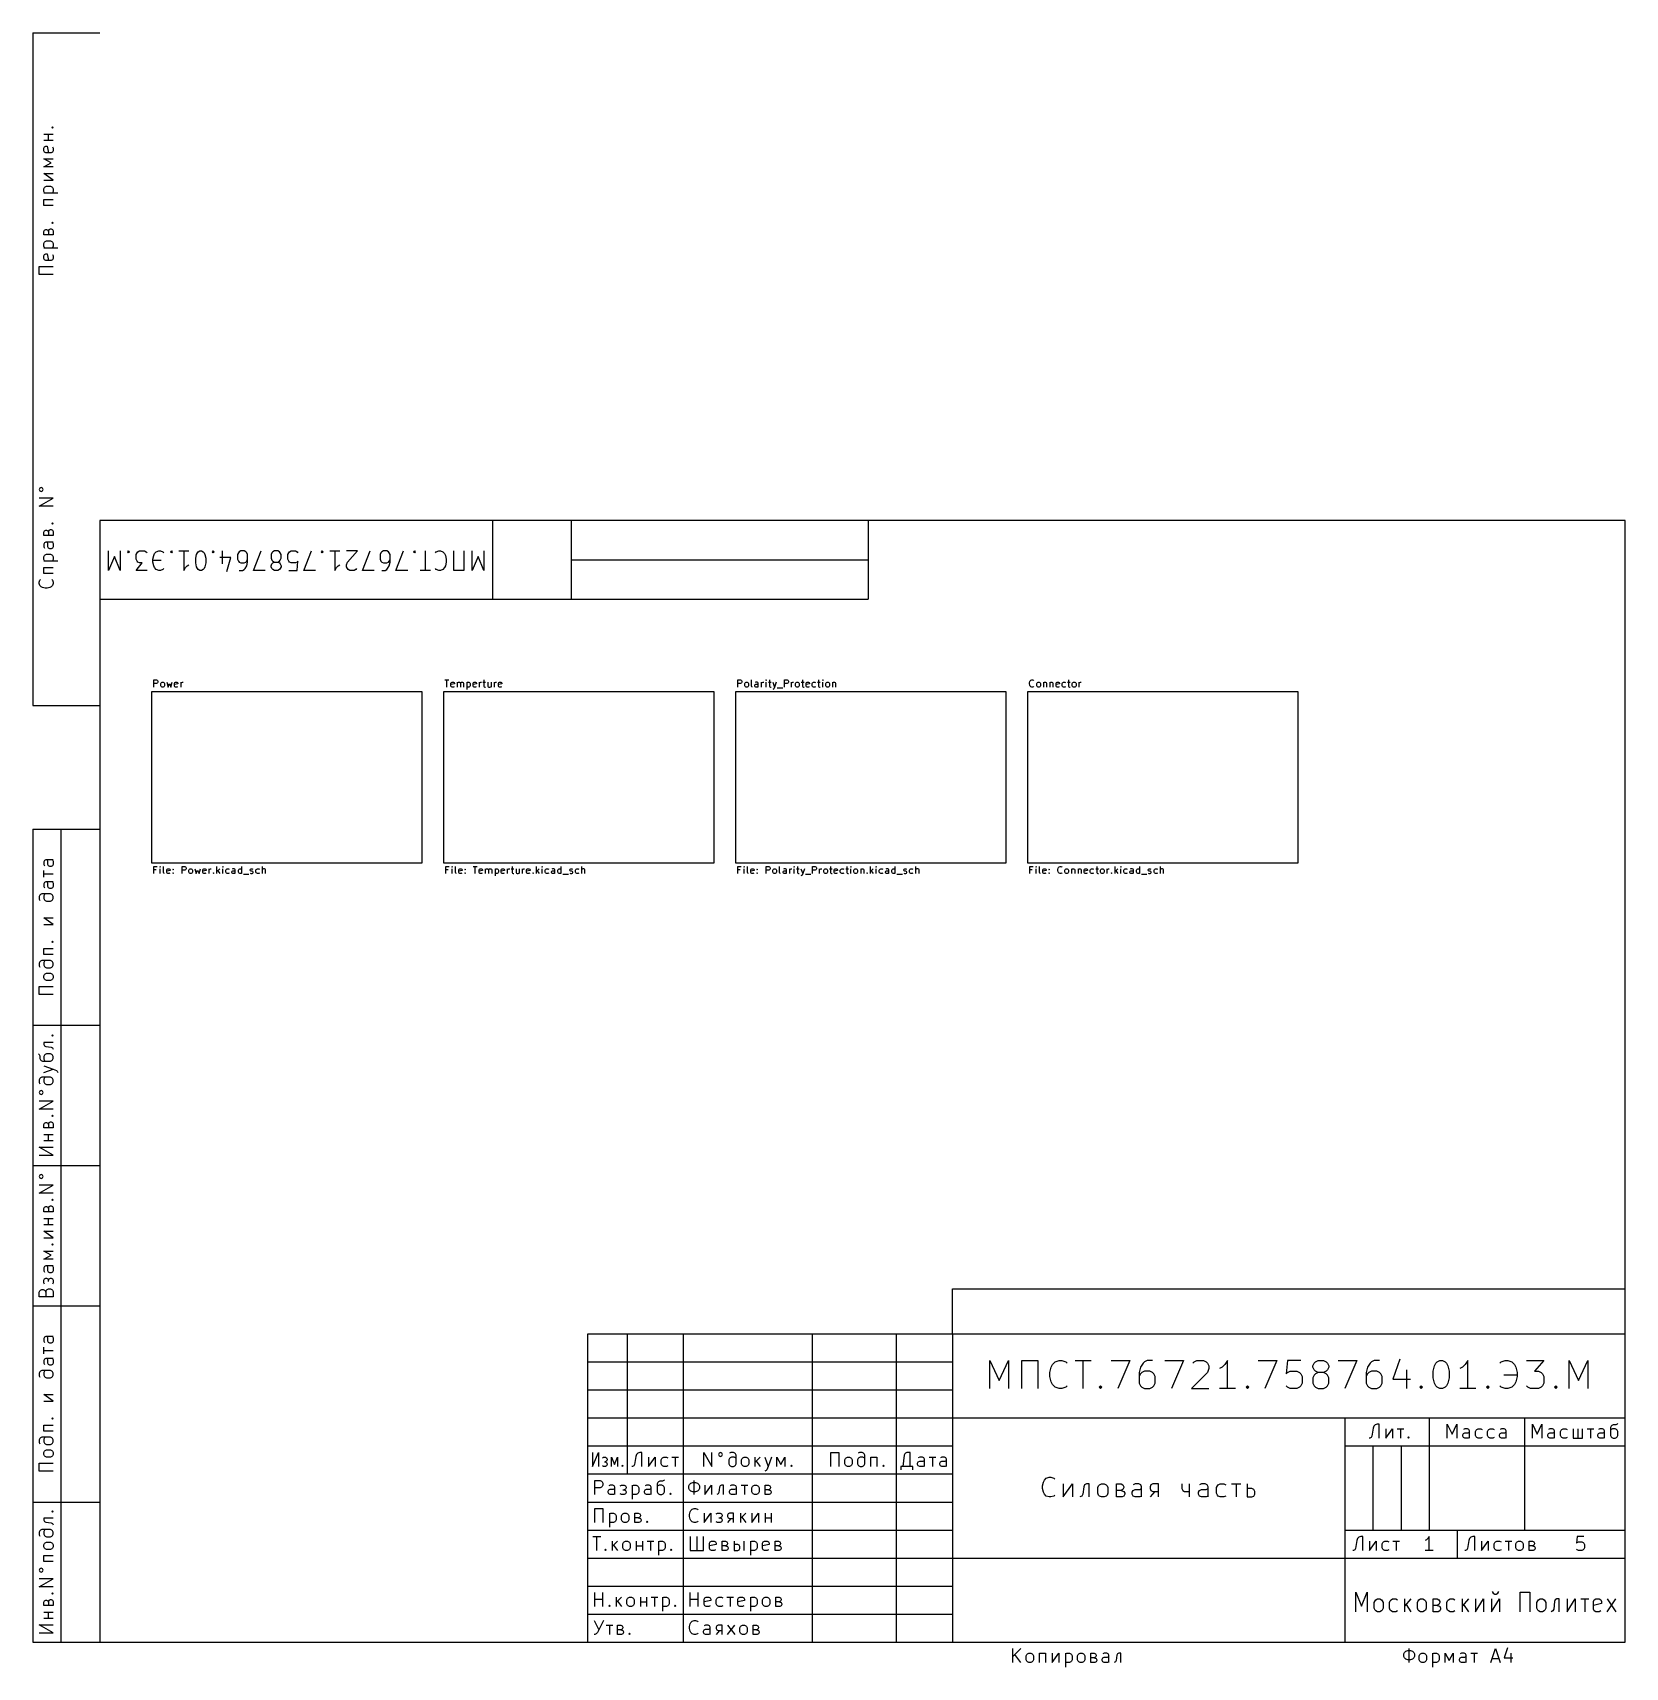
# Model space of a CAD drawing. Extents: x 0.3 to 11.5, y -8.2 to 3.2.
import ezdxf

# ---------------------------------------------------------------- set-up
doc = ezdxf.new("R2010")
doc.units = 0
doc.header["$MEASUREMENT"] = 0
doc.layers.add('BLACK', color=7, linetype='CONTINUOUS')

msp = doc.modelspace()

# ---------------------------------------------------------------- linework, layer by layer
at = {"layer": 'BLACK', "linetype": 'CONTINUOUS'}
for p, q in [((0.314961, 3.22806), (0.787402, 3.22806)), ((0.314961, 3.22806), (0.314961, -1.49635)), ((0.449031, 2.56252), (0.45372, 2.56721)), ((0.45372, 2.55783), (0.449031, 2.56252)), ((0.449031, 2.56252), (0.458406, 2.56252)), ((0.45372, 2.56721), (0.458406, 2.56252)), ((0.458406, 2.56252), (0.45372, 2.55783)), ((0.392787, 2.51565), (0.458406, 2.51565)), ((0.392787, 2.47347), (0.458406, 2.47347)), ((0.392787, 2.41723), (0.397476, 2.4266)), ((0.392787, 2.39848), (0.392787, 2.41723)), ((0.397476, 2.4266), (0.40685, 2.43129)), ((0.40685, 2.43129), (0.416224, 2.43129)), ((0.416224, 2.43129), (0.425598, 2.38442)), ((0.425598, 2.47347), (0.425598, 2.51565)), ((0.45372, 2.4266), (0.458406, 2.41723)), ((0.458406, 2.41723), (0.458406, 2.39848)), ((0.397476, 2.38911), (0.392787, 2.39848)), ((0.444346, 2.31412), (0.392787, 2.34224)), ((0.392787, 2.34224), (0.458406, 2.34224)), ((0.392787, 2.286), (0.444346, 2.31412)), ((0.40685, 2.38442), (0.397476, 2.38911)), ((0.444346, 2.38442), (0.40685, 2.38442)), ((0.45372, 2.38911), (0.444346, 2.38442)), ((0.458406, 2.39848), (0.45372, 2.38911)), ((0.458406, 2.286), (0.392787, 2.286)), ((0.458406, 2.19226), (0.392787, 2.23913)), ((0.392787, 2.23913), (0.458406, 2.23913)), ((0.392787, 2.19226), (0.458406, 2.19226)), ((0.392787, 2.13133), (0.397476, 2.1407)), ((0.392787, 2.11258), (0.392787, 2.13133)), ((0.397476, 2.1032), (0.392787, 2.11258)), ((0.392787, 2.1032), (0.491213, 2.1032)), ((0.397476, 2.1407), (0.402161, 2.14539)), ((0.402161, 2.14539), (0.411535, 2.15007)), ((0.411535, 2.15007), (0.439657, 2.15007)), ((0.439657, 2.15007), (0.449031, 2.14539)), ((0.449031, 2.14539), (0.45372, 2.1407)), ((0.45372, 2.1407), (0.458406, 2.13133)), ((0.458406, 2.11258), (0.45372, 2.1032)), ((0.458406, 2.13133), (0.458406, 2.11258)), ((0.392787, 2.01415), (0.392787, 2.05633)), ((0.392787, 2.05633), (0.458406, 2.05633)), ((0.458406, 2.01415), (0.392787, 2.01415)), ((0.392787, 1.83136), (0.397476, 1.84073)), ((0.397476, 1.84073), (0.40685, 1.84542)), ((0.40685, 1.84542), (0.411535, 1.84542)), ((0.411535, 1.84542), (0.420909, 1.84073)), ((0.420909, 1.84073), (0.425598, 1.83136)), ((0.425598, 1.83136), (0.430283, 1.84542)), ((0.430283, 1.84542), (0.439657, 1.85011)), ((0.439657, 1.85011), (0.444346, 1.85011)), ((0.444346, 1.85011), (0.45372, 1.84542)), ((0.449031, 1.89229), (0.45372, 1.89698)), ((0.45372, 1.8876), (0.449031, 1.89229)), ((0.449031, 1.89229), (0.458406, 1.89229)), ((0.45372, 1.89698), (0.458406, 1.89229)), ((0.458406, 1.89229), (0.45372, 1.8876)), ((0.45372, 1.84542), (0.458406, 1.83605)), ((0.392787, 1.80793), (0.392787, 1.83136)), ((0.458406, 1.80793), (0.392787, 1.80793)), ((0.392787, 1.747), (0.397476, 1.75637)), ((0.392787, 1.72825), (0.392787, 1.747)), ((0.397476, 1.71887), (0.392787, 1.72825)), ((0.397476, 1.75637), (0.402161, 1.76106)), ((0.402161, 1.76106), (0.411535, 1.76574)), ((0.411535, 1.76574), (0.439657, 1.76574)), ((0.425598, 1.83136), (0.425598, 1.80793)), ((0.439657, 1.76574), (0.449031, 1.76106)), ((0.449031, 1.76106), (0.45372, 1.75637)), ((0.45372, 1.75637), (0.458406, 1.747)), ((0.458406, 1.72825), (0.45372, 1.71887)), ((0.458406, 1.83605), (0.458406, 1.80793)), ((0.458406, 1.747), (0.458406, 1.72825)), ((0.392787, 1.71887), (0.491213, 1.71887)), ((0.392787, 1.66263), (0.397476, 1.672)), ((0.392787, 1.64388), (0.392787, 1.66263)), ((0.397476, 1.63451), (0.392787, 1.64388)), ((0.397476, 1.672), (0.40685, 1.67669)), ((0.40685, 1.62982), (0.397476, 1.63451)), ((0.40685, 1.67669), (0.416224, 1.67669)), ((0.444346, 1.62982), (0.40685, 1.62982)), ((0.416224, 1.67669), (0.425598, 1.62982)), ((0.45372, 1.63451), (0.444346, 1.62982)), ((0.45372, 1.672), (0.458406, 1.66263)), ((0.458406, 1.64388), (0.45372, 1.63451)), ((0.458406, 1.66263), (0.458406, 1.64388)), ((0.35998, 1.5314), (0.35998, 1.58764)), ((0.35998, 1.58764), (0.458406, 1.58764)), ((0.458406, 1.5314), (0.35998, 1.5314)), ((0.364665, 0.031587), (0.35998, 0.022213)), ((0.35998, 0.022213), (0.364665, 0.012839)), ((0.374039, 0.036276), (0.364665, 0.031587)), ((0.364665, 0.012839), (0.374039, 0.008154)), ((0.383413, 0.031587), (0.374039, 0.036276)), ((0.374039, 0.008154), (0.383413, 0.012839)), ((0.388102, 0.022213), (0.383413, 0.031587)), ((0.383413, 0.012839), (0.388102, 0.022213)), ((0.35998, -0.094953), (0.458406, -0.038709)), ((0.458406, -0.038709), (0.35998, -0.038709)), ((0.458406, -0.094953), (0.35998, -0.094953)), ((0.449031, -0.216815), (0.45372, -0.21213)), ((0.45372, -0.221504), (0.449031, -0.216815)), ((0.449031, -0.216815), (0.458406, -0.216815)), ((0.45372, -0.21213), (0.458406, -0.216815)), ((0.458406, -0.216815), (0.45372, -0.221504)), ((11.4961, -0.19685), (0.787402, -0.19685)), ((0.787402, -0.19685), (0.787402, -8.07115)), ((3.54331, -0.19685), (3.54331, -0.748031)), ((4.09449, -0.19685), (4.09449, -0.748031)), ((6.1811, -0.19685), (6.1811, -0.748031)), ((11.4961, -8.07115), (11.4961, -0.19685)), ((0.392787, -0.277748), (0.397476, -0.268374)), ((0.392787, -0.301181), (0.392787, -0.277748)), ((0.458406, -0.301181), (0.392787, -0.301181)), ((0.397476, -0.268374), (0.40685, -0.263685)), ((0.40685, -0.263685), (0.411535, -0.263685)), ((0.411535, -0.263685), (0.420909, -0.268374)), ((0.420909, -0.268374), (0.425598, -0.277748)), ((0.425598, -0.277748), (0.430283, -0.263685)), ((0.425598, -0.277748), (0.425598, -0.301181)), ((0.430283, -0.263685), (0.439657, -0.259)), ((0.439657, -0.259), (0.444346, -0.259)), ((0.444346, -0.259), (0.45372, -0.263685)), ((0.45372, -0.263685), (0.458406, -0.273059)), ((0.458406, -0.273059), (0.458406, -0.301181)), ((0.397476, -0.352736), (0.392787, -0.36211)), ((0.392787, -0.36211), (0.392787, -0.380858)), ((0.392787, -0.380858), (0.397476, -0.390232)), ((0.392787, -0.451161), (0.397476, -0.441787)), ((0.392787, -0.469909), (0.392787, -0.451161)), ((0.40685, -0.348051), (0.397476, -0.352736)), ((0.397476, -0.441787), (0.402161, -0.437102)), ((0.402161, -0.437102), (0.411535, -0.432413)), ((0.458406, -0.348051), (0.40685, -0.348051)), ((0.411535, -0.432413), (0.439657, -0.432413)), ((0.420909, -0.357425), (0.416224, -0.348051)), ((0.420909, -0.380858), (0.420909, -0.357425)), ((0.425598, -0.390232), (0.420909, -0.380858)), ((0.434972, -0.394921), (0.425598, -0.390232)), ((0.444346, -0.394921), (0.434972, -0.394921)), ((0.439657, -0.432413), (0.449031, -0.437102)), ((0.45372, -0.390232), (0.444346, -0.394921)), ((0.449031, -0.437102), (0.45372, -0.441787)), ((0.45372, -0.348051), (0.458406, -0.357425)), ((0.458406, -0.380858), (0.45372, -0.390232)), ((0.45372, -0.441787), (0.458406, -0.451161)), ((0.458406, -0.357425), (0.458406, -0.380858)), ((0.458406, -0.451161), (0.458406, -0.469909)), ((0.847315, -0.547205), (0.847315, -0.409409)), ((0.888504, -0.44878), (0.847315, -0.547205)), ((0.929693, -0.547205), (0.888504, -0.44878)), ((0.929693, -0.409409), (0.929693, -0.547205)), ((0.98265, -0.415972), (0.988535, -0.409409)), ((0.988535, -0.422531), (0.98265, -0.415972)), ((0.988535, -0.409409), (0.994417, -0.415972)), ((0.988535, -0.422531), (0.988535, -0.409409)), ((0.994417, -0.415972), (0.988535, -0.422531)), ((1.04149, -0.435657), (1.04737, -0.422531)), ((1.04149, -0.468465), (1.04149, -0.435657)), ((1.04737, -0.422531), (1.05326, -0.415972)), ((1.05326, -0.415972), (1.06503, -0.409409)), ((1.06503, -0.409409), (1.10033, -0.409409)), ((1.10033, -0.409409), (1.1121, -0.415972)), ((1.1121, -0.415972), (1.11798, -0.422531)), ((1.15917, -0.468465), (1.16506, -0.442217)), ((1.16506, -0.442217), (1.17094, -0.429094)), ((1.17094, -0.429094), (1.18271, -0.415972)), ((1.18271, -0.415972), (1.20036, -0.409409)), ((1.20036, -0.409409), (1.21213, -0.409409)), ((1.21213, -0.409409), (1.22978, -0.415972)), ((1.22978, -0.415972), (1.23567, -0.422531)), ((1.28274, -0.415972), (1.28863, -0.409409)), ((1.28863, -0.422531), (1.28274, -0.415972)), ((1.28863, -0.409409), (1.29451, -0.415972)), ((1.28863, -0.422531), (1.28863, -0.409409)), ((1.29451, -0.415972), (1.28863, -0.422531)), ((1.34158, -0.409409), (1.41219, -0.409409)), ((1.37689, -0.409409), (1.37689, -0.547205)), ((1.45926, -0.461902), (1.46515, -0.435657)), ((1.46515, -0.435657), (1.47103, -0.422531)), ((1.47103, -0.422531), (1.47691, -0.415972)), ((1.47691, -0.415972), (1.48868, -0.409409)), ((1.48868, -0.409409), (1.50045, -0.409409)), ((1.50045, -0.409409), (1.51222, -0.415972)), ((1.51222, -0.415972), (1.5181, -0.422531)), ((1.5181, -0.422531), (1.52399, -0.435657)), ((1.52399, -0.435657), (1.52987, -0.461902)), ((1.57694, -0.415972), (1.58283, -0.409409)), ((1.58283, -0.422531), (1.57694, -0.415972)), ((1.58283, -0.409409), (1.58871, -0.415972)), ((1.58283, -0.422531), (1.58283, -0.409409)), ((1.58871, -0.415972), (1.58283, -0.422531)), ((1.70639, -0.455343), (1.6299, -0.455343)), ((1.64756, -0.501272), (1.64756, -0.409409)), ((1.67697, -0.553768), (1.70639, -0.455343)), ((1.75935, -0.422531), (1.75346, -0.435657)), ((1.75346, -0.435657), (1.75346, -0.468465)), ((1.76524, -0.415972), (1.75935, -0.422531)), ((1.777, -0.409409), (1.76524, -0.415972)), ((1.80054, -0.409409), (1.777, -0.409409)), ((1.81231, -0.415972), (1.80054, -0.409409)), ((1.81819, -0.422531), (1.81231, -0.415972)), ((1.82407, -0.435657), (1.81819, -0.422531)), ((1.82407, -0.48815), (1.82407, -0.435657)), ((1.86526, -0.547205), (1.91822, -0.409409)), ((1.99471, -0.422531), (1.98883, -0.435657)), ((1.98883, -0.435657), (1.98883, -0.461902)), ((2.0006, -0.415972), (1.99471, -0.422531)), ((2.01237, -0.409409), (2.0006, -0.415972)), ((2.0359, -0.409409), (2.01237, -0.409409)), ((2.04767, -0.415972), (2.0359, -0.409409)), ((2.05356, -0.422531), (2.04767, -0.415972)), ((2.05944, -0.435657), (2.05356, -0.422531)), ((2.05944, -0.461902), (2.05944, -0.435657)), ((2.10651, -0.435657), (2.11239, -0.422531)), ((2.10651, -0.468465), (2.10651, -0.435657)), ((2.11239, -0.422531), (2.11828, -0.415972)), ((2.11828, -0.415972), (2.13005, -0.409409)), ((2.13005, -0.409409), (2.15947, -0.409409)), ((2.15947, -0.409409), (2.17124, -0.415972)), ((2.17124, -0.415972), (2.17712, -0.422531)), ((2.21831, -0.547205), (2.27126, -0.409409)), ((2.34187, -0.415972), (2.34776, -0.409409)), ((2.34776, -0.422531), (2.34187, -0.415972)), ((2.34776, -0.409409), (2.35364, -0.415972)), ((2.34776, -0.422531), (2.34776, -0.409409)), ((2.35364, -0.415972), (2.34776, -0.422531)), ((2.40071, -0.409409), (2.47132, -0.409409)), ((2.43602, -0.409409), (2.43602, -0.547205)), ((2.59489, -0.409409), (2.51839, -0.409409)), ((2.52428, -0.48815), (2.59489, -0.409409)), ((2.63019, -0.547205), (2.68315, -0.409409)), ((2.75964, -0.422531), (2.75376, -0.435657)), ((2.75376, -0.435657), (2.75376, -0.468465)), ((2.76553, -0.415972), (2.75964, -0.422531)), ((2.7773, -0.409409), (2.76553, -0.415972)), ((2.80083, -0.409409), (2.7773, -0.409409)), ((2.8126, -0.415972), (2.80083, -0.409409)), ((2.81848, -0.422531), (2.8126, -0.415972)), ((2.82437, -0.435657), (2.81848, -0.422531)), ((2.82437, -0.48815), (2.82437, -0.435657)), ((2.86556, -0.547205), (2.91851, -0.409409)), ((2.98912, -0.415972), (2.99501, -0.409409)), ((2.99501, -0.422531), (2.98912, -0.415972)), ((2.99501, -0.409409), (3.00089, -0.415972)), ((2.99501, -0.422531), (2.99501, -0.409409)), ((3.00089, -0.415972), (2.99501, -0.422531)), ((3.0715, -0.409409), (3.0715, -0.547205)), ((3.14211, -0.422531), (3.14799, -0.415972)), ((3.14799, -0.415972), (3.16565, -0.409409)), ((3.16565, -0.409409), (3.17741, -0.409409)), ((3.17741, -0.409409), (3.19507, -0.415972)), ((3.19507, -0.415972), (3.20683, -0.429094)), ((3.20683, -0.429094), (3.21272, -0.442217)), ((3.21272, -0.442217), (3.2186, -0.468465)), ((3.27156, -0.547205), (3.27156, -0.409409)), ((3.34217, -0.409409), (3.34217, -0.547205)), ((3.40102, -0.547205), (3.40102, -0.409409)), ((3.4422, -0.44878), (3.40102, -0.547205)), ((3.48339, -0.547205), (3.4422, -0.44878)), ((3.48339, -0.409409), (3.48339, -0.547205)), ((0.397476, -0.479283), (0.392787, -0.469909)), ((0.392787, -0.479283), (0.491213, -0.479283)), ((0.392787, -0.568335), (0.392787, -0.526154)), ((0.392787, -0.526154), (0.458406, -0.526154)), ((0.458406, -0.568335), (0.392787, -0.568335)), ((0.458406, -0.469909), (0.45372, -0.479283)), ((1.04737, -0.481587), (1.04149, -0.468465)), ((1.04149, -0.547205), (1.08268, -0.494713)), ((1.11798, -0.547205), (1.04149, -0.547205)), ((1.05326, -0.48815), (1.04737, -0.481587)), ((1.06503, -0.494713), (1.05326, -0.48815)), ((1.08268, -0.494713), (1.06503, -0.494713)), ((1.15917, -0.48815), (1.15917, -0.468465)), ((1.15917, -0.475028), (1.21802, -0.475028)), ((1.16506, -0.514398), (1.15917, -0.48815)), ((1.17094, -0.52752), (1.16506, -0.514398)), ((1.18271, -0.540642), (1.17094, -0.52752)), ((1.20036, -0.547205), (1.18271, -0.540642)), ((1.21213, -0.547205), (1.20036, -0.547205)), ((1.22978, -0.540642), (1.21213, -0.547205)), ((1.23567, -0.534083), (1.22978, -0.540642)), ((1.37689, -0.547205), (1.38865, -0.52752)), ((1.38865, -0.52752), (1.40042, -0.514398)), ((1.40042, -0.514398), (1.41219, -0.507835)), ((1.45926, -0.494713), (1.45926, -0.461902)), ((1.46515, -0.520957), (1.45926, -0.494713)), ((1.47103, -0.534083), (1.46515, -0.520957)), ((1.47691, -0.540642), (1.47103, -0.534083)), ((1.48868, -0.547205), (1.47691, -0.540642)), ((1.50045, -0.547205), (1.48868, -0.547205)), ((1.51222, -0.540642), (1.50045, -0.547205)), ((1.5181, -0.534083), (1.51222, -0.540642)), ((1.52399, -0.520957), (1.5181, -0.534083)), ((1.52987, -0.494713), (1.52399, -0.520957)), ((1.52987, -0.461902), (1.52987, -0.494713)), ((1.75346, -0.468465), (1.75935, -0.481587)), ((1.75935, -0.481587), (1.76524, -0.48815)), ((1.76524, -0.48815), (1.777, -0.494713)), ((1.76524, -0.547205), (1.78877, -0.547205)), ((1.777, -0.494713), (1.80054, -0.494713)), ((1.78877, -0.547205), (1.80054, -0.540642)), ((1.80054, -0.494713), (1.81231, -0.48815)), ((1.80054, -0.540642), (1.80643, -0.534083)), ((1.80643, -0.534083), (1.81819, -0.514398)), ((1.81231, -0.48815), (1.81819, -0.481587)), ((1.81819, -0.481587), (1.82407, -0.468465)), ((1.81819, -0.514398), (1.82407, -0.48815)), ((1.94764, -0.547205), (1.86526, -0.547205)), ((1.98883, -0.461902), (1.99471, -0.475028)), ((1.98883, -0.514398), (1.99471, -0.501272)), ((1.98883, -0.520957), (1.98883, -0.514398)), ((1.99471, -0.534083), (1.98883, -0.520957)), ((1.99471, -0.475028), (2.0006, -0.481587)), ((1.99471, -0.501272), (2.0006, -0.494713)), ((2.0006, -0.540642), (1.99471, -0.534083)), ((2.0006, -0.481587), (2.01237, -0.48815)), ((2.0006, -0.494713), (2.01237, -0.48815)), ((2.01237, -0.547205), (2.0006, -0.540642)), ((2.01237, -0.48815), (2.0359, -0.48815)), ((2.0359, -0.547205), (2.01237, -0.547205)), ((2.0359, -0.48815), (2.04767, -0.481587)), ((2.0359, -0.48815), (2.04767, -0.494713)), ((2.04767, -0.540642), (2.0359, -0.547205)), ((2.04767, -0.481587), (2.05356, -0.475028)), ((2.04767, -0.494713), (2.05356, -0.501272)), ((2.05356, -0.534083), (2.04767, -0.540642)), ((2.05356, -0.475028), (2.05944, -0.461902)), ((2.05356, -0.501272), (2.05944, -0.514398)), ((2.05944, -0.520957), (2.05356, -0.534083)), ((2.05944, -0.514398), (2.05944, -0.520957)), ((2.11239, -0.481587), (2.10651, -0.468465)), ((2.11828, -0.48815), (2.11239, -0.481587)), ((2.11239, -0.547205), (2.17124, -0.547205)), ((2.13005, -0.494713), (2.11828, -0.48815)), ((2.15947, -0.494713), (2.13005, -0.494713)), ((2.17124, -0.48815), (2.15947, -0.494713)), ((2.17124, -0.547205), (2.17712, -0.481587)), ((2.17712, -0.481587), (2.17124, -0.48815)), ((2.30069, -0.547205), (2.21831, -0.547205)), ((2.43602, -0.547205), (2.44779, -0.52752)), ((2.44779, -0.52752), (2.45956, -0.514398)), ((2.45956, -0.514398), (2.47132, -0.507835)), ((2.51839, -0.507835), (2.52428, -0.48815)), ((2.51839, -0.520957), (2.51839, -0.507835)), ((2.52428, -0.534083), (2.51839, -0.520957)), ((2.53017, -0.540642), (2.52428, -0.534083)), ((2.54193, -0.547205), (2.53017, -0.540642)), ((2.57135, -0.547205), (2.54193, -0.547205)), ((2.58312, -0.540642), (2.57135, -0.547205)), ((2.589, -0.534083), (2.58312, -0.540642)), ((2.71257, -0.547205), (2.63019, -0.547205)), ((2.75376, -0.468465), (2.75964, -0.481587)), ((2.75964, -0.481587), (2.76553, -0.48815)), ((2.76553, -0.48815), (2.7773, -0.494713)), ((2.76553, -0.547205), (2.78906, -0.547205)), ((2.7773, -0.494713), (2.80083, -0.494713)), ((2.78906, -0.547205), (2.80083, -0.540642)), ((2.80083, -0.494713), (2.8126, -0.48815)), ((2.80083, -0.540642), (2.80672, -0.534083)), ((2.80672, -0.534083), (2.81848, -0.514398)), ((2.8126, -0.48815), (2.81848, -0.481587)), ((2.81848, -0.481587), (2.82437, -0.468465)), ((2.81848, -0.514398), (2.82437, -0.48815)), ((2.94793, -0.547205), (2.86556, -0.547205)), ((3.1068, -0.547205), (3.0362, -0.547205)), ((3.14799, -0.540642), (3.14211, -0.534083)), ((3.16565, -0.547205), (3.14799, -0.540642)), ((3.17741, -0.547205), (3.16565, -0.547205)), ((3.19507, -0.540642), (3.17741, -0.547205)), ((3.20683, -0.52752), (3.19507, -0.540642)), ((3.21272, -0.514398), (3.20683, -0.52752)), ((3.2186, -0.48815), (3.21272, -0.514398)), ((3.2186, -0.468465), (3.2186, -0.48815)), ((3.34217, -0.547205), (3.27156, -0.547205)), ((4.09449, -0.472441), (6.1811, -0.472441)), ((0.35998, -0.629264), (0.364665, -0.615205)), ((0.35998, -0.638638), (0.35998, -0.629264)), ((0.364665, -0.652701), (0.35998, -0.638638)), ((0.364665, -0.615205), (0.369354, -0.610516)), ((0.374039, -0.662075), (0.364665, -0.652701)), ((0.383413, -0.66676), (0.374039, -0.662075)), ((0.402161, -0.671449), (0.383413, -0.66676)), ((0.416224, -0.671449), (0.402161, -0.671449)), ((0.434972, -0.66676), (0.416224, -0.671449)), ((0.444346, -0.662075), (0.434972, -0.66676)), ((0.45372, -0.652701), (0.444346, -0.662075)), ((0.449031, -0.610516), (0.45372, -0.615205)), ((0.45372, -0.615205), (0.458406, -0.629264)), ((0.458406, -0.638638), (0.45372, -0.652701)), ((0.458406, -0.629264), (0.458406, -0.638638)), ((0.787402, -0.748031), (3.54331, -0.748031)), ((3.54331, -0.748031), (4.09449, -0.748031)), ((4.09449, -0.748031), (6.1811, -0.748031)), ((1.16601, -1.36554), (1.16601, -1.31554)), ((1.16601, -1.31554), (1.18506, -1.31554)), ((1.18506, -1.34173), (1.16601, -1.34173)), ((1.18506, -1.31554), (1.18982, -1.31792)), ((1.18982, -1.33935), (1.18506, -1.34173)), ((1.18982, -1.31792), (1.1922, -1.3203)), ((1.1922, -1.33696), (1.18982, -1.33935)), ((1.1922, -1.3203), (1.19458, -1.32506)), ((1.19458, -1.3322), (1.1922, -1.33696)), ((1.19458, -1.32506), (1.19458, -1.3322)), ((1.21363, -1.34173), (1.21601, -1.33696)), ((1.21363, -1.35601), (1.21363, -1.34173)), ((1.21601, -1.36078), (1.21363, -1.35601)), ((1.21601, -1.33696), (1.21839, -1.33458)), ((1.21839, -1.36316), (1.21601, -1.36078)), ((1.21839, -1.33458), (1.22316, -1.3322)), ((1.22316, -1.36554), (1.21839, -1.36316)), ((1.22316, -1.3322), (1.2303, -1.3322)), ((1.2303, -1.36554), (1.22316, -1.36554)), ((1.2303, -1.3322), (1.23506, -1.33458)), ((1.23506, -1.36316), (1.2303, -1.36554)), ((1.23506, -1.33458), (1.23744, -1.33696)), ((1.23744, -1.36078), (1.23506, -1.36316)), ((1.23744, -1.33696), (1.23982, -1.34173)), ((1.23982, -1.35601), (1.23744, -1.36078)), ((1.23982, -1.34173), (1.23982, -1.35601)), ((1.25649, -1.3322), (1.26601, -1.36554)), ((1.26601, -1.36554), (1.27554, -1.34173)), ((1.27554, -1.34173), (1.28506, -1.36554)), ((1.28506, -1.36554), (1.29458, -1.3322)), ((1.31125, -1.33935), (1.31363, -1.33458)), ((1.31125, -1.35839), (1.31125, -1.33935)), ((1.33506, -1.34411), (1.31125, -1.34887)), ((1.31363, -1.36316), (1.31125, -1.35839)), ((1.31363, -1.33458), (1.31839, -1.3322)), ((1.31839, -1.36554), (1.31363, -1.36316)), ((1.31839, -1.3322), (1.32792, -1.3322)), ((1.32792, -1.36554), (1.31839, -1.36554)), ((1.32792, -1.3322), (1.33268, -1.33458)), ((1.33268, -1.36316), (1.32792, -1.36554)), ((1.33268, -1.33458), (1.33506, -1.33935)), ((1.33506, -1.33935), (1.33506, -1.34411)), ((1.35649, -1.36554), (1.35649, -1.3322)), ((1.35649, -1.34173), (1.35887, -1.33696)), ((1.35887, -1.33696), (1.36125, -1.33458)), ((1.36125, -1.33458), (1.36601, -1.3322)), ((1.36601, -1.3322), (1.37078, -1.3322)), ((3.20887, -1.31554), (3.23744, -1.31554)), ((3.22316, -1.36554), (3.22316, -1.31554)), ((3.25173, -1.33935), (3.25411, -1.33458)), ((3.25173, -1.35839), (3.25173, -1.33935)), ((3.27554, -1.34411), (3.25173, -1.34887)), ((3.25411, -1.36316), (3.25173, -1.35839)), ((3.25411, -1.33458), (3.25887, -1.3322)), ((3.25887, -1.36554), (3.25411, -1.36316)), ((3.25887, -1.3322), (3.26839, -1.3322)), ((3.26839, -1.36554), (3.25887, -1.36554)), ((3.26839, -1.3322), (3.27315, -1.33458)), ((3.27315, -1.36316), (3.26839, -1.36554)), ((3.27315, -1.33458), (3.27554, -1.33935)), ((3.27554, -1.33935), (3.27554, -1.34411)), ((3.29696, -1.36554), (3.29696, -1.3322)), ((3.29696, -1.33696), (3.29935, -1.33458)), ((3.29935, -1.33458), (3.30411, -1.3322)), ((3.30411, -1.3322), (3.31125, -1.3322)), ((3.31125, -1.3322), (3.31601, -1.33458)), ((3.31601, -1.33458), (3.31839, -1.33935)), ((3.31839, -1.33935), (3.32078, -1.33458)), ((3.31839, -1.33935), (3.31839, -1.36554)), ((3.32078, -1.33458), (3.32554, -1.3322)), ((3.32554, -1.3322), (3.33268, -1.3322)), ((3.33268, -1.3322), (3.33744, -1.33458)), ((3.33744, -1.33458), (3.33982, -1.33935)), ((3.33982, -1.33935), (3.33982, -1.36554)), ((3.36363, -1.3322), (3.36363, -1.3822)), ((3.36363, -1.33458), (3.36839, -1.3322)), ((3.36839, -1.36554), (3.36363, -1.36316)), ((3.36839, -1.3322), (3.37792, -1.3322)), ((3.37792, -1.36554), (3.36839, -1.36554)), ((3.37792, -1.3322), (3.38268, -1.33458)), ((3.38268, -1.36316), (3.37792, -1.36554)), ((3.38268, -1.33458), (3.38506, -1.33696)), ((3.38506, -1.36078), (3.38268, -1.36316)), ((3.38506, -1.33696), (3.38744, -1.34173)), ((3.38744, -1.35601), (3.38506, -1.36078)), ((3.38744, -1.34173), (3.38744, -1.35601)), ((3.40649, -1.33935), (3.40887, -1.33458)), ((3.40649, -1.35839), (3.40649, -1.33935)), ((3.4303, -1.34411), (3.40649, -1.34887)), ((3.40887, -1.36316), (3.40649, -1.35839)), ((3.40887, -1.33458), (3.41363, -1.3322)), ((3.41363, -1.36554), (3.40887, -1.36316)), ((3.41363, -1.3322), (3.42315, -1.3322)), ((3.42315, -1.36554), (3.41363, -1.36554)), ((3.42315, -1.3322), (3.42791, -1.33458)), ((3.42791, -1.36316), (3.42315, -1.36554)), ((3.42791, -1.33458), (3.4303, -1.33935)), ((3.4303, -1.33935), (3.4303, -1.34411)), ((3.45172, -1.36554), (3.45172, -1.3322)), ((3.45172, -1.34173), (3.45411, -1.33696)), ((3.45411, -1.33696), (3.45649, -1.33458)), ((3.45649, -1.33458), (3.46125, -1.3322)), ((3.46125, -1.3322), (3.46601, -1.3322)), ((3.47554, -1.3322), (3.49458, -1.3322)), ((3.48268, -1.31554), (3.48268, -1.35839)), ((3.48268, -1.35839), (3.48506, -1.36316)), ((3.48506, -1.36316), (3.48982, -1.36554)), ((3.48982, -1.36554), (3.49458, -1.36554)), ((3.51125, -1.3322), (3.51125, -1.35839)), ((3.51125, -1.35839), (3.51363, -1.36316)), ((3.51363, -1.36316), (3.51839, -1.36554)), ((3.51839, -1.36554), (3.52554, -1.36554)), ((3.52554, -1.36554), (3.5303, -1.36316)), ((3.5303, -1.36316), (3.53268, -1.36078)), ((3.53268, -1.3322), (3.53268, -1.36554)), ((3.55648, -1.36554), (3.55648, -1.3322)), ((3.55648, -1.34173), (3.55887, -1.33696)), ((3.55887, -1.33696), (3.56125, -1.33458)), ((3.56125, -1.33458), (3.56601, -1.3322)), ((3.56601, -1.3322), (3.57077, -1.3322)), ((3.58506, -1.33935), (3.58744, -1.33458)), ((3.58506, -1.35839), (3.58506, -1.33935)), ((3.60887, -1.34411), (3.58506, -1.34887)), ((3.58744, -1.36316), (3.58506, -1.35839)), ((3.58744, -1.33458), (3.5922, -1.3322)), ((3.5922, -1.36554), (3.58744, -1.36316)), ((3.5922, -1.3322), (3.60172, -1.3322)), ((3.60172, -1.36554), (3.5922, -1.36554)), ((3.60172, -1.3322), (3.60648, -1.33458)), ((3.60648, -1.36316), (3.60172, -1.36554)), ((3.60648, -1.33458), (3.60887, -1.33935)), ((3.60887, -1.33935), (3.60887, -1.34411)), ((5.26601, -1.36554), (5.26601, -1.31554)), ((5.26601, -1.31554), (5.28506, -1.31554)), ((5.28506, -1.34173), (5.26601, -1.34173)), ((5.28506, -1.31554), (5.28982, -1.31792)), ((5.28982, -1.33935), (5.28506, -1.34173)), ((5.28982, -1.31792), (5.2922, -1.3203)), ((5.2922, -1.33696), (5.28982, -1.33935)), ((5.2922, -1.3203), (5.29458, -1.32506)), ((5.29458, -1.3322), (5.2922, -1.33696)), ((5.29458, -1.32506), (5.29458, -1.3322)), ((5.31363, -1.34173), (5.31601, -1.33696)), ((5.31363, -1.35601), (5.31363, -1.34173)), ((5.31601, -1.36078), (5.31363, -1.35601)), ((5.31601, -1.33696), (5.31839, -1.33458)), ((5.31839, -1.36316), (5.31601, -1.36078)), ((5.31839, -1.33458), (5.32316, -1.3322)), ((5.32316, -1.36554), (5.31839, -1.36316)), ((5.32316, -1.3322), (5.3303, -1.3322)), ((5.3303, -1.36554), (5.32316, -1.36554)), ((5.3303, -1.3322), (5.33506, -1.33458)), ((5.33506, -1.36316), (5.3303, -1.36554)), ((5.33506, -1.33458), (5.33744, -1.33696)), ((5.33744, -1.36078), (5.33506, -1.36316)), ((5.33744, -1.33696), (5.33982, -1.34173)), ((5.33982, -1.35601), (5.33744, -1.36078)), ((5.33982, -1.34173), (5.33982, -1.35601)), ((5.36125, -1.35839), (5.36125, -1.31554)), ((5.36363, -1.36316), (5.36125, -1.35839)), ((5.36839, -1.36554), (5.36363, -1.36316)), ((5.38506, -1.35363), (5.38744, -1.34887)), ((5.38506, -1.35839), (5.38506, -1.35363)), ((5.38744, -1.36316), (5.38506, -1.35839)), ((5.3922, -1.3322), (5.38744, -1.33458)), ((5.38744, -1.34887), (5.3922, -1.34649)), ((5.3922, -1.36554), (5.38744, -1.36316)), ((5.40172, -1.3322), (5.3922, -1.3322)), ((5.3922, -1.34649), (5.40411, -1.34649)), ((5.40411, -1.36554), (5.3922, -1.36554)), ((5.40648, -1.33458), (5.40172, -1.3322)), ((5.40411, -1.34649), (5.40887, -1.34411)), ((5.40887, -1.36316), (5.40411, -1.36554)), ((5.40887, -1.33935), (5.40648, -1.33458)), ((5.40887, -1.36554), (5.40887, -1.33935)), ((5.43267, -1.36554), (5.43267, -1.3322)), ((5.43267, -1.34173), (5.43506, -1.33696)), ((5.43506, -1.33696), (5.43744, -1.33458)), ((5.43744, -1.33458), (5.4422, -1.3322)), ((5.4422, -1.3322), (5.44696, -1.3322)), ((5.46363, -1.31554), (5.46125, -1.31792)), ((5.46125, -1.31792), (5.46363, -1.3203)), ((5.46601, -1.31792), (5.46363, -1.31554)), ((5.46363, -1.31554), (5.46363, -1.3203)), ((5.46363, -1.3203), (5.46601, -1.31792)), ((5.46363, -1.36554), (5.46363, -1.3322)), ((5.4803, -1.3322), (5.49934, -1.3322)), ((5.48744, -1.31554), (5.48744, -1.35839)), ((5.48744, -1.35839), (5.48982, -1.36316)), ((5.48982, -1.36316), (5.49458, -1.36554)), ((5.49458, -1.36554), (5.49934, -1.36554)), ((5.51125, -1.3322), (5.52315, -1.36554)), ((5.52315, -1.36554), (5.51839, -1.37744)), ((5.53506, -1.3322), (5.52315, -1.36554)), ((5.5422, -1.3703), (5.5803, -1.3703)), ((5.5922, -1.36554), (5.5922, -1.31554)), ((5.5922, -1.31554), (5.61124, -1.31554)), ((5.61124, -1.34173), (5.5922, -1.34173)), ((5.61124, -1.31554), (5.61601, -1.31792)), ((5.61601, -1.33935), (5.61124, -1.34173)), ((5.61601, -1.31792), (5.61839, -1.3203)), ((5.61839, -1.33696), (5.61601, -1.33935)), ((5.61839, -1.3203), (5.62077, -1.32506)), ((5.62077, -1.3322), (5.61839, -1.33696)), ((5.62077, -1.32506), (5.62077, -1.3322)), ((5.6422, -1.36554), (5.6422, -1.3322)), ((5.6422, -1.34173), (5.64458, -1.33696)), ((5.64458, -1.33696), (5.64696, -1.33458)), ((5.64696, -1.33458), (5.65172, -1.3322)), ((5.65172, -1.3322), (5.65648, -1.3322)), ((5.67077, -1.34173), (5.67315, -1.33696)), ((5.67077, -1.35601), (5.67077, -1.34173)), ((5.67315, -1.36078), (5.67077, -1.35601)), ((5.67315, -1.33696), (5.67553, -1.33458)), ((5.67553, -1.36316), (5.67315, -1.36078)), ((5.67553, -1.33458), (5.6803, -1.3322)), ((5.6803, -1.36554), (5.67553, -1.36316)), ((5.6803, -1.3322), (5.68744, -1.3322)), ((5.68744, -1.36554), (5.6803, -1.36554)), ((5.68744, -1.3322), (5.6922, -1.33458)), ((5.6922, -1.36316), (5.68744, -1.36554)), ((5.6922, -1.33458), (5.69458, -1.33696)), ((5.69458, -1.36078), (5.6922, -1.36316)), ((5.69458, -1.33696), (5.69696, -1.34173)), ((5.69696, -1.35601), (5.69458, -1.36078)), ((5.69696, -1.34173), (5.69696, -1.35601)), ((5.71124, -1.3322), (5.73029, -1.3322)), ((5.71839, -1.31554), (5.71839, -1.35839)), ((5.71839, -1.35839), (5.72077, -1.36316)), ((5.72077, -1.36316), (5.72553, -1.36554)), ((5.72553, -1.36554), (5.73029, -1.36554)), ((5.74458, -1.33935), (5.74696, -1.33458)), ((5.74458, -1.35839), (5.74458, -1.33935)), ((5.76839, -1.34411), (5.74458, -1.34887)), ((5.74696, -1.36316), (5.74458, -1.35839)), ((5.74696, -1.33458), (5.75172, -1.3322)), ((5.75172, -1.36554), (5.74696, -1.36316)), ((5.75172, -1.3322), (5.76124, -1.3322)), ((5.76124, -1.36554), (5.75172, -1.36554)), ((5.76124, -1.3322), (5.766, -1.33458)), ((5.766, -1.36316), (5.76124, -1.36554)), ((5.766, -1.33458), (5.76839, -1.33935)), ((5.76839, -1.33935), (5.76839, -1.34411)), ((5.78744, -1.34173), (5.78981, -1.33696)), ((5.78744, -1.35601), (5.78744, -1.34173)), ((5.78981, -1.36078), (5.78744, -1.35601)), ((5.78981, -1.33696), (5.7922, -1.33458)), ((5.7922, -1.36316), (5.78981, -1.36078)), ((5.7922, -1.33458), (5.79696, -1.3322)), ((5.79696, -1.36554), (5.7922, -1.36316)), ((5.79696, -1.3322), (5.80648, -1.3322)), ((5.80648, -1.36554), (5.79696, -1.36554)), ((5.80648, -1.3322), (5.81124, -1.33458)), ((5.81124, -1.36316), (5.80648, -1.36554)), ((5.82553, -1.3322), (5.84458, -1.3322)), ((5.83267, -1.31554), (5.83267, -1.35839)), ((5.83267, -1.35839), (5.83506, -1.36316)), ((5.83506, -1.36316), (5.83982, -1.36554)), ((5.83982, -1.36554), (5.84458, -1.36554)), ((5.86124, -1.31554), (5.85887, -1.31792)), ((5.85887, -1.31792), (5.86124, -1.3203)), ((5.86363, -1.31792), (5.86124, -1.31554)), ((5.86124, -1.31554), (5.86124, -1.3203)), ((5.86124, -1.3203), (5.86363, -1.31792)), ((5.86124, -1.36554), (5.86124, -1.3322)), ((5.88268, -1.34173), (5.88506, -1.33696)), ((5.88268, -1.35601), (5.88268, -1.34173)), ((5.88506, -1.36078), (5.88268, -1.35601)), ((5.88506, -1.33696), (5.88744, -1.33458)), ((5.88744, -1.36316), (5.88506, -1.36078)), ((5.88744, -1.33458), (5.8922, -1.3322)), ((5.8922, -1.36554), (5.88744, -1.36316)), ((5.8922, -1.3322), (5.89934, -1.3322)), ((5.89934, -1.36554), (5.8922, -1.36554)), ((5.89934, -1.3322), (5.9041, -1.33458)), ((5.9041, -1.36316), (5.89934, -1.36554)), ((5.9041, -1.33458), (5.90648, -1.33696)), ((5.90648, -1.36078), (5.9041, -1.36316)), ((5.90648, -1.33696), (5.90887, -1.34173)), ((5.90887, -1.35601), (5.90648, -1.36078)), ((5.90887, -1.34173), (5.90887, -1.35601)), ((5.93029, -1.3322), (5.93029, -1.36554)), ((5.93029, -1.33696), (5.93267, -1.33458)), ((5.93267, -1.33458), (5.93744, -1.3322)), ((5.93744, -1.3322), (5.94458, -1.3322)), ((5.94458, -1.3322), (5.94934, -1.33458)), ((5.94934, -1.33458), (5.95172, -1.33935)), ((5.95172, -1.33935), (5.95172, -1.36554)), ((7.31363, -1.33696), (7.31601, -1.32744)), ((7.31363, -1.34411), (7.31363, -1.33696)), ((7.31601, -1.35363), (7.31363, -1.34411)), ((7.31601, -1.32744), (7.31839, -1.32268)), ((7.31839, -1.35839), (7.31601, -1.35363)), ((7.31839, -1.32268), (7.32316, -1.31792)), ((7.32316, -1.36316), (7.31839, -1.35839)), ((7.32316, -1.31792), (7.3303, -1.31554)), ((7.3303, -1.36554), (7.32316, -1.36316)), ((7.3303, -1.31554), (7.33506, -1.31554)), ((7.33506, -1.36554), (7.3303, -1.36554)), ((7.33506, -1.31554), (7.3422, -1.31792)), ((7.3422, -1.36316), (7.33506, -1.36554)), ((7.3422, -1.31792), (7.34458, -1.3203)), ((7.34458, -1.36078), (7.3422, -1.36316)), ((7.36363, -1.34173), (7.36601, -1.33696)), ((7.36363, -1.35601), (7.36363, -1.34173)), ((7.36601, -1.36078), (7.36363, -1.35601)), ((7.36601, -1.33696), (7.36839, -1.33458)), ((7.36839, -1.36316), (7.36601, -1.36078)), ((7.36839, -1.33458), (7.37316, -1.3322)), ((7.37316, -1.36554), (7.36839, -1.36316)), ((7.37316, -1.3322), (7.3803, -1.3322)), ((7.3803, -1.36554), (7.37316, -1.36554)), ((7.3803, -1.3322), (7.38506, -1.33458)), ((7.38506, -1.36316), (7.3803, -1.36554)), ((7.38506, -1.33458), (7.38744, -1.33696)), ((7.38744, -1.36078), (7.38506, -1.36316)), ((7.38744, -1.33696), (7.38982, -1.34173)), ((7.38982, -1.35601), (7.38744, -1.36078)), ((7.38982, -1.34173), (7.38982, -1.35601)), ((7.41125, -1.3322), (7.41125, -1.36554)), ((7.41125, -1.33696), (7.41363, -1.33458)), ((7.41363, -1.33458), (7.41839, -1.3322)), ((7.41839, -1.3322), (7.42554, -1.3322)), ((7.42554, -1.3322), (7.4303, -1.33458)), ((7.4303, -1.33458), (7.43268, -1.33935)), ((7.43268, -1.33935), (7.43268, -1.36554)), ((7.45648, -1.3322), (7.45648, -1.36554)), ((7.45648, -1.33696), (7.45887, -1.33458)), ((7.45887, -1.33458), (7.46363, -1.3322)), ((7.46363, -1.3322), (7.47077, -1.3322)), ((7.47077, -1.3322), (7.47553, -1.33458)), ((7.47553, -1.33458), (7.47791, -1.33935)), ((7.47791, -1.33935), (7.47791, -1.36554)), ((7.49934, -1.33935), (7.50172, -1.33458)), ((7.49934, -1.35839), (7.49934, -1.33935)), ((7.52315, -1.34411), (7.49934, -1.34887)), ((7.50172, -1.36316), (7.49934, -1.35839)), ((7.50172, -1.33458), (7.50648, -1.3322)), ((7.50648, -1.36554), (7.50172, -1.36316)), ((7.50648, -1.3322), (7.51601, -1.3322)), ((7.51601, -1.36554), (7.50648, -1.36554)), ((7.51601, -1.3322), (7.52077, -1.33458)), ((7.52077, -1.36316), (7.51601, -1.36554)), ((7.52077, -1.33458), (7.52315, -1.33935)), ((7.52315, -1.33935), (7.52315, -1.34411)), ((7.5422, -1.34173), (7.54458, -1.33696)), ((7.5422, -1.35601), (7.5422, -1.34173)), ((7.54458, -1.36078), (7.5422, -1.35601)), ((7.54458, -1.33696), (7.54696, -1.33458)), ((7.54696, -1.36316), (7.54458, -1.36078)), ((7.54696, -1.33458), (7.55172, -1.3322)), ((7.55172, -1.36554), (7.54696, -1.36316)), ((7.55172, -1.3322), (7.56125, -1.3322)), ((7.56125, -1.36554), (7.55172, -1.36554)), ((7.56125, -1.3322), (7.56601, -1.33458)), ((7.56601, -1.36316), (7.56125, -1.36554)), ((7.5803, -1.3322), (7.59934, -1.3322)), ((7.58744, -1.31554), (7.58744, -1.35839)), ((7.58744, -1.35839), (7.58982, -1.36316)), ((7.58982, -1.36316), (7.59458, -1.36554)), ((7.59458, -1.36554), (7.59934, -1.36554)), ((7.61363, -1.34173), (7.61601, -1.33696)), ((7.61363, -1.35601), (7.61363, -1.34173)), ((7.61601, -1.36078), (7.61363, -1.35601)), ((7.61601, -1.33696), (7.61839, -1.33458)), ((7.61839, -1.36316), (7.61601, -1.36078)), ((7.61839, -1.33458), (7.62315, -1.3322)), ((7.62315, -1.36554), (7.61839, -1.36316)), ((7.62315, -1.3322), (7.6303, -1.3322)), ((7.6303, -1.36554), (7.62315, -1.36554)), ((7.6303, -1.3322), (7.63506, -1.33458)), ((7.63506, -1.36316), (7.6303, -1.36554)), ((7.63506, -1.33458), (7.63744, -1.33696)), ((7.63744, -1.36078), (7.63506, -1.36316)), ((7.63744, -1.33696), (7.63982, -1.34173)), ((7.63982, -1.35601), (7.63744, -1.36078)), ((7.63982, -1.34173), (7.63982, -1.35601)), ((7.66124, -1.36554), (7.66124, -1.3322)), ((7.66124, -1.34173), (7.66363, -1.33696)), ((7.66363, -1.33696), (7.66601, -1.33458)), ((7.66601, -1.33458), (7.67077, -1.3322)), ((7.67077, -1.3322), (7.67553, -1.3322)), ((1.15, -1.4), (1.15, -2.6)), ((3.05, -1.4), (1.15, -1.4)), ((3.05, -2.6), (3.05, -1.4)), ((3.2, -1.4), (3.2, -2.6)), ((5.1, -1.4), (3.2, -1.4)), ((5.1, -2.6), (5.1, -1.4)), ((5.25, -1.4), (5.25, -2.6)), ((7.15, -1.4), (5.25, -1.4)), ((5.51601, -1.37982), (5.51125, -1.3822)), ((5.51839, -1.37744), (5.51601, -1.37982)), ((7.15, -2.6), (7.15, -1.4)), ((7.3, -1.4), (7.3, -2.6)), ((9.2, -1.4), (7.3, -1.4)), ((9.2, -2.6), (9.2, -1.4)), ((0.314961, -1.49635), (0.787402, -1.49635)), ((0.314961, -2.36249), (0.787402, -2.36249)), ((0.314961, -2.36249), (0.314961, -8.07115)), ((0.511811, -2.36249), (0.511811, -8.07115)), ((0.397476, -2.58277), (0.392787, -2.59214)), ((0.392787, -2.59214), (0.392787, -2.61089)), ((0.392787, -2.61089), (0.397476, -2.62026)), ((0.40685, -2.57808), (0.397476, -2.58277)), ((0.458406, -2.57808), (0.40685, -2.57808)), ((0.420909, -2.58746), (0.416224, -2.57808)), ((0.420909, -2.61089), (0.420909, -2.58746)), ((0.425598, -2.62026), (0.420909, -2.61089)), ((0.434972, -2.62495), (0.425598, -2.62026)), ((0.444346, -2.62495), (0.434972, -2.62495)), ((0.45372, -2.62026), (0.444346, -2.62495)), ((0.45372, -2.57808), (0.458406, -2.58746)), ((0.458406, -2.61089), (0.45372, -2.62026)), ((0.458406, -2.58746), (0.458406, -2.61089)), ((1.15, -2.6), (3.05, -2.6)), ((1.16601, -2.67507), (1.16601, -2.62507)), ((1.16601, -2.62507), (1.18982, -2.62507)), ((1.20887, -2.62507), (1.20649, -2.62745)), ((1.20649, -2.62745), (1.20887, -2.62983)), ((1.21125, -2.62745), (1.20887, -2.62507)), ((1.20887, -2.62507), (1.20887, -2.62983)), ((1.20887, -2.62983), (1.21125, -2.62745)), ((1.23268, -2.66793), (1.23268, -2.62507)), ((1.36363, -2.67507), (1.36363, -2.62507)), ((1.36363, -2.62507), (1.38268, -2.62507)), ((1.38268, -2.62507), (1.38744, -2.62745)), ((1.38744, -2.62745), (1.38983, -2.62983)), ((1.38983, -2.62983), (1.3922, -2.63459)), ((1.3922, -2.63459), (1.3922, -2.64174)), ((1.60887, -2.67507), (1.60887, -2.62507)), ((1.64935, -2.62507), (1.64697, -2.62745)), ((1.64697, -2.62745), (1.64935, -2.62983)), ((1.65173, -2.62745), (1.64935, -2.62507)), ((1.64935, -2.62507), (1.64935, -2.62983)), ((1.64935, -2.62983), (1.65173, -2.62745)), ((1.78269, -2.67507), (1.78269, -2.62507)), ((1.92792, -2.67507), (1.92792, -2.62507)), ((3.2, -2.6), (5.1, -2.6)), ((3.21601, -2.67507), (3.21601, -2.62507)), ((3.21601, -2.62507), (3.23982, -2.62507)), ((3.25887, -2.62507), (3.25649, -2.62745)), ((3.25649, -2.62745), (3.25887, -2.62983)), ((3.26125, -2.62745), (3.25887, -2.62507)), ((3.25887, -2.62507), (3.25887, -2.62983)), ((3.25887, -2.62983), (3.26125, -2.62745)), ((3.28268, -2.66793), (3.28268, -2.62507)), ((3.40649, -2.62507), (3.43506, -2.62507)), ((3.42078, -2.67507), (3.42078, -2.62507)), ((3.6803, -2.62507), (3.6803, -2.66793)), ((3.85173, -2.67507), (3.85173, -2.62507)), ((3.8922, -2.62507), (3.88983, -2.62745)), ((3.88983, -2.62745), (3.8922, -2.62983)), ((3.89459, -2.62745), (3.8922, -2.62507)), ((3.8922, -2.62507), (3.8922, -2.62983)), ((3.8922, -2.62983), (3.89459, -2.62745)), ((4.02554, -2.67507), (4.02554, -2.62507)), ((4.17078, -2.67507), (4.17078, -2.62507)), ((5.25, -2.6), (7.15, -2.6)), ((5.26601, -2.67507), (5.26601, -2.62507)), ((5.26601, -2.62507), (5.28982, -2.62507)), ((5.30887, -2.62507), (5.30649, -2.62745)), ((5.30649, -2.62745), (5.30887, -2.62983)), ((5.31125, -2.62745), (5.30887, -2.62507)), ((5.30887, -2.62507), (5.30887, -2.62983)), ((5.30887, -2.62983), (5.31125, -2.62745)), ((5.33268, -2.66793), (5.33268, -2.62507)), ((5.46363, -2.67507), (5.46363, -2.62507)), ((5.46363, -2.62507), (5.48268, -2.62507)), ((5.48268, -2.62507), (5.48744, -2.62745)), ((5.48744, -2.62745), (5.48983, -2.62983)), ((5.48983, -2.62983), (5.4922, -2.63459)), ((5.4922, -2.63459), (5.4922, -2.64174)), ((5.55887, -2.66793), (5.55887, -2.62507)), ((5.66125, -2.62507), (5.65887, -2.62745)), ((5.65887, -2.62745), (5.66125, -2.62983)), ((5.66363, -2.62745), (5.66125, -2.62507)), ((5.66125, -2.62507), (5.66125, -2.62983)), ((5.66125, -2.62983), (5.66363, -2.62745)), ((5.68506, -2.62507), (5.68506, -2.66793)), ((5.78982, -2.67507), (5.78982, -2.62507)), ((5.78982, -2.62507), (5.80887, -2.62507)), ((5.80887, -2.62507), (5.81363, -2.62745)), ((5.81363, -2.62745), (5.81601, -2.62983)), ((5.81601, -2.62983), (5.81839, -2.63459)), ((5.81839, -2.63459), (5.81839, -2.64174)), ((5.91601, -2.62507), (5.91601, -2.66793)), ((6.0303, -2.62507), (6.0303, -2.66793)), ((6.05887, -2.62507), (6.05649, -2.62745)), ((6.05649, -2.62745), (6.05887, -2.62983)), ((6.06125, -2.62745), (6.05887, -2.62507)), ((6.05887, -2.62507), (6.05887, -2.62983)), ((6.05887, -2.62983), (6.06125, -2.62745)), ((6.19696, -2.67507), (6.19696, -2.62507)), ((6.23744, -2.62507), (6.23506, -2.62745)), ((6.23506, -2.62745), (6.23744, -2.62983)), ((6.23982, -2.62745), (6.23744, -2.62507)), ((6.23744, -2.62507), (6.23744, -2.62983)), ((6.23744, -2.62983), (6.23982, -2.62745)), ((6.37077, -2.67507), (6.37077, -2.62507)), ((6.51601, -2.67507), (6.51601, -2.62507)), ((7.3, -2.6), (9.2, -2.6)), ((7.31601, -2.67507), (7.31601, -2.62507)), ((7.31601, -2.62507), (7.33982, -2.62507)), ((7.35887, -2.62507), (7.35649, -2.62745)), ((7.35649, -2.62745), (7.35887, -2.62983)), ((7.36125, -2.62745), (7.35887, -2.62507)), ((7.35887, -2.62507), (7.35887, -2.62983)), ((7.35887, -2.62983), (7.36125, -2.62745)), ((7.38268, -2.66793), (7.38268, -2.62507)), ((7.51126, -2.6465), (7.51363, -2.63697)), ((7.51363, -2.63697), (7.51602, -2.63221)), ((7.51602, -2.63221), (7.52078, -2.62745)), ((7.52078, -2.62745), (7.52792, -2.62507)), ((7.52792, -2.62507), (7.53268, -2.62507)), ((7.53268, -2.62507), (7.53983, -2.62745)), ((7.53983, -2.62745), (7.5422, -2.62983)), ((7.78506, -2.62507), (7.78506, -2.66793)), ((7.91363, -2.67507), (7.91363, -2.62507)), ((7.95411, -2.62507), (7.95173, -2.62745)), ((7.95173, -2.62745), (7.95411, -2.62983)), ((7.95649, -2.62745), (7.95411, -2.62507)), ((7.95411, -2.62507), (7.95411, -2.62983)), ((7.95411, -2.62983), (7.95649, -2.62745)), ((8.08744, -2.67507), (8.08744, -2.62507)), ((8.23268, -2.67507), (8.23268, -2.62507)), ((0.392787, -2.69994), (0.392787, -2.65307)), ((0.392787, -2.67651), (0.458406, -2.67651)), ((0.397476, -2.73744), (0.392787, -2.74681)), ((0.392787, -2.74681), (0.392787, -2.76556)), ((0.40685, -2.73275), (0.397476, -2.73744)), ((0.458406, -2.73275), (0.40685, -2.73275)), ((0.420909, -2.74213), (0.416224, -2.73275)), ((0.420909, -2.76556), (0.420909, -2.74213)), ((0.45372, -2.73275), (0.458406, -2.74213)), ((0.458406, -2.74213), (0.458406, -2.76556)), ((1.18268, -2.64888), (1.16601, -2.64888)), ((1.20887, -2.67507), (1.20887, -2.64174)), ((1.23506, -2.67269), (1.23268, -2.66793)), ((1.23983, -2.67507), (1.23506, -2.67269)), ((1.25649, -2.64888), (1.25887, -2.64411)), ((1.25649, -2.66793), (1.25649, -2.64888)), ((1.2803, -2.65364), (1.25649, -2.6584)), ((1.25887, -2.67269), (1.25649, -2.66793)), ((1.25887, -2.64411), (1.26363, -2.64174)), ((1.26363, -2.67507), (1.25887, -2.67269)), ((1.26363, -2.64174), (1.27316, -2.64174)), ((1.27316, -2.67507), (1.26363, -2.67507)), ((1.27316, -2.64174), (1.27792, -2.64411)), ((1.27792, -2.67269), (1.27316, -2.67507)), ((1.27792, -2.64411), (1.2803, -2.64888)), ((1.2803, -2.64888), (1.2803, -2.65364)), ((1.29935, -2.6465), (1.30173, -2.64411)), ((1.30173, -2.64888), (1.29935, -2.6465)), ((1.29935, -2.67269), (1.30173, -2.67031)), ((1.30173, -2.67507), (1.29935, -2.67269)), ((1.30173, -2.64411), (1.30411, -2.6465)), ((1.30173, -2.64411), (1.30173, -2.64888)), ((1.30411, -2.6465), (1.30173, -2.64888)), ((1.30173, -2.67031), (1.30411, -2.67269)), ((1.30173, -2.67031), (1.30173, -2.67507)), ((1.30411, -2.67269), (1.30173, -2.67507)), ((1.38268, -2.65126), (1.36363, -2.65126)), ((1.38744, -2.64888), (1.38268, -2.65126)), ((1.38983, -2.6465), (1.38744, -2.64888)), ((1.3922, -2.64174), (1.38983, -2.6465)), ((1.41126, -2.65126), (1.41363, -2.6465)), ((1.41126, -2.66554), (1.41126, -2.65126)), ((1.41363, -2.67031), (1.41126, -2.66554)), ((1.41363, -2.6465), (1.41602, -2.64411)), ((1.41602, -2.67269), (1.41363, -2.67031)), ((1.41602, -2.64411), (1.42078, -2.64174)), ((1.42078, -2.67507), (1.41602, -2.67269)), ((1.42078, -2.64174), (1.42792, -2.64174)), ((1.42792, -2.67507), (1.42078, -2.67507)), ((1.42792, -2.64174), (1.43268, -2.64411)), ((1.43268, -2.67269), (1.42792, -2.67507)), ((1.43268, -2.64411), (1.43506, -2.6465)), ((1.43506, -2.67031), (1.43268, -2.67269)), ((1.43506, -2.6465), (1.43744, -2.65126)), ((1.43744, -2.66554), (1.43506, -2.67031)), ((1.43744, -2.65126), (1.43744, -2.66554)), ((1.45411, -2.64174), (1.46363, -2.67507)), ((1.46363, -2.67507), (1.47316, -2.65126)), ((1.47316, -2.65126), (1.48268, -2.67507)), ((1.48268, -2.67507), (1.4922, -2.64174)), ((1.50887, -2.64888), (1.51125, -2.64411)), ((1.50887, -2.66793), (1.50887, -2.64888)), ((1.53268, -2.65364), (1.50887, -2.6584)), ((1.51125, -2.67269), (1.50887, -2.66793)), ((1.51125, -2.64411), (1.51602, -2.64174)), ((1.51602, -2.67507), (1.51125, -2.67269)), ((1.51602, -2.64174), (1.52554, -2.64174)), ((1.52554, -2.67507), (1.51602, -2.67507)), ((1.52554, -2.64174), (1.5303, -2.64411)), ((1.5303, -2.67269), (1.52554, -2.67507)), ((1.5303, -2.64411), (1.53268, -2.64888)), ((1.53268, -2.64888), (1.53268, -2.65364)), ((1.55411, -2.67507), (1.55411, -2.64174)), ((1.55411, -2.65126), (1.55649, -2.6465)), ((1.55649, -2.6465), (1.55887, -2.64411)), ((1.55887, -2.64411), (1.56363, -2.64174)), ((1.56363, -2.64174), (1.5684, -2.64174)), ((1.58269, -2.67269), (1.58506, -2.67031)), ((1.58506, -2.67507), (1.58269, -2.67269)), ((1.58506, -2.67031), (1.58744, -2.67269)), ((1.58506, -2.67031), (1.58506, -2.67507)), ((1.58744, -2.67269), (1.58506, -2.67507)), ((1.62792, -2.64174), (1.60887, -2.66078)), ((1.61364, -2.65602), (1.62792, -2.67507)), ((1.64935, -2.67507), (1.64935, -2.64174)), ((1.67078, -2.65126), (1.67316, -2.6465)), ((1.67078, -2.66554), (1.67078, -2.65126)), ((1.67316, -2.67031), (1.67078, -2.66554)), ((1.67316, -2.6465), (1.67554, -2.64411)), ((1.67554, -2.67269), (1.67316, -2.67031)), ((1.67554, -2.64411), (1.68031, -2.64174)), ((1.68031, -2.67507), (1.67554, -2.67269)), ((1.68031, -2.64174), (1.68983, -2.64174)), ((1.68983, -2.67507), (1.68031, -2.67507)), ((1.68983, -2.64174), (1.69459, -2.64411)), ((1.69459, -2.67269), (1.68983, -2.67507)), ((1.71364, -2.66316), (1.71602, -2.6584)), ((1.71364, -2.66793), (1.71364, -2.66316)), ((1.71602, -2.67269), (1.71364, -2.66793)), ((1.72078, -2.64174), (1.71602, -2.64411)), ((1.71602, -2.6584), (1.72078, -2.65602)), ((1.72078, -2.67507), (1.71602, -2.67269)), ((1.73031, -2.64174), (1.72078, -2.64174)), ((1.72078, -2.65602), (1.73269, -2.65602)), ((1.73269, -2.67507), (1.72078, -2.67507)), ((1.73507, -2.64411), (1.73031, -2.64174)), ((1.73269, -2.65602), (1.73745, -2.65364)), ((1.73745, -2.67269), (1.73269, -2.67507)), ((1.73745, -2.64888), (1.73507, -2.64411)), ((1.73745, -2.67507), (1.73745, -2.64888)), ((1.75888, -2.65126), (1.76126, -2.6465)), ((1.75888, -2.66554), (1.75888, -2.65126)), ((1.76126, -2.67031), (1.75888, -2.66554)), ((1.76126, -2.6465), (1.76364, -2.64411)), ((1.76364, -2.67269), (1.76126, -2.67031)), ((1.76364, -2.64411), (1.7684, -2.64174)), ((1.7684, -2.67507), (1.76364, -2.67269)), ((1.7684, -2.64174), (1.77793, -2.64174)), ((1.77793, -2.67507), (1.7684, -2.67507)), ((1.77793, -2.64174), (1.78269, -2.64411)), ((1.78269, -2.67269), (1.77793, -2.67507)), ((1.79459, -2.67983), (1.83269, -2.67983)), ((1.84221, -2.64888), (1.84459, -2.64411)), ((1.84221, -2.65126), (1.84221, -2.64888)), ((1.84459, -2.65602), (1.84221, -2.65126)), ((1.84221, -2.67269), (1.84697, -2.67507)), ((1.84459, -2.64411), (1.84935, -2.64174)), ((1.84935, -2.6584), (1.84459, -2.65602)), ((1.84697, -2.67507), (1.85649, -2.67507)), ((1.84935, -2.64174), (1.85649, -2.64174)), ((1.85649, -2.6584), (1.84935, -2.6584)), ((1.85649, -2.64174), (1.86126, -2.64411)), ((1.86126, -2.66078), (1.85649, -2.6584)), ((1.85649, -2.67507), (1.86126, -2.67269)), ((1.86363, -2.66554), (1.86126, -2.66078)), ((1.86126, -2.67269), (1.86363, -2.66793)), ((1.86363, -2.66793), (1.86363, -2.66554)), ((1.88269, -2.65126), (1.88506, -2.6465)), ((1.88269, -2.66554), (1.88269, -2.65126)), ((1.88506, -2.67031), (1.88269, -2.66554)), ((1.88506, -2.6465), (1.88744, -2.64411)), ((1.88744, -2.67269), (1.88506, -2.67031)), ((1.88744, -2.64411), (1.89221, -2.64174)), ((1.89221, -2.67507), (1.88744, -2.67269)), ((1.89221, -2.64174), (1.90173, -2.64174)), ((1.90173, -2.67507), (1.89221, -2.67507)), ((1.90173, -2.64174), (1.90649, -2.64411)), ((1.90649, -2.67269), (1.90173, -2.67507)), ((1.9303, -2.64411), (1.92792, -2.6465)), ((1.93507, -2.64174), (1.9303, -2.64411)), ((1.94221, -2.64174), (1.93507, -2.64174)), ((1.94697, -2.64411), (1.94221, -2.64174)), ((1.94935, -2.64888), (1.94697, -2.64411)), ((1.94935, -2.67507), (1.94935, -2.64888)), ((3.23268, -2.64888), (3.21601, -2.64888)), ((3.25887, -2.67507), (3.25887, -2.64174)), ((3.28506, -2.67269), (3.28268, -2.66793)), ((3.28983, -2.67507), (3.28506, -2.67269)), ((3.30649, -2.64888), (3.30887, -2.64411)), ((3.30649, -2.66793), (3.30649, -2.64888)), ((3.3303, -2.65364), (3.30649, -2.6584)), ((3.30887, -2.67269), (3.30649, -2.66793)), ((3.30887, -2.64411), (3.31363, -2.64174)), ((3.31363, -2.67507), (3.30887, -2.67269)), ((3.31363, -2.64174), (3.32316, -2.64174)), ((3.32316, -2.67507), (3.31363, -2.67507)), ((3.32316, -2.64174), (3.32792, -2.64411)), ((3.32792, -2.67269), (3.32316, -2.67507)), ((3.32792, -2.64411), (3.3303, -2.64888)), ((3.3303, -2.64888), (3.3303, -2.65364)), ((3.34935, -2.6465), (3.35173, -2.64411)), ((3.35173, -2.64888), (3.34935, -2.6465)), ((3.34935, -2.67269), (3.35173, -2.67031)), ((3.35173, -2.67507), (3.34935, -2.67269)), ((3.35173, -2.64411), (3.35411, -2.6465)), ((3.35173, -2.64411), (3.35173, -2.64888)), ((3.35411, -2.6465), (3.35173, -2.64888)), ((3.35173, -2.67031), (3.35411, -2.67269)), ((3.35173, -2.67031), (3.35173, -2.67507)), ((3.35411, -2.67269), (3.35173, -2.67507)), ((3.44935, -2.64888), (3.45173, -2.64411)), ((3.44935, -2.66793), (3.44935, -2.64888)), ((3.47316, -2.65364), (3.44935, -2.6584)), ((3.45173, -2.67269), (3.44935, -2.66793)), ((3.45173, -2.64411), (3.45649, -2.64174)), ((3.45649, -2.67507), (3.45173, -2.67269)), ((3.45649, -2.64174), (3.46602, -2.64174)), ((3.46602, -2.67507), (3.45649, -2.67507)), ((3.46602, -2.64174), (3.47078, -2.64411)), ((3.47078, -2.67269), (3.46602, -2.67507)), ((3.47078, -2.64411), (3.47316, -2.64888)), ((3.47316, -2.64888), (3.47316, -2.65364)), ((3.49459, -2.67507), (3.49459, -2.64174)), ((3.49459, -2.6465), (3.49697, -2.64411)), ((3.49697, -2.64411), (3.50173, -2.64174)), ((3.50173, -2.64174), (3.50887, -2.64174)), ((3.50887, -2.64174), (3.51363, -2.64411)), ((3.51363, -2.64411), (3.51602, -2.64888)), ((3.51602, -2.64888), (3.5184, -2.64411)), ((3.51602, -2.64888), (3.51602, -2.67507)), ((3.5184, -2.64411), (3.52316, -2.64174)), ((3.52316, -2.64174), (3.5303, -2.64174)), ((3.5303, -2.64174), (3.53506, -2.64411)), ((3.53506, -2.64411), (3.53744, -2.64888)), ((3.53744, -2.64888), (3.53744, -2.67507)), ((3.56125, -2.64174), (3.56125, -2.69174)), ((3.56125, -2.64411), (3.56602, -2.64174)), ((3.56602, -2.67507), (3.56125, -2.67269)), ((3.56602, -2.64174), (3.57554, -2.64174)), ((3.57554, -2.67507), (3.56602, -2.67507)), ((3.57554, -2.64174), (3.5803, -2.64411)), ((3.5803, -2.67269), (3.57554, -2.67507)), ((3.5803, -2.64411), (3.58268, -2.6465)), ((3.58268, -2.67031), (3.5803, -2.67269)), ((3.58268, -2.6465), (3.58506, -2.65126)), ((3.58506, -2.66554), (3.58268, -2.67031)), ((3.58506, -2.65126), (3.58506, -2.66554)), ((3.60411, -2.64888), (3.60649, -2.64411)), ((3.60411, -2.66793), (3.60411, -2.64888)), ((3.62792, -2.65364), (3.60411, -2.6584)), ((3.60649, -2.67269), (3.60411, -2.66793)), ((3.60649, -2.64411), (3.61125, -2.64174)), ((3.61125, -2.67507), (3.60649, -2.67269)), ((3.61125, -2.64174), (3.62078, -2.64174)), ((3.62078, -2.67507), (3.61125, -2.67507)), ((3.62078, -2.64174), (3.62554, -2.64411)), ((3.62554, -2.67269), (3.62078, -2.67507)), ((3.62554, -2.64411), (3.62792, -2.64888)), ((3.62792, -2.64888), (3.62792, -2.65364)), ((3.64935, -2.67507), (3.64935, -2.64174)), ((3.64935, -2.65126), (3.65173, -2.6465)), ((3.65173, -2.6465), (3.65411, -2.64411)), ((3.65411, -2.64411), (3.65887, -2.64174)), ((3.65887, -2.64174), (3.66363, -2.64174)), ((3.67316, -2.64174), (3.6922, -2.64174)), ((3.6803, -2.66793), (3.68268, -2.67269)), ((3.68268, -2.67269), (3.68744, -2.67507)), ((3.68744, -2.67507), (3.6922, -2.67507)), ((3.70887, -2.64174), (3.70887, -2.66793)), ((3.70887, -2.66793), (3.71125, -2.67269)), ((3.71125, -2.67269), (3.71602, -2.67507)), ((3.71602, -2.67507), (3.72316, -2.67507)), ((3.72316, -2.67507), (3.72792, -2.67269)), ((3.72792, -2.67269), (3.7303, -2.67031)), ((3.7303, -2.64174), (3.7303, -2.67507)), ((3.75411, -2.67507), (3.75411, -2.64174)), ((3.75411, -2.65126), (3.75649, -2.6465)), ((3.75649, -2.6465), (3.75887, -2.64411)), ((3.75887, -2.64411), (3.76363, -2.64174)), ((3.76363, -2.64174), (3.76839, -2.64174)), ((3.78268, -2.64888), (3.78506, -2.64411)), ((3.78268, -2.66793), (3.78268, -2.64888)), ((3.80649, -2.65364), (3.78268, -2.6584)), ((3.78506, -2.67269), (3.78268, -2.66793)), ((3.78506, -2.64411), (3.78982, -2.64174)), ((3.78982, -2.67507), (3.78506, -2.67269)), ((3.78982, -2.64174), (3.79935, -2.64174)), ((3.79935, -2.67507), (3.78982, -2.67507)), ((3.79935, -2.64174), (3.80411, -2.64411)), ((3.80411, -2.67269), (3.79935, -2.67507)), ((3.80411, -2.64411), (3.80649, -2.64888)), ((3.80649, -2.64888), (3.80649, -2.65364)), ((3.82554, -2.67269), (3.82792, -2.67031)), ((3.82792, -2.67507), (3.82554, -2.67269)), ((3.82792, -2.67031), (3.8303, -2.67269)), ((3.82792, -2.67031), (3.82792, -2.67507)), ((3.8303, -2.67269), (3.82792, -2.67507)), ((3.87078, -2.64174), (3.85173, -2.66078)), ((3.85649, -2.65602), (3.87078, -2.67507)), ((3.8922, -2.67507), (3.8922, -2.64174)), ((3.91364, -2.65126), (3.91602, -2.6465)), ((3.91364, -2.66554), (3.91364, -2.65126)), ((3.91602, -2.67031), (3.91364, -2.66554)), ((3.91602, -2.6465), (3.9184, -2.64411)), ((3.9184, -2.67269), (3.91602, -2.67031)), ((3.9184, -2.64411), (3.92316, -2.64174)), ((3.92316, -2.67507), (3.9184, -2.67269)), ((3.92316, -2.64174), (3.93269, -2.64174)), ((3.93269, -2.67507), (3.92316, -2.67507)), ((3.93269, -2.64174), (3.93744, -2.64411)), ((3.93744, -2.67269), (3.93269, -2.67507)), ((3.9565, -2.66316), (3.95887, -2.6584)), ((3.9565, -2.66793), (3.9565, -2.66316)), ((3.95887, -2.67269), (3.9565, -2.66793)), ((3.96364, -2.64174), (3.95887, -2.64411)), ((3.95887, -2.6584), (3.96364, -2.65602)), ((3.96364, -2.67507), (3.95887, -2.67269)), ((3.97316, -2.64174), (3.96364, -2.64174)), ((3.96364, -2.65602), (3.97554, -2.65602)), ((3.97554, -2.67507), (3.96364, -2.67507)), ((3.97792, -2.64411), (3.97316, -2.64174)), ((3.97554, -2.65602), (3.9803, -2.65364)), ((3.9803, -2.67269), (3.97554, -2.67507)), ((3.9803, -2.64888), (3.97792, -2.64411)), ((3.9803, -2.67507), (3.9803, -2.64888)), ((4.00173, -2.65126), (4.00411, -2.6465)), ((4.00173, -2.66554), (4.00173, -2.65126)), ((4.00411, -2.67031), (4.00173, -2.66554)), ((4.00411, -2.6465), (4.00649, -2.64411)), ((4.00649, -2.67269), (4.00411, -2.67031)), ((4.00649, -2.64411), (4.01126, -2.64174)), ((4.01126, -2.67507), (4.00649, -2.67269)), ((4.01126, -2.64174), (4.02078, -2.64174)), ((4.02078, -2.67507), (4.01126, -2.67507)), ((4.02078, -2.64174), (4.02554, -2.64411)), ((4.02554, -2.67269), (4.02078, -2.67507)), ((4.03744, -2.67983), (4.07554, -2.67983)), ((4.08506, -2.64888), (4.08744, -2.64411)), ((4.08506, -2.65126), (4.08506, -2.64888)), ((4.08744, -2.65602), (4.08506, -2.65126)), ((4.08506, -2.67269), (4.08982, -2.67507)), ((4.08744, -2.64411), (4.0922, -2.64174)), ((4.0922, -2.6584), (4.08744, -2.65602)), ((4.08982, -2.67507), (4.09935, -2.67507)), ((4.0922, -2.64174), (4.09935, -2.64174)), ((4.09935, -2.6584), (4.0922, -2.6584)), ((4.09935, -2.64174), (4.10411, -2.64411)), ((4.10411, -2.66078), (4.09935, -2.6584)), ((4.09935, -2.67507), (4.10411, -2.67269)), ((4.10649, -2.66554), (4.10411, -2.66078)), ((4.10411, -2.67269), (4.10649, -2.66793)), ((4.10649, -2.66793), (4.10649, -2.66554)), ((4.12554, -2.65126), (4.12792, -2.6465)), ((4.12554, -2.66554), (4.12554, -2.65126)), ((4.12792, -2.67031), (4.12554, -2.66554)), ((4.12792, -2.6465), (4.1303, -2.64411)), ((4.1303, -2.67269), (4.12792, -2.67031)), ((4.1303, -2.64411), (4.13506, -2.64174)), ((4.13506, -2.67507), (4.1303, -2.67269)), ((4.13506, -2.64174), (4.14459, -2.64174)), ((4.14459, -2.67507), (4.13506, -2.67507)), ((4.14459, -2.64174), (4.14935, -2.64411)), ((4.14935, -2.67269), (4.14459, -2.67507)), ((4.17316, -2.64411), (4.17078, -2.6465)), ((4.17792, -2.64174), (4.17316, -2.64411)), ((4.18506, -2.64174), (4.17792, -2.64174)), ((4.18982, -2.64411), (4.18506, -2.64174)), ((4.1922, -2.64888), (4.18982, -2.64411)), ((4.1922, -2.67507), (4.1922, -2.64888)), ((5.28268, -2.64888), (5.26601, -2.64888)), ((5.30887, -2.67507), (5.30887, -2.64174)), ((5.33506, -2.67269), (5.33268, -2.66793)), ((5.33983, -2.67507), (5.33506, -2.67269)), ((5.35649, -2.64888), (5.35887, -2.64411)), ((5.35649, -2.66793), (5.35649, -2.64888)), ((5.3803, -2.65364), (5.35649, -2.6584)), ((5.35887, -2.67269), (5.35649, -2.66793)), ((5.35887, -2.64411), (5.36363, -2.64174)), ((5.36363, -2.67507), (5.35887, -2.67269)), ((5.36363, -2.64174), (5.37316, -2.64174)), ((5.37316, -2.67507), (5.36363, -2.67507)), ((5.37316, -2.64174), (5.37792, -2.64411)), ((5.37792, -2.67269), (5.37316, -2.67507)), ((5.37792, -2.64411), (5.3803, -2.64888)), ((5.3803, -2.64888), (5.3803, -2.65364)), ((5.39935, -2.6465), (5.40173, -2.64411)), ((5.40173, -2.64888), (5.39935, -2.6465)), ((5.39935, -2.67269), (5.40173, -2.67031)), ((5.40173, -2.67507), (5.39935, -2.67269)), ((5.40173, -2.64411), (5.40411, -2.6465)), ((5.40173, -2.64411), (5.40173, -2.64888)), ((5.40411, -2.6465), (5.40173, -2.64888)), ((5.40173, -2.67031), (5.40411, -2.67269)), ((5.40173, -2.67031), (5.40173, -2.67507)), ((5.40411, -2.67269), (5.40173, -2.67507)), ((5.48268, -2.65126), (5.46363, -2.65126)), ((5.48744, -2.64888), (5.48268, -2.65126)), ((5.48983, -2.6465), (5.48744, -2.64888)), ((5.4922, -2.64174), (5.48983, -2.6465)), ((5.51126, -2.65126), (5.51363, -2.6465)), ((5.51126, -2.66554), (5.51126, -2.65126)), ((5.51363, -2.67031), (5.51126, -2.66554)), ((5.51363, -2.6465), (5.51602, -2.64411)), ((5.51602, -2.67269), (5.51363, -2.67031)), ((5.51602, -2.64411), (5.52078, -2.64174)), ((5.52078, -2.67507), (5.51602, -2.67269)), ((5.52078, -2.64174), (5.52792, -2.64174)), ((5.52792, -2.67507), (5.52078, -2.67507)), ((5.52792, -2.64174), (5.53268, -2.64411)), ((5.53268, -2.67269), (5.52792, -2.67507)), ((5.53268, -2.64411), (5.53506, -2.6465)), ((5.53506, -2.67031), (5.53268, -2.67269)), ((5.53506, -2.6465), (5.53744, -2.65126)), ((5.53744, -2.66554), (5.53506, -2.67031)), ((5.53744, -2.65126), (5.53744, -2.66554)), ((5.56125, -2.67269), (5.55887, -2.66793)), ((5.56602, -2.67507), (5.56125, -2.67269)), ((5.58268, -2.66316), (5.58506, -2.6584)), ((5.58268, -2.66793), (5.58268, -2.66316)), ((5.58506, -2.67269), (5.58268, -2.66793)), ((5.58982, -2.64174), (5.58506, -2.64411)), ((5.58506, -2.6584), (5.58982, -2.65602)), ((5.58982, -2.67507), (5.58506, -2.67269)), ((5.59935, -2.64174), (5.58982, -2.64174)), ((5.58982, -2.65602), (5.60173, -2.65602)), ((5.60173, -2.67507), (5.58982, -2.67507)), ((5.60411, -2.64411), (5.59935, -2.64174)), ((5.60173, -2.65602), (5.60649, -2.65364)), ((5.60649, -2.67269), (5.60173, -2.67507)), ((5.60649, -2.64888), (5.60411, -2.64411)), ((5.60649, -2.67507), (5.60649, -2.64888)), ((5.6303, -2.67507), (5.6303, -2.64174)), ((5.6303, -2.65126), (5.63268, -2.6465)), ((5.63268, -2.6465), (5.63506, -2.64411)), ((5.63506, -2.64411), (5.63982, -2.64174)), ((5.63982, -2.64174), (5.64458, -2.64174)), ((5.66125, -2.67507), (5.66125, -2.64174)), ((5.67792, -2.64174), (5.69696, -2.64174)), ((5.68506, -2.66793), (5.68744, -2.67269)), ((5.68744, -2.67269), (5.6922, -2.67507)), ((5.6922, -2.67507), (5.69696, -2.67507)), ((5.70887, -2.64174), (5.72078, -2.67507)), ((5.71363, -2.68935), (5.70887, -2.69174)), ((5.71601, -2.68697), (5.71363, -2.68935)), ((5.72078, -2.67507), (5.71601, -2.68697)), ((5.73268, -2.64174), (5.72078, -2.67507)), ((5.73982, -2.67983), (5.77792, -2.67983)), ((5.80887, -2.65126), (5.78982, -2.65126)), ((5.81363, -2.64888), (5.80887, -2.65126)), ((5.81601, -2.6465), (5.81363, -2.64888)), ((5.81839, -2.64174), (5.81601, -2.6465)), ((5.83982, -2.67507), (5.83982, -2.64174)), ((5.83982, -2.65126), (5.8422, -2.6465)), ((5.8422, -2.6465), (5.84458, -2.64411)), ((5.84458, -2.64411), (5.84934, -2.64174)), ((5.84934, -2.64174), (5.85411, -2.64174)), ((5.86839, -2.65126), (5.87077, -2.6465)), ((5.86839, -2.66554), (5.86839, -2.65126)), ((5.87077, -2.67031), (5.86839, -2.66554)), ((5.87077, -2.6465), (5.87315, -2.64411)), ((5.87315, -2.67269), (5.87077, -2.67031)), ((5.87315, -2.64411), (5.87792, -2.64174)), ((5.87792, -2.67507), (5.87315, -2.67269)), ((5.87792, -2.64174), (5.88506, -2.64174)), ((5.88506, -2.67507), (5.87792, -2.67507)), ((5.88506, -2.64174), (5.88982, -2.64411)), ((5.88982, -2.67269), (5.88506, -2.67507)), ((5.88982, -2.64411), (5.8922, -2.6465)), ((5.8922, -2.67031), (5.88982, -2.67269)), ((5.8922, -2.6465), (5.89458, -2.65126)), ((5.89458, -2.66554), (5.8922, -2.67031)), ((5.89458, -2.65126), (5.89458, -2.66554)), ((5.90887, -2.64174), (5.92791, -2.64174)), ((5.91601, -2.66793), (5.91839, -2.67269)), ((5.91839, -2.67269), (5.92315, -2.67507)), ((5.92315, -2.67507), (5.92791, -2.67507)), ((5.9422, -2.64888), (5.94458, -2.64411)), ((5.9422, -2.66793), (5.9422, -2.64888)), ((5.96601, -2.65364), (5.9422, -2.6584)), ((5.94458, -2.67269), (5.9422, -2.66793)), ((5.94458, -2.64411), (5.94934, -2.64174)), ((5.94934, -2.67507), (5.94458, -2.67269)), ((5.94934, -2.64174), (5.95887, -2.64174)), ((5.95887, -2.67507), (5.94934, -2.67507)), ((5.95887, -2.64174), (5.96363, -2.64411)), ((5.96363, -2.67269), (5.95887, -2.67507)), ((5.96363, -2.64411), (5.96601, -2.64888)), ((5.96601, -2.64888), (5.96601, -2.65364)), ((5.98506, -2.65126), (5.98744, -2.6465)), ((5.98506, -2.66554), (5.98506, -2.65126)), ((5.98744, -2.67031), (5.98506, -2.66554)), ((5.98744, -2.6465), (5.98982, -2.64411)), ((5.98982, -2.67269), (5.98744, -2.67031)), ((5.98982, -2.64411), (5.99458, -2.64174)), ((5.99458, -2.67507), (5.98982, -2.67269)), ((5.99458, -2.64174), (6.00411, -2.64174)), ((6.00411, -2.67507), (5.99458, -2.67507)), ((6.00411, -2.64174), (6.00887, -2.64411)), ((6.00887, -2.67269), (6.00411, -2.67507)), ((6.02315, -2.64174), (6.0422, -2.64174)), ((6.0303, -2.66793), (6.03268, -2.67269)), ((6.03268, -2.67269), (6.03744, -2.67507)), ((6.03744, -2.67507), (6.0422, -2.67507)), ((6.05887, -2.67507), (6.05887, -2.64174)), ((6.0803, -2.65126), (6.08268, -2.6465)), ((6.0803, -2.66554), (6.0803, -2.65126)), ((6.08268, -2.67031), (6.0803, -2.66554)), ((6.08268, -2.6465), (6.08506, -2.64411)), ((6.08506, -2.67269), (6.08268, -2.67031)), ((6.08506, -2.64411), (6.08982, -2.64174)), ((6.08982, -2.67507), (6.08506, -2.67269)), ((6.08982, -2.64174), (6.09696, -2.64174)), ((6.09696, -2.67507), (6.08982, -2.67507)), ((6.09696, -2.64174), (6.10172, -2.64411)), ((6.10172, -2.67269), (6.09696, -2.67507)), ((6.10172, -2.64411), (6.10411, -2.6465)), ((6.10411, -2.67031), (6.10172, -2.67269)), ((6.10411, -2.6465), (6.10649, -2.65126)), ((6.10649, -2.66554), (6.10411, -2.67031)), ((6.10649, -2.65126), (6.10649, -2.66554)), ((6.12791, -2.64174), (6.12791, -2.67507)), ((6.12791, -2.6465), (6.1303, -2.64411)), ((6.1303, -2.64411), (6.13506, -2.64174)), ((6.13506, -2.64174), (6.1422, -2.64174)), ((6.1422, -2.64174), (6.14696, -2.64411)), ((6.14696, -2.64411), (6.14934, -2.64888)), ((6.14934, -2.64888), (6.14934, -2.67507)), ((6.17077, -2.67269), (6.17315, -2.67031)), ((6.17315, -2.67507), (6.17077, -2.67269)), ((6.17315, -2.67031), (6.17553, -2.67269)), ((6.17315, -2.67031), (6.17315, -2.67507)), ((6.17553, -2.67269), (6.17315, -2.67507)), ((6.21601, -2.64174), (6.19696, -2.66078)), ((6.20172, -2.65602), (6.21601, -2.67507)), ((6.23744, -2.67507), (6.23744, -2.64174)), ((6.25887, -2.65126), (6.26125, -2.6465)), ((6.25887, -2.66554), (6.25887, -2.65126)), ((6.26125, -2.67031), (6.25887, -2.66554)), ((6.26125, -2.6465), (6.26363, -2.64411)), ((6.26363, -2.67269), (6.26125, -2.67031)), ((6.26363, -2.64411), (6.26839, -2.64174)), ((6.26839, -2.67507), (6.26363, -2.67269)), ((6.26839, -2.64174), (6.27792, -2.64174)), ((6.27792, -2.67507), (6.26839, -2.67507)), ((6.27792, -2.64174), (6.28268, -2.64411)), ((6.28268, -2.67269), (6.27792, -2.67507)), ((6.30173, -2.66316), (6.30411, -2.6584)), ((6.30173, -2.66793), (6.30173, -2.66316)), ((6.30411, -2.67269), (6.30173, -2.66793)), ((6.30887, -2.64174), (6.30411, -2.64411)), ((6.30411, -2.6584), (6.30887, -2.65602)), ((6.30887, -2.67507), (6.30411, -2.67269)), ((6.31839, -2.64174), (6.30887, -2.64174)), ((6.30887, -2.65602), (6.32078, -2.65602)), ((6.32078, -2.67507), (6.30887, -2.67507)), ((6.32315, -2.64411), (6.31839, -2.64174)), ((6.32078, -2.65602), (6.32554, -2.65364)), ((6.32554, -2.67269), (6.32078, -2.67507)), ((6.32554, -2.64888), (6.32315, -2.64411)), ((6.32554, -2.67507), (6.32554, -2.64888)), ((6.34696, -2.65126), (6.34934, -2.6465)), ((6.34696, -2.66554), (6.34696, -2.65126)), ((6.34934, -2.67031), (6.34696, -2.66554)), ((6.34934, -2.6465), (6.35172, -2.64411)), ((6.35172, -2.67269), (6.34934, -2.67031)), ((6.35172, -2.64411), (6.35649, -2.64174)), ((6.35649, -2.67507), (6.35172, -2.67269)), ((6.35649, -2.64174), (6.36601, -2.64174)), ((6.36601, -2.67507), (6.35649, -2.67507)), ((6.36601, -2.64174), (6.37077, -2.64411)), ((6.37077, -2.67269), (6.36601, -2.67507)), ((6.38268, -2.67983), (6.42077, -2.67983)), ((6.4303, -2.64888), (6.43267, -2.64411)), ((6.4303, -2.65126), (6.4303, -2.64888)), ((6.43267, -2.65602), (6.4303, -2.65126)), ((6.4303, -2.67269), (6.43506, -2.67507)), ((6.43267, -2.64411), (6.43744, -2.64174)), ((6.43744, -2.6584), (6.43267, -2.65602)), ((6.43506, -2.67507), (6.44458, -2.67507)), ((6.43744, -2.64174), (6.44458, -2.64174)), ((6.44458, -2.6584), (6.43744, -2.6584)), ((6.44458, -2.64174), (6.44934, -2.64411)), ((6.44934, -2.66078), (6.44458, -2.6584)), ((6.44458, -2.67507), (6.44934, -2.67269)), ((6.45172, -2.66554), (6.44934, -2.66078)), ((6.44934, -2.67269), (6.45172, -2.66793)), ((6.45172, -2.66793), (6.45172, -2.66554)), ((6.47077, -2.65126), (6.47315, -2.6465)), ((6.47077, -2.66554), (6.47077, -2.65126)), ((6.47315, -2.67031), (6.47077, -2.66554)), ((6.47315, -2.6465), (6.47553, -2.64411)), ((6.47553, -2.67269), (6.47315, -2.67031)), ((6.47553, -2.64411), (6.4803, -2.64174)), ((6.4803, -2.67507), (6.47553, -2.67269)), ((6.4803, -2.64174), (6.48982, -2.64174)), ((6.48982, -2.67507), (6.4803, -2.67507)), ((6.48982, -2.64174), (6.49458, -2.64411)), ((6.49458, -2.67269), (6.48982, -2.67507)), ((6.51839, -2.64411), (6.51601, -2.6465)), ((6.52315, -2.64174), (6.51839, -2.64411)), ((6.5303, -2.64174), (6.52315, -2.64174)), ((6.53506, -2.64411), (6.5303, -2.64174)), ((6.53744, -2.64888), (6.53506, -2.64411)), ((6.53744, -2.67507), (6.53744, -2.64888)), ((7.33268, -2.64888), (7.31601, -2.64888)), ((7.35887, -2.67507), (7.35887, -2.64174)), ((7.38506, -2.67269), (7.38268, -2.66793)), ((7.38983, -2.67507), (7.38506, -2.67269)), ((7.40649, -2.64888), (7.40887, -2.64411)), ((7.40649, -2.66793), (7.40649, -2.64888)), ((7.4303, -2.65364), (7.40649, -2.6584)), ((7.40887, -2.67269), (7.40649, -2.66793)), ((7.40887, -2.64411), (7.41363, -2.64174)), ((7.41363, -2.67507), (7.40887, -2.67269)), ((7.41363, -2.64174), (7.42316, -2.64174)), ((7.42316, -2.67507), (7.41363, -2.67507)), ((7.42316, -2.64174), (7.42792, -2.64411)), ((7.42792, -2.67269), (7.42316, -2.67507)), ((7.42792, -2.64411), (7.4303, -2.64888)), ((7.4303, -2.64888), (7.4303, -2.65364)), ((7.44935, -2.6465), (7.45173, -2.64411)), ((7.45173, -2.64888), (7.44935, -2.6465)), ((7.44935, -2.67269), (7.45173, -2.67031)), ((7.45173, -2.67507), (7.44935, -2.67269)), ((7.45173, -2.64411), (7.45411, -2.6465)), ((7.45173, -2.64411), (7.45173, -2.64888)), ((7.45411, -2.6465), (7.45173, -2.64888)), ((7.45173, -2.67031), (7.45411, -2.67269)), ((7.45173, -2.67031), (7.45173, -2.67507)), ((7.45411, -2.67269), (7.45173, -2.67507)), ((7.51126, -2.65364), (7.51126, -2.6465)), ((7.51363, -2.66316), (7.51126, -2.65364)), ((7.51602, -2.66793), (7.51363, -2.66316)), ((7.52078, -2.67269), (7.51602, -2.66793)), ((7.52792, -2.67507), (7.52078, -2.67269)), ((7.53268, -2.67507), (7.52792, -2.67507)), ((7.53983, -2.67269), (7.53268, -2.67507)), ((7.5422, -2.67031), (7.53983, -2.67269)), ((7.56126, -2.65126), (7.56363, -2.6465)), ((7.56126, -2.66554), (7.56126, -2.65126)), ((7.56363, -2.67031), (7.56126, -2.66554)), ((7.56363, -2.6465), (7.56602, -2.64411)), ((7.56602, -2.67269), (7.56363, -2.67031)), ((7.56602, -2.64411), (7.57078, -2.64174)), ((7.57078, -2.67507), (7.56602, -2.67269)), ((7.57078, -2.64174), (7.57792, -2.64174)), ((7.57792, -2.67507), (7.57078, -2.67507)), ((7.57792, -2.64174), (7.58268, -2.64411)), ((7.58268, -2.67269), (7.57792, -2.67507)), ((7.58268, -2.64411), (7.58506, -2.6465)), ((7.58506, -2.67031), (7.58268, -2.67269)), ((7.58506, -2.6465), (7.58744, -2.65126)), ((7.58744, -2.66554), (7.58506, -2.67031)), ((7.58744, -2.65126), (7.58744, -2.66554)), ((7.60887, -2.64174), (7.60887, -2.67507)), ((7.60887, -2.6465), (7.61125, -2.64411)), ((7.61125, -2.64411), (7.61602, -2.64174)), ((7.61602, -2.64174), (7.62316, -2.64174)), ((7.62316, -2.64174), (7.62792, -2.64411)), ((7.62792, -2.64411), (7.6303, -2.64888)), ((7.6303, -2.64888), (7.6303, -2.67507)), ((7.65411, -2.64174), (7.65411, -2.67507)), ((7.65411, -2.6465), (7.65649, -2.64411)), ((7.65649, -2.64411), (7.66125, -2.64174)), ((7.66125, -2.64174), (7.66839, -2.64174)), ((7.66839, -2.64174), (7.67315, -2.64411)), ((7.67315, -2.64411), (7.67554, -2.64888)), ((7.67554, -2.64888), (7.67554, -2.67507)), ((7.69696, -2.64888), (7.69934, -2.64411)), ((7.69696, -2.66793), (7.69696, -2.64888)), ((7.72077, -2.65364), (7.69696, -2.6584)), ((7.69934, -2.67269), (7.69696, -2.66793)), ((7.69934, -2.64411), (7.70411, -2.64174)), ((7.70411, -2.67507), (7.69934, -2.67269)), ((7.70411, -2.64174), (7.71363, -2.64174)), ((7.71363, -2.67507), (7.70411, -2.67507)), ((7.71363, -2.64174), (7.71839, -2.64411)), ((7.71839, -2.67269), (7.71363, -2.67507)), ((7.71839, -2.64411), (7.72077, -2.64888)), ((7.72077, -2.64888), (7.72077, -2.65364)), ((7.73982, -2.65126), (7.7422, -2.6465)), ((7.73982, -2.66554), (7.73982, -2.65126)), ((7.7422, -2.67031), (7.73982, -2.66554)), ((7.7422, -2.6465), (7.74458, -2.64411)), ((7.74458, -2.67269), (7.7422, -2.67031)), ((7.74458, -2.64411), (7.74935, -2.64174)), ((7.74935, -2.67507), (7.74458, -2.67269)), ((7.74935, -2.64174), (7.75887, -2.64174)), ((7.75887, -2.67507), (7.74935, -2.67507)), ((7.75887, -2.64174), (7.76363, -2.64411)), ((7.76363, -2.67269), (7.75887, -2.67507)), ((7.77792, -2.64174), (7.79696, -2.64174)), ((7.78506, -2.66793), (7.78744, -2.67269)), ((7.78744, -2.67269), (7.7922, -2.67507)), ((7.7922, -2.67507), (7.79696, -2.67507)), ((7.81125, -2.65126), (7.81363, -2.6465)), ((7.81125, -2.66554), (7.81125, -2.65126)), ((7.81363, -2.67031), (7.81125, -2.66554)), ((7.81363, -2.6465), (7.81601, -2.64411)), ((7.81601, -2.67269), (7.81363, -2.67031)), ((7.81601, -2.64411), (7.82078, -2.64174)), ((7.82078, -2.67507), (7.81601, -2.67269)), ((7.82078, -2.64174), (7.82792, -2.64174)), ((7.82792, -2.67507), (7.82078, -2.67507)), ((7.82792, -2.64174), (7.83268, -2.64411)), ((7.83268, -2.67269), (7.82792, -2.67507)), ((7.83268, -2.64411), (7.83506, -2.6465)), ((7.83506, -2.67031), (7.83268, -2.67269)), ((7.83506, -2.6465), (7.83744, -2.65126)), ((7.83744, -2.66554), (7.83506, -2.67031)), ((7.83744, -2.65126), (7.83744, -2.66554)), ((7.85887, -2.67507), (7.85887, -2.64174)), ((7.85887, -2.65126), (7.86125, -2.6465)), ((7.86125, -2.6465), (7.86363, -2.64411)), ((7.86363, -2.64411), (7.86839, -2.64174)), ((7.86839, -2.64174), (7.87315, -2.64174)), ((7.88744, -2.67269), (7.88982, -2.67031)), ((7.88982, -2.67507), (7.88744, -2.67269)), ((7.88982, -2.67031), (7.8922, -2.67269)), ((7.88982, -2.67031), (7.88982, -2.67507)), ((7.8922, -2.67269), (7.88982, -2.67507)), ((7.93268, -2.64174), (7.91363, -2.66078)), ((7.91839, -2.65602), (7.93268, -2.67507)), ((7.95411, -2.67507), (7.95411, -2.64174)), ((7.97554, -2.65126), (7.97792, -2.6465)), ((7.97554, -2.66554), (7.97554, -2.65126)), ((7.97792, -2.67031), (7.97554, -2.66554)), ((7.97792, -2.6465), (7.9803, -2.64411)), ((7.9803, -2.67269), (7.97792, -2.67031)), ((7.9803, -2.64411), (7.98506, -2.64174)), ((7.98506, -2.67507), (7.9803, -2.67269)), ((7.98506, -2.64174), (7.99459, -2.64174)), ((7.99459, -2.67507), (7.98506, -2.67507)), ((7.99459, -2.64174), (7.99935, -2.64411)), ((7.99935, -2.67269), (7.99459, -2.67507)), ((8.0184, -2.66316), (8.02078, -2.6584)), ((8.0184, -2.66793), (8.0184, -2.66316)), ((8.02078, -2.67269), (8.0184, -2.66793)), ((8.02554, -2.64174), (8.02078, -2.64411)), ((8.02078, -2.6584), (8.02554, -2.65602)), ((8.02554, -2.67507), (8.02078, -2.67269)), ((8.03506, -2.64174), (8.02554, -2.64174)), ((8.02554, -2.65602), (8.03744, -2.65602)), ((8.03744, -2.67507), (8.02554, -2.67507)), ((8.03982, -2.64411), (8.03506, -2.64174)), ((8.03744, -2.65602), (8.0422, -2.65364)), ((8.0422, -2.67269), (8.03744, -2.67507)), ((8.0422, -2.64888), (8.03982, -2.64411)), ((8.0422, -2.67507), (8.0422, -2.64888)), ((8.06363, -2.65126), (8.06601, -2.6465)), ((8.06363, -2.66554), (8.06363, -2.65126)), ((8.06601, -2.67031), (8.06363, -2.66554)), ((8.06601, -2.6465), (8.06839, -2.64411)), ((8.06839, -2.67269), (8.06601, -2.67031)), ((8.06839, -2.64411), (8.07316, -2.64174)), ((8.07316, -2.67507), (8.06839, -2.67269)), ((8.07316, -2.64174), (8.08268, -2.64174)), ((8.08268, -2.67507), (8.07316, -2.67507)), ((8.08268, -2.64174), (8.08744, -2.64411)), ((8.08744, -2.67269), (8.08268, -2.67507)), ((8.09935, -2.67983), (8.13744, -2.67983)), ((8.14696, -2.64888), (8.14934, -2.64411)), ((8.14696, -2.65126), (8.14696, -2.64888)), ((8.14934, -2.65602), (8.14696, -2.65126)), ((8.14696, -2.67269), (8.15172, -2.67507)), ((8.14934, -2.64411), (8.15411, -2.64174)), ((8.15411, -2.6584), (8.14934, -2.65602)), ((8.15172, -2.67507), (8.16125, -2.67507)), ((8.15411, -2.64174), (8.16125, -2.64174)), ((8.16125, -2.6584), (8.15411, -2.6584)), ((8.16125, -2.64174), (8.16601, -2.64411)), ((8.16601, -2.66078), (8.16125, -2.6584)), ((8.16125, -2.67507), (8.16601, -2.67269)), ((8.16839, -2.66554), (8.16601, -2.66078)), ((8.16601, -2.67269), (8.16839, -2.66793)), ((8.16839, -2.66793), (8.16839, -2.66554)), ((8.18744, -2.65126), (8.18982, -2.6465)), ((8.18744, -2.66554), (8.18744, -2.65126)), ((8.18982, -2.67031), (8.18744, -2.66554)), ((8.18982, -2.6465), (8.1922, -2.64411)), ((8.1922, -2.67269), (8.18982, -2.67031)), ((8.1922, -2.64411), (8.19696, -2.64174)), ((8.19696, -2.67507), (8.1922, -2.67269)), ((8.19696, -2.64174), (8.20649, -2.64174)), ((8.20649, -2.67507), (8.19696, -2.67507)), ((8.20649, -2.64174), (8.21125, -2.64411)), ((8.21125, -2.67269), (8.20649, -2.67507)), ((8.23506, -2.64411), (8.23268, -2.6465)), ((8.23982, -2.64174), (8.23506, -2.64411)), ((8.24696, -2.64174), (8.23982, -2.64174)), ((8.25172, -2.64411), (8.24696, -2.64174)), ((8.25411, -2.64888), (8.25172, -2.64411)), ((8.25411, -2.67507), (8.25411, -2.64888)), ((0.364665, -2.82649), (0.35998, -2.83586)), ((0.35998, -2.83586), (0.35998, -2.85461)), ((0.35998, -2.85461), (0.364665, -2.86398)), ((0.369354, -2.8218), (0.364665, -2.82649)), ((0.378728, -2.81711), (0.369354, -2.8218)), ((0.439657, -2.81711), (0.378728, -2.81711)), ((0.392787, -2.76556), (0.397476, -2.77493)), ((0.397476, -2.8218), (0.392787, -2.83118)), ((0.392787, -2.83118), (0.392787, -2.84993)), ((0.392787, -2.84993), (0.397476, -2.8593)), ((0.402161, -2.81711), (0.397476, -2.8218)), ((0.397476, -2.8593), (0.402161, -2.86398)), ((0.402161, -2.86398), (0.411535, -2.86867)), ((0.411535, -2.86867), (0.439657, -2.86867)), ((0.425598, -2.77493), (0.420909, -2.76556)), ((0.434972, -2.77962), (0.425598, -2.77493)), ((0.444346, -2.77962), (0.434972, -2.77962)), ((0.449031, -2.8218), (0.439657, -2.81711)), ((0.439657, -2.86867), (0.449031, -2.86398)), ((0.45372, -2.77493), (0.444346, -2.77962)), ((0.45372, -2.82649), (0.449031, -2.8218)), ((0.449031, -2.86398), (0.45372, -2.8593)), ((0.458406, -2.76556), (0.45372, -2.77493)), ((0.458406, -2.83586), (0.45372, -2.82649)), ((0.45372, -2.8593), (0.458406, -2.84993)), ((0.458406, -2.84993), (0.458406, -2.83586)), ((0.458406, -3.03272), (0.392787, -2.98585)), ((0.392787, -2.98585), (0.458406, -2.98585)), ((0.392787, -3.03272), (0.458406, -3.03272)), ((0.392787, -3.24363), (0.392787, -3.20145)), ((0.392787, -3.20145), (0.458406, -3.20145)), ((0.449031, -3.15458), (0.45372, -3.14989)), ((0.45372, -3.15927), (0.449031, -3.15458)), ((0.449031, -3.15458), (0.458406, -3.15458)), ((0.45372, -3.14989), (0.458406, -3.15458)), ((0.458406, -3.15458), (0.45372, -3.15927)), ((0.364665, -3.29519), (0.35998, -3.30456)), ((0.35998, -3.30456), (0.35998, -3.32331)), ((0.35998, -3.32331), (0.364665, -3.33268)), ((0.369354, -3.2905), (0.364665, -3.29519)), ((0.378728, -3.28581), (0.369354, -3.2905)), ((0.439657, -3.28581), (0.378728, -3.28581)), ((0.458406, -3.24363), (0.392787, -3.24363)), ((0.397476, -3.2905), (0.392787, -3.29987)), ((0.392787, -3.29987), (0.392787, -3.31862)), ((0.392787, -3.31862), (0.397476, -3.328)), ((0.402161, -3.28581), (0.397476, -3.2905)), ((0.449031, -3.2905), (0.439657, -3.28581)), ((0.45372, -3.29519), (0.449031, -3.2905)), ((0.458406, -3.30456), (0.45372, -3.29519)), ((0.45372, -3.328), (0.458406, -3.31862)), ((0.458406, -3.31862), (0.458406, -3.30456)), ((0.392787, -3.39361), (0.397476, -3.38424)), ((0.392787, -3.40767), (0.392787, -3.39361)), ((0.397476, -3.41705), (0.392787, -3.40767)), ((0.397476, -3.328), (0.402161, -3.33268)), ((0.397476, -3.38424), (0.402161, -3.37955)), ((0.402161, -3.42173), (0.397476, -3.41705)), ((0.402161, -3.33268), (0.411535, -3.33737)), ((0.402161, -3.37955), (0.411535, -3.37486)), ((0.411535, -3.42642), (0.402161, -3.42173)), ((0.411535, -3.33737), (0.439657, -3.33737)), ((0.411535, -3.37486), (0.439657, -3.37486)), ((0.439657, -3.42642), (0.411535, -3.42642)), ((0.439657, -3.33737), (0.449031, -3.33268)), ((0.439657, -3.37486), (0.449031, -3.37955)), ((0.449031, -3.42173), (0.439657, -3.42642)), ((0.449031, -3.33268), (0.45372, -3.328)), ((0.449031, -3.37955), (0.45372, -3.38424)), ((0.45372, -3.41705), (0.449031, -3.42173)), ((0.45372, -3.38424), (0.458406, -3.39361)), ((0.458406, -3.40767), (0.45372, -3.41705)), ((0.458406, -3.39361), (0.458406, -3.40767)), ((0.35998, -3.52484), (0.35998, -3.4686)), ((0.35998, -3.4686), (0.458406, -3.4686)), ((0.458406, -3.52484), (0.35998, -3.52484)), ((0.314961, -3.74044), (0.787402, -3.74044)), ((0.458406, -3.85995), (0.392787, -3.85995)), ((0.392787, -3.85995), (0.392787, -3.87402)), ((0.392787, -3.87402), (0.397476, -3.88339)), ((0.397476, -3.88339), (0.40685, -3.88807)), ((0.40685, -3.88807), (0.444346, -3.89276)), ((0.444346, -3.89276), (0.45372, -3.89745)), ((0.449031, -3.81308), (0.45372, -3.8084)), ((0.45372, -3.81777), (0.449031, -3.81308)), ((0.449031, -3.81308), (0.458406, -3.81308)), ((0.45372, -3.8084), (0.458406, -3.81308)), ((0.458406, -3.81308), (0.45372, -3.81777)), ((0.45372, -3.89745), (0.458406, -3.90682)), ((0.355295, -3.93963), (0.35998, -3.94432)), ((0.35998, -3.94432), (0.364665, -3.95369)), ((0.364665, -3.95369), (0.364665, -3.97244)), ((0.364665, -3.97244), (0.369354, -3.98181)), ((0.369354, -3.98181), (0.374039, -3.9865)), ((0.374039, -3.9865), (0.383413, -3.99119)), ((0.383413, -3.99119), (0.439657, -3.99119)), ((0.397476, -3.949), (0.392787, -3.95838)), ((0.392787, -3.95838), (0.392787, -3.97713)), ((0.392787, -3.97713), (0.397476, -3.9865)), ((0.402161, -3.94432), (0.397476, -3.949)), ((0.397476, -3.9865), (0.402161, -3.99119)), ((0.411535, -3.93963), (0.402161, -3.94432)), ((0.439657, -3.93963), (0.411535, -3.93963)), ((0.449031, -3.94432), (0.439657, -3.93963)), ((0.439657, -3.99119), (0.449031, -3.9865)), ((0.45372, -3.949), (0.449031, -3.94432)), ((0.449031, -3.9865), (0.45372, -3.98181)), ((0.458406, -3.95838), (0.45372, -3.949)), ((0.45372, -3.98181), (0.458406, -3.97244)), ((0.458406, -3.97244), (0.458406, -3.95838)), ((0.364665, -4.11305), (0.35998, -4.12242)), ((0.35998, -4.12242), (0.35998, -4.14117)), ((0.369354, -4.10836), (0.364665, -4.11305)), ((0.378728, -4.10367), (0.369354, -4.10836)), ((0.439657, -4.10367), (0.378728, -4.10367)), ((0.392787, -4.024), (0.458406, -4.04743)), ((0.392787, -4.07087), (0.458406, -4.04743)), ((0.397476, -4.10836), (0.392787, -4.11774)), ((0.392787, -4.11774), (0.392787, -4.13648)), ((0.402161, -4.10367), (0.397476, -4.10836)), ((0.449031, -4.10836), (0.439657, -4.10367)), ((0.45372, -4.11305), (0.449031, -4.10836)), ((0.458406, -4.12242), (0.45372, -4.11305)), ((0.458406, -4.04743), (0.481839, -4.05681)), ((0.458406, -4.13648), (0.458406, -4.12242)), ((0.481839, -4.05681), (0.486528, -4.06149)), ((0.486528, -4.06149), (0.491213, -4.07087)), ((0.35998, -4.14117), (0.364665, -4.15054)), ((0.364665, -4.2021), (0.35998, -4.21148)), ((0.35998, -4.21148), (0.364665, -4.22085)), ((0.374039, -4.19741), (0.364665, -4.2021)), ((0.364665, -4.22085), (0.374039, -4.22554)), ((0.383413, -4.2021), (0.374039, -4.19741)), ((0.374039, -4.22554), (0.383413, -4.22085)), ((0.388102, -4.21148), (0.383413, -4.2021)), ((0.383413, -4.22085), (0.388102, -4.21148)), ((0.392787, -4.13648), (0.397476, -4.14586)), ((0.397476, -4.14586), (0.402161, -4.15054)), ((0.402161, -4.15054), (0.411535, -4.15523)), ((0.411535, -4.15523), (0.439657, -4.15523)), ((0.439657, -4.15523), (0.449031, -4.15054)), ((0.449031, -4.15054), (0.45372, -4.14586)), ((0.45372, -4.14586), (0.458406, -4.13648)), ((0.35998, -4.32865), (0.458406, -4.2724)), ((0.458406, -4.2724), (0.35998, -4.2724)), ((0.458406, -4.32865), (0.35998, -4.32865)), ((0.392787, -4.43645), (0.397476, -4.42707)), ((0.392787, -4.45988), (0.392787, -4.43645)), ((0.458406, -4.45988), (0.392787, -4.45988)), ((0.397476, -4.42707), (0.40685, -4.42239)), ((0.40685, -4.42239), (0.411535, -4.42239)), ((0.411535, -4.42239), (0.420909, -4.42707)), ((0.420909, -4.42707), (0.425598, -4.43645)), ((0.425598, -4.43645), (0.430283, -4.42239)), ((0.425598, -4.43645), (0.425598, -4.45988)), ((0.430283, -4.42239), (0.439657, -4.4177)), ((0.439657, -4.4177), (0.444346, -4.4177)), ((0.444346, -4.4177), (0.45372, -4.42239)), ((0.449031, -4.37552), (0.45372, -4.37083)), ((0.45372, -4.3802), (0.449031, -4.37552)), ((0.449031, -4.37552), (0.458406, -4.37552)), ((0.45372, -4.37083), (0.458406, -4.37552)), ((0.458406, -4.37552), (0.45372, -4.3802)), ((0.45372, -4.42239), (0.458406, -4.43176)), ((0.458406, -4.43176), (0.458406, -4.45988)), ((0.392787, -4.50675), (0.458406, -4.50675)), ((0.392787, -4.54893), (0.458406, -4.54893)), ((0.425598, -4.54893), (0.425598, -4.50675)), ((0.458406, -4.65204), (0.35998, -4.5958)), ((0.35998, -4.5958), (0.458406, -4.5958)), ((0.35998, -4.65204), (0.458406, -4.65204)), ((0.314961, -4.72469), (0.787402, -4.72469)), ((0.364665, -4.79265), (0.35998, -4.80202)), ((0.35998, -4.80202), (0.364665, -4.8114)), ((0.374039, -4.78796), (0.364665, -4.79265)), ((0.364665, -4.8114), (0.374039, -4.81608)), ((0.383413, -4.79265), (0.374039, -4.78796)), ((0.374039, -4.81608), (0.383413, -4.8114)), ((0.388102, -4.80202), (0.383413, -4.79265)), ((0.383413, -4.8114), (0.388102, -4.80202)), ((0.35998, -4.91919), (0.458406, -4.86295)), ((0.458406, -4.86295), (0.35998, -4.86295)), ((0.458406, -4.91919), (0.35998, -4.91919)), ((0.392787, -5.027), (0.397476, -5.01762)), ((0.392787, -5.05043), (0.392787, -5.027)), ((0.397476, -5.01762), (0.40685, -5.01293)), ((0.40685, -5.01293), (0.411535, -5.01293)), ((0.411535, -5.01293), (0.420909, -5.01762)), ((0.420909, -5.01762), (0.425598, -5.027)), ((0.425598, -5.027), (0.430283, -5.01293)), ((0.425598, -5.027), (0.425598, -5.05043)), ((0.430283, -5.01293), (0.439657, -5.00825)), ((0.439657, -5.00825), (0.444346, -5.00825)), ((0.444346, -5.00825), (0.45372, -5.01293)), ((0.449031, -4.96606), (0.45372, -4.96138)), ((0.45372, -4.97075), (0.449031, -4.96606)), ((0.449031, -4.96606), (0.458406, -4.96606)), ((0.45372, -4.96138), (0.458406, -4.96606)), ((0.458406, -4.96606), (0.45372, -4.97075)), ((0.45372, -5.01293), (0.458406, -5.02231)), ((0.458406, -5.02231), (0.458406, -5.05043)), ((0.458406, -5.05043), (0.392787, -5.05043)), ((0.392787, -5.0973), (0.458406, -5.0973)), ((0.392787, -5.13948), (0.458406, -5.13948)), ((0.425598, -5.13948), (0.425598, -5.0973)), ((0.458406, -5.23322), (0.392787, -5.18635)), ((0.392787, -5.18635), (0.458406, -5.18635)), ((0.392787, -5.23322), (0.458406, -5.23322)), ((0.449031, -5.28009), (0.45372, -5.27541)), ((0.45372, -5.27541), (0.458406, -5.28009)), ((0.444346, -5.35508), (0.392787, -5.32696)), ((0.392787, -5.32696), (0.458406, -5.32696)), ((0.392787, -5.3832), (0.444346, -5.35508)), ((0.458406, -5.3832), (0.392787, -5.3832)), ((0.45372, -5.28478), (0.449031, -5.28009)), ((0.449031, -5.28009), (0.458406, -5.28009)), ((0.458406, -5.28009), (0.45372, -5.28478)), ((0.397476, -5.43476), (0.392787, -5.44413)), ((0.392787, -5.44413), (0.392787, -5.46288)), ((0.392787, -5.46288), (0.397476, -5.47225)), ((0.40685, -5.43007), (0.397476, -5.43476)), ((0.458406, -5.43007), (0.40685, -5.43007)), ((0.420909, -5.43944), (0.416224, -5.43007)), ((0.420909, -5.46288), (0.420909, -5.43944)), ((0.425598, -5.47225), (0.420909, -5.46288)), ((0.434972, -5.47694), (0.425598, -5.47225)), ((0.444346, -5.47694), (0.434972, -5.47694)), ((0.45372, -5.47225), (0.444346, -5.47694)), ((0.45372, -5.43007), (0.458406, -5.43944)), ((0.458406, -5.46288), (0.45372, -5.47225)), ((0.458406, -5.43944), (0.458406, -5.46288)), ((0.35998, -5.61286), (0.364665, -5.60349)), ((0.35998, -5.64567), (0.35998, -5.61286)), ((0.364665, -5.60349), (0.369354, -5.5988)), ((0.369354, -5.5988), (0.378728, -5.59411)), ((0.378728, -5.59411), (0.388102, -5.59411)), ((0.388102, -5.59411), (0.397476, -5.5988)), ((0.392787, -5.5285), (0.397476, -5.51912)), ((0.392787, -5.54724), (0.392787, -5.5285)), ((0.397476, -5.55662), (0.392787, -5.54724)), ((0.397476, -5.51912), (0.40685, -5.51444)), ((0.397476, -5.5988), (0.402161, -5.60349)), ((0.402161, -5.60349), (0.40685, -5.61286)), ((0.40685, -5.51444), (0.411535, -5.51444)), ((0.40685, -5.61286), (0.411535, -5.5988)), ((0.40685, -5.61286), (0.40685, -5.64567)), ((0.411535, -5.51444), (0.420909, -5.51912)), ((0.411535, -5.5988), (0.416224, -5.59411)), ((0.416224, -5.59411), (0.425598, -5.58943)), ((0.420909, -5.51912), (0.425598, -5.5285)), ((0.425598, -5.5285), (0.430283, -5.51912)), ((0.425598, -5.53787), (0.425598, -5.5285)), ((0.425598, -5.58943), (0.439657, -5.58943)), ((0.430283, -5.51912), (0.439657, -5.51444)), ((0.439657, -5.51444), (0.444346, -5.51444)), ((0.439657, -5.58943), (0.449031, -5.59411)), ((0.444346, -5.51444), (0.45372, -5.51912)), ((0.449031, -5.59411), (0.45372, -5.5988)), ((0.45372, -5.51912), (0.458406, -5.5285)), ((0.458406, -5.54724), (0.45372, -5.55662)), ((0.45372, -5.5988), (0.458406, -5.60817)), ((0.458406, -5.5285), (0.458406, -5.54724)), ((0.458406, -5.60817), (0.458406, -5.64567)), ((6.77174, -5.59083), (11.4961, -5.59083)), ((6.77174, -5.9058), (6.77174, -5.59083)), ((0.314961, -5.70894), (0.787402, -5.70894)), ((0.458406, -5.64567), (0.35998, -5.64567)), ((0.397476, -5.92922), (0.392787, -5.9386)), ((0.392787, -5.9386), (0.392787, -5.95735)), ((0.392787, -5.95735), (0.397476, -5.96672)), ((0.40685, -5.92454), (0.397476, -5.92922)), ((0.458406, -5.92454), (0.40685, -5.92454)), ((0.420909, -5.93391), (0.416224, -5.92454)), ((0.420909, -5.95735), (0.420909, -5.93391)), ((0.425598, -5.96672), (0.420909, -5.95735)), ((0.434972, -5.97141), (0.425598, -5.96672)), ((0.45372, -5.96672), (0.444346, -5.97141)), ((0.45372, -5.92454), (0.458406, -5.93391)), ((0.458406, -5.95735), (0.45372, -5.96672)), ((0.458406, -5.93391), (0.458406, -5.95735)), ((4.21269, -5.9058), (11.4961, -5.9058)), ((4.21269, -8.07115), (4.21269, -5.9058)), ((4.48828, -5.9058), (4.48828, -6.89005)), ((4.88198, -5.9058), (4.88198, -8.07115)), ((5.78749, -5.9058), (5.78749, -8.07115)), ((6.37804, -5.9058), (6.37804, -8.07115)), ((6.77174, -5.9058), (6.77174, -8.07115)), ((0.392787, -6.0464), (0.392787, -5.99953)), ((0.392787, -6.02296), (0.458406, -6.02296)), ((0.40685, -6.07921), (0.397476, -6.08389)), ((0.458406, -6.07921), (0.40685, -6.07921)), ((0.420909, -6.08858), (0.416224, -6.07921)), ((0.444346, -5.97141), (0.434972, -5.97141)), ((0.45372, -6.07921), (0.458406, -6.08858)), ((0.364665, -6.17294), (0.35998, -6.18232)), ((0.35998, -6.18232), (0.35998, -6.20107)), ((0.369354, -6.16826), (0.364665, -6.17294)), ((0.378728, -6.16357), (0.369354, -6.16826)), ((0.439657, -6.16357), (0.378728, -6.16357)), ((0.397476, -6.08389), (0.392787, -6.09327)), ((0.392787, -6.09327), (0.392787, -6.11202)), ((0.392787, -6.11202), (0.397476, -6.12139)), ((0.397476, -6.16826), (0.392787, -6.17763)), ((0.392787, -6.17763), (0.392787, -6.19638)), ((0.392787, -6.19638), (0.397476, -6.20576)), ((0.402161, -6.16357), (0.397476, -6.16826)), ((0.420909, -6.11202), (0.420909, -6.08858)), ((0.425598, -6.12139), (0.420909, -6.11202)), ((0.434972, -6.12608), (0.425598, -6.12139)), ((0.444346, -6.12608), (0.434972, -6.12608)), ((0.449031, -6.16826), (0.439657, -6.16357)), ((0.45372, -6.12139), (0.444346, -6.12608)), ((0.45372, -6.17294), (0.449031, -6.16826)), ((0.458406, -6.11202), (0.45372, -6.12139)), ((0.458406, -6.18232), (0.45372, -6.17294)), ((0.45372, -6.20576), (0.458406, -6.19638)), ((0.458406, -6.08858), (0.458406, -6.11202)), ((0.458406, -6.19638), (0.458406, -6.18232)), ((4.21269, -6.10265), (6.77174, -6.10265)), ((7.0342, -6.29111), (7.0342, -6.09426)), ((7.0342, -6.09426), (7.09982, -6.23487)), ((7.09982, -6.23487), (7.16544, -6.09426)), ((7.16544, -6.09426), (7.16544, -6.29111)), ((7.25917, -6.29111), (7.25917, -6.09426)), ((7.25917, -6.09426), (7.37166, -6.09426)), ((7.37166, -6.09426), (7.37166, -6.29111)), ((7.45602, -6.17863), (7.4654, -6.14113)), ((7.45602, -6.20675), (7.45602, -6.17863)), ((7.4654, -6.14113), (7.47477, -6.12238)), ((7.47477, -6.12238), (7.49352, -6.10363)), ((7.49352, -6.10363), (7.52164, -6.09426)), ((7.52164, -6.09426), (7.54039, -6.09426)), ((7.54039, -6.09426), (7.56851, -6.10363)), ((7.56851, -6.10363), (7.57789, -6.11301)), ((7.63413, -6.09426), (7.74661, -6.09426)), ((7.69037, -6.29111), (7.69037, -6.09426)), ((7.88722, -6.09426), (8.01846, -6.09426)), ((8.01846, -6.09426), (7.93409, -6.29111)), ((8.09344, -6.14113), (8.08407, -6.17863)), ((8.08407, -6.17863), (8.08407, -6.25362)), ((8.09344, -6.188), (8.08407, -6.20675)), ((8.11219, -6.11301), (8.09344, -6.14113)), ((8.10282, -6.17863), (8.09344, -6.188)), ((8.12157, -6.16925), (8.10282, -6.17863)), ((8.12157, -6.10363), (8.11219, -6.11301)), ((8.14031, -6.09426), (8.12157, -6.10363)), ((8.15906, -6.16925), (8.12157, -6.16925)), ((8.17781, -6.09426), (8.14031, -6.09426)), ((8.17781, -6.17863), (8.15906, -6.16925)), ((8.18719, -6.188), (8.17781, -6.17863)), ((8.19656, -6.20675), (8.18719, -6.188)), ((8.26217, -6.09426), (8.39341, -6.09426)), ((8.39341, -6.09426), (8.30904, -6.29111)), ((8.56214, -6.17863), (8.44965, -6.29111)), ((8.45902, -6.11301), (8.4684, -6.10363)), ((8.4684, -6.10363), (8.48715, -6.09426)), ((8.48715, -6.09426), (8.53402, -6.09426)), ((8.53402, -6.09426), (8.55276, -6.10363)), ((8.55276, -6.10363), (8.56214, -6.11301)), ((8.56214, -6.11301), (8.57151, -6.13176)), ((8.57151, -6.1505), (8.56214, -6.17863)), ((8.57151, -6.13176), (8.57151, -6.1505)), ((8.66525, -6.14113), (8.6465, -6.1505)), ((8.684, -6.12238), (8.66525, -6.14113)), ((8.70274, -6.09426), (8.684, -6.12238)), ((8.70274, -6.29111), (8.70274, -6.09426)), ((8.91834, -6.09426), (9.04958, -6.09426)), ((9.04958, -6.09426), (8.96521, -6.29111)), ((9.12457, -6.09426), (9.11519, -6.188)), ((9.11519, -6.188), (9.12457, -6.17863)), ((9.21831, -6.09426), (9.12457, -6.09426)), ((9.12457, -6.17863), (9.14331, -6.16925)), ((9.14331, -6.16925), (9.19019, -6.16925)), ((9.19019, -6.16925), (9.20893, -6.17863)), ((9.20893, -6.17863), (9.21831, -6.188)), ((9.21831, -6.188), (9.22768, -6.20675)), ((9.30267, -6.13176), (9.31204, -6.11301)), ((9.30267, -6.14113), (9.30267, -6.13176)), ((9.31204, -6.15988), (9.30267, -6.14113)), ((9.31204, -6.11301), (9.32142, -6.10363)), ((9.32142, -6.16925), (9.31204, -6.15988)), ((9.32142, -6.188), (9.31204, -6.19737)), ((9.32142, -6.10363), (9.34017, -6.09426)), ((9.34017, -6.17863), (9.32142, -6.16925)), ((9.34017, -6.17863), (9.32142, -6.188)), ((9.34017, -6.09426), (9.37766, -6.09426)), ((9.37766, -6.17863), (9.34017, -6.17863)), ((9.37766, -6.09426), (9.39641, -6.10363)), ((9.39641, -6.16925), (9.37766, -6.17863)), ((9.39641, -6.188), (9.37766, -6.17863)), ((9.39641, -6.10363), (9.40578, -6.11301)), ((9.40578, -6.15988), (9.39641, -6.16925)), ((9.40578, -6.19737), (9.39641, -6.188)), ((9.40578, -6.11301), (9.41516, -6.13176)), ((9.41516, -6.14113), (9.40578, -6.15988)), ((9.41516, -6.13176), (9.41516, -6.14113)), ((9.48077, -6.09426), (9.61201, -6.09426)), ((9.61201, -6.09426), (9.52764, -6.29111)), ((9.687, -6.14113), (9.67762, -6.17863)), ((9.67762, -6.17863), (9.67762, -6.25362)), ((9.687, -6.188), (9.67762, -6.20675)), ((9.70574, -6.11301), (9.687, -6.14113)), ((9.69637, -6.17863), (9.687, -6.188)), ((9.71512, -6.16925), (9.69637, -6.17863)), ((9.71512, -6.10363), (9.70574, -6.11301)), ((9.73387, -6.09426), (9.71512, -6.10363)), ((9.75261, -6.16925), (9.71512, -6.16925)), ((9.77136, -6.09426), (9.73387, -6.09426)), ((9.77136, -6.17863), (9.75261, -6.16925)), ((9.78074, -6.188), (9.77136, -6.17863)), ((9.79011, -6.20675), (9.78074, -6.188)), ((9.91197, -6.08489), (9.8651, -6.2255)), ((9.95884, -6.15988), (9.95884, -6.29111)), ((10.1463, -6.16925), (10.1557, -6.13176)), ((10.1463, -6.21612), (10.1463, -6.16925)), ((10.1557, -6.13176), (10.1651, -6.11301)), ((10.1651, -6.11301), (10.1744, -6.10363)), ((10.1744, -6.10363), (10.1932, -6.09426)), ((10.1932, -6.09426), (10.2119, -6.09426)), ((10.2119, -6.09426), (10.2307, -6.10363)), ((10.2307, -6.10363), (10.2401, -6.11301)), ((10.2401, -6.11301), (10.2494, -6.13176)), ((10.2494, -6.13176), (10.2588, -6.16925)), ((10.2588, -6.16925), (10.2588, -6.21612)), ((10.3525, -6.14113), (10.3338, -6.1505)), ((10.3713, -6.12238), (10.3525, -6.14113)), ((10.39, -6.09426), (10.3713, -6.12238)), ((10.39, -6.29111), (10.39, -6.09426)), ((10.615, -6.11301), (10.6244, -6.10363)), ((10.6244, -6.10363), (10.6525, -6.09426)), ((10.6525, -6.09426), (10.6713, -6.09426)), ((10.6713, -6.09426), (10.6994, -6.10363)), ((10.6994, -6.10363), (10.7181, -6.12238)), ((10.7181, -6.12238), (10.7275, -6.14113)), ((10.7275, -6.14113), (10.7369, -6.17863)), ((10.7369, -6.17863), (10.7369, -6.20675)), ((10.8025, -6.09426), (10.9243, -6.09426)), ((10.9243, -6.09426), (10.8587, -6.16925)), ((10.8587, -6.16925), (10.8869, -6.16925)), ((10.8869, -6.16925), (10.9056, -6.17863)), ((10.9056, -6.17863), (10.915, -6.188)), ((10.915, -6.188), (10.9243, -6.20675)), ((11.1024, -6.29111), (11.1024, -6.09426)), ((11.1024, -6.09426), (11.1681, -6.23487)), ((11.1681, -6.23487), (11.2337, -6.09426)), ((11.2337, -6.09426), (11.2337, -6.29111)), ((0.35998, -6.20107), (0.364665, -6.21044)), ((0.397476, -6.20576), (0.402161, -6.21044)), ((0.402161, -6.21044), (0.411535, -6.21513)), ((0.411535, -6.21513), (0.439657, -6.21513)), ((0.439657, -6.21513), (0.449031, -6.21044)), ((0.449031, -6.21044), (0.45372, -6.20576)), ((4.21269, -6.2995), (6.77174, -6.2995)), ((7.4654, -6.24424), (7.45602, -6.20675)), ((7.47477, -6.26299), (7.4654, -6.24424)), ((7.49352, -6.28174), (7.47477, -6.26299)), ((7.52164, -6.29111), (7.49352, -6.28174)), ((7.54039, -6.29111), (7.52164, -6.29111)), ((7.56851, -6.28174), (7.54039, -6.29111)), ((7.57789, -6.27237), (7.56851, -6.28174)), ((7.80285, -6.28174), (7.81223, -6.27237)), ((7.81223, -6.29111), (7.80285, -6.28174)), ((7.81223, -6.27237), (7.8216, -6.28174)), ((7.81223, -6.27237), (7.81223, -6.29111)), ((7.8216, -6.28174), (7.81223, -6.29111)), ((8.08407, -6.25362), (8.09344, -6.27237)), ((8.09344, -6.27237), (8.10282, -6.28174)), ((8.10282, -6.28174), (8.12157, -6.29111)), ((8.12157, -6.29111), (8.15906, -6.29111)), ((8.15906, -6.29111), (8.17781, -6.28174)), ((8.17781, -6.28174), (8.18719, -6.27237)), ((8.18719, -6.27237), (8.19656, -6.25362)), ((8.19656, -6.25362), (8.19656, -6.20675)), ((8.44965, -6.29111), (8.57151, -6.29111)), ((8.75899, -6.29111), (8.6465, -6.29111)), ((8.83398, -6.28174), (8.84335, -6.27237)), ((8.84335, -6.29111), (8.83398, -6.28174)), ((8.84335, -6.27237), (8.85272, -6.28174)), ((8.84335, -6.27237), (8.84335, -6.29111)), ((8.85272, -6.28174), (8.84335, -6.29111)), ((9.12457, -6.28174), (9.11519, -6.27237)), ((9.14331, -6.29111), (9.12457, -6.28174)), ((9.19019, -6.29111), (9.14331, -6.29111)), ((9.20893, -6.28174), (9.19019, -6.29111)), ((9.21831, -6.27237), (9.20893, -6.28174)), ((9.22768, -6.25362), (9.21831, -6.27237)), ((9.22768, -6.20675), (9.22768, -6.25362)), ((9.31204, -6.19737), (9.30267, -6.21612)), ((9.30267, -6.21612), (9.30267, -6.25362)), ((9.30267, -6.25362), (9.31204, -6.27237)), ((9.31204, -6.27237), (9.32142, -6.28174)), ((9.32142, -6.28174), (9.34017, -6.29111)), ((9.34017, -6.29111), (9.37766, -6.29111)), ((9.37766, -6.29111), (9.39641, -6.28174)), ((9.39641, -6.28174), (9.40578, -6.27237)), ((9.41516, -6.21612), (9.40578, -6.19737)), ((9.40578, -6.27237), (9.41516, -6.25362)), ((9.41516, -6.25362), (9.41516, -6.21612)), ((9.67762, -6.25362), (9.687, -6.27237)), ((9.687, -6.27237), (9.69637, -6.28174)), ((9.69637, -6.28174), (9.71512, -6.29111)), ((9.71512, -6.29111), (9.75261, -6.29111)), ((9.75261, -6.29111), (9.77136, -6.28174)), ((9.77136, -6.28174), (9.78074, -6.27237)), ((9.78074, -6.27237), (9.79011, -6.25362)), ((9.79011, -6.25362), (9.79011, -6.20675)), ((9.8651, -6.2255), (9.98696, -6.2255)), ((10.0526, -6.28174), (10.0619, -6.27237)), ((10.0619, -6.29111), (10.0526, -6.28174)), ((10.0619, -6.27237), (10.0713, -6.28174)), ((10.0619, -6.27237), (10.0619, -6.29111)), ((10.0713, -6.28174), (10.0619, -6.29111)), ((10.1557, -6.25362), (10.1463, -6.21612)), ((10.1651, -6.27237), (10.1557, -6.25362)), ((10.1744, -6.28174), (10.1651, -6.27237)), ((10.1932, -6.29111), (10.1744, -6.28174)), ((10.2119, -6.29111), (10.1932, -6.29111)), ((10.2307, -6.28174), (10.2119, -6.29111)), ((10.2401, -6.27237), (10.2307, -6.28174)), ((10.2494, -6.25362), (10.2401, -6.27237)), ((10.2588, -6.21612), (10.2494, -6.25362)), ((10.4463, -6.29111), (10.3338, -6.29111)), ((10.5213, -6.28174), (10.5306, -6.27237)), ((10.5306, -6.29111), (10.5213, -6.28174)), ((10.5306, -6.27237), (10.54, -6.28174)), ((10.5306, -6.27237), (10.5306, -6.29111)), ((10.54, -6.28174), (10.5306, -6.29111)), ((10.6244, -6.28174), (10.615, -6.27237)), ((10.6525, -6.29111), (10.6244, -6.28174)), ((10.7369, -6.19737), (10.6431, -6.19737)), ((10.6713, -6.29111), (10.6525, -6.29111)), ((10.6994, -6.28174), (10.6713, -6.29111)), ((10.7181, -6.26299), (10.6994, -6.28174)), ((10.7275, -6.24424), (10.7181, -6.26299)), ((10.7369, -6.20675), (10.7275, -6.24424)), ((10.8119, -6.28174), (10.8025, -6.27237)), ((10.8306, -6.29111), (10.8119, -6.28174)), ((10.8869, -6.29111), (10.8306, -6.29111)), ((10.9056, -6.28174), (10.8869, -6.29111)), ((10.915, -6.27237), (10.9056, -6.28174)), ((10.9243, -6.25362), (10.915, -6.27237)), ((10.9243, -6.20675), (10.9243, -6.25362)), ((10.9993, -6.28174), (11.0087, -6.27237)), ((11.0087, -6.29111), (10.9993, -6.28174)), ((11.0087, -6.27237), (11.0181, -6.28174)), ((11.0087, -6.27237), (11.0087, -6.29111)), ((11.0181, -6.28174), (11.0087, -6.29111)), ((0.458406, -6.37917), (0.392787, -6.3323)), ((0.392787, -6.3323), (0.458406, -6.3323)), ((0.392787, -6.37917), (0.458406, -6.37917)), ((0.449031, -6.50104), (0.45372, -6.49635)), ((0.45372, -6.50572), (0.449031, -6.50104)), ((0.449031, -6.50104), (0.458406, -6.50104)), ((0.45372, -6.49635), (0.458406, -6.50104)), ((0.458406, -6.50104), (0.45372, -6.50572)), ((4.21269, -6.49635), (6.77174, -6.49635)), ((6.77174, -6.49635), (11.4961, -6.49635)), ((9.52765, -6.49635), (9.52765, -8.07115)), ((10.1182, -6.49635), (10.1182, -7.28375)), ((10.7875, -6.49635), (10.7875, -7.28375)), ((11.4441, -6.53668), (11.4394, -6.54137)), ((0.364665, -6.64164), (0.35998, -6.65102)), ((0.35998, -6.65102), (0.35998, -6.66976)), ((0.369354, -6.63696), (0.364665, -6.64164)), ((0.378728, -6.63227), (0.369354, -6.63696)), ((0.439657, -6.63227), (0.378728, -6.63227)), ((0.392787, -6.59009), (0.392787, -6.54791)), ((0.392787, -6.54791), (0.458406, -6.54791)), ((0.458406, -6.59009), (0.392787, -6.59009)), ((0.397476, -6.63696), (0.392787, -6.64633)), ((0.392787, -6.64633), (0.392787, -6.66508)), ((0.402161, -6.63227), (0.397476, -6.63696)), ((0.449031, -6.63696), (0.439657, -6.63227)), ((0.45372, -6.64164), (0.449031, -6.63696)), ((0.458406, -6.65102), (0.45372, -6.64164)), ((0.458406, -6.66508), (0.458406, -6.65102)), ((9.702, -6.63979), (9.69731, -6.63979)), ((9.71137, -6.63511), (9.702, -6.63979)), ((9.71606, -6.62573), (9.71137, -6.63511)), ((9.72543, -6.56949), (9.71606, -6.62573)), ((9.73012, -6.55543), (9.72543, -6.56949)), ((9.73949, -6.54605), (9.73012, -6.55543)), ((9.75355, -6.54137), (9.73949, -6.54605)), ((9.76761, -6.54137), (9.75355, -6.54137)), ((9.76761, -6.63979), (9.76761, -6.54137)), ((9.81448, -6.57417), (9.81448, -6.63979)), ((9.81448, -6.63979), (9.86135, -6.57417)), ((9.86135, -6.57417), (9.86135, -6.63979)), ((9.89416, -6.57417), (9.94103, -6.57417)), ((9.91759, -6.57417), (9.91759, -6.63979)), ((9.96915, -6.63511), (9.97384, -6.63042)), ((9.97384, -6.63979), (9.96915, -6.63511)), ((9.97384, -6.63042), (9.97852, -6.63511)), ((9.97384, -6.63042), (9.97384, -6.63979)), ((9.97852, -6.63511), (9.97384, -6.63979)), ((10.2466, -6.63979), (10.2466, -6.54137)), ((10.2466, -6.54137), (10.2794, -6.61167)), ((10.2794, -6.61167), (10.3122, -6.54137)), ((10.3122, -6.54137), (10.3122, -6.63979)), ((10.3544, -6.61636), (10.3591, -6.60698)), ((10.3544, -6.62573), (10.3544, -6.61636)), ((10.3591, -6.63511), (10.3544, -6.62573)), ((10.3685, -6.57417), (10.3591, -6.57886)), ((10.3591, -6.60698), (10.3685, -6.6023)), ((10.3685, -6.63979), (10.3591, -6.63511)), ((10.3872, -6.57417), (10.3685, -6.57417)), ((10.3685, -6.6023), (10.3919, -6.6023)), ((10.3919, -6.63979), (10.3685, -6.63979)), ((10.3966, -6.57886), (10.3872, -6.57417)), ((10.3919, -6.6023), (10.4013, -6.59761)), ((10.4013, -6.63511), (10.3919, -6.63979)), ((10.4013, -6.58824), (10.3966, -6.57886)), ((10.4013, -6.63979), (10.4013, -6.58824)), ((10.4435, -6.59292), (10.4482, -6.58355)), ((10.4435, -6.62104), (10.4435, -6.59292)), ((10.4482, -6.63042), (10.4435, -6.62104)), ((10.4482, -6.58355), (10.4528, -6.57886)), ((10.4528, -6.63511), (10.4482, -6.63042)), ((10.4528, -6.57886), (10.4622, -6.57417)), ((10.4622, -6.63979), (10.4528, -6.63511)), ((10.4622, -6.57417), (10.481, -6.57417)), ((10.481, -6.63979), (10.4622, -6.63979)), ((10.481, -6.57417), (10.4903, -6.57886)), ((10.4903, -6.63511), (10.481, -6.63979)), ((10.5278, -6.59292), (10.5325, -6.58355)), ((10.5278, -6.62104), (10.5278, -6.59292)), ((10.5325, -6.63042), (10.5278, -6.62104)), ((10.5325, -6.58355), (10.5372, -6.57886)), ((10.5372, -6.63511), (10.5325, -6.63042)), ((10.5372, -6.57886), (10.5466, -6.57417)), ((10.5466, -6.63979), (10.5372, -6.63511)), ((10.5466, -6.57417), (10.5653, -6.57417)), ((10.5653, -6.63979), (10.5466, -6.63979)), ((10.5653, -6.57417), (10.5747, -6.57886)), ((10.5747, -6.63511), (10.5653, -6.63979)), ((10.6122, -6.61636), (10.6169, -6.60698)), ((10.6122, -6.62573), (10.6122, -6.61636)), ((10.6169, -6.63511), (10.6122, -6.62573)), ((10.6263, -6.57417), (10.6169, -6.57886)), ((10.6169, -6.60698), (10.6263, -6.6023)), ((10.6263, -6.63979), (10.6169, -6.63511)), ((10.645, -6.57417), (10.6263, -6.57417)), ((10.6263, -6.6023), (10.6497, -6.6023)), ((10.6497, -6.63979), (10.6263, -6.63979)), ((10.6544, -6.57886), (10.645, -6.57417)), ((10.6497, -6.6023), (10.6591, -6.59761)), ((10.6591, -6.63511), (10.6497, -6.63979)), ((10.6591, -6.58824), (10.6544, -6.57886)), ((10.6591, -6.63979), (10.6591, -6.58824)), ((10.8442, -6.63979), (10.8442, -6.54137)), ((10.8442, -6.54137), (10.877, -6.61167)), ((10.877, -6.61167), (10.9098, -6.54137)), ((10.9098, -6.54137), (10.9098, -6.63979)), ((10.952, -6.61636), (10.9567, -6.60698)), ((10.952, -6.62573), (10.952, -6.61636)), ((10.9567, -6.63511), (10.952, -6.62573)), ((10.9661, -6.57417), (10.9567, -6.57886)), ((10.9567, -6.60698), (10.9661, -6.6023)), ((10.9661, -6.63979), (10.9567, -6.63511)), ((10.9848, -6.57417), (10.9661, -6.57417)), ((10.9661, -6.6023), (10.9895, -6.6023)), ((10.9895, -6.63979), (10.9661, -6.63979)), ((10.9942, -6.57886), (10.9848, -6.57417)), ((10.9895, -6.6023), (10.9989, -6.59761)), ((10.9989, -6.63511), (10.9895, -6.63979)), ((10.9989, -6.58824), (10.9942, -6.57886)), ((10.9989, -6.63979), (10.9989, -6.58824)), ((11.041, -6.59292), (11.0457, -6.58355)), ((11.041, -6.62104), (11.041, -6.59292)), ((11.0457, -6.63042), (11.041, -6.62104)), ((11.0457, -6.58355), (11.0504, -6.57886)), ((11.0504, -6.63511), (11.0457, -6.63042)), ((11.0504, -6.57886), (11.0598, -6.57417)), ((11.0598, -6.63979), (11.0504, -6.63511)), ((11.0598, -6.57417), (11.0785, -6.57417)), ((11.0785, -6.63979), (11.0598, -6.63979)), ((11.0785, -6.57417), (11.0879, -6.57886)), ((11.0879, -6.63511), (11.0785, -6.63979)), ((11.1301, -6.57417), (11.1301, -6.63979)), ((11.1301, -6.63979), (11.1957, -6.63979)), ((11.1629, -6.57417), (11.1629, -6.63979)), ((11.1957, -6.63979), (11.1957, -6.57417)), ((11.2285, -6.57417), (11.2754, -6.57417)), ((11.252, -6.57417), (11.252, -6.63979)), ((11.3035, -6.61636), (11.3082, -6.60698)), ((11.3035, -6.62573), (11.3035, -6.61636)), ((11.3082, -6.63511), (11.3035, -6.62573)), ((11.3176, -6.57417), (11.3082, -6.57886)), ((11.3082, -6.60698), (11.3176, -6.6023)), ((11.3176, -6.63979), (11.3082, -6.63511)), ((11.3363, -6.57417), (11.3176, -6.57417)), ((11.3176, -6.6023), (11.341, -6.6023)), ((11.341, -6.63979), (11.3176, -6.63979)), ((11.3457, -6.57886), (11.3363, -6.57417)), ((11.341, -6.6023), (11.3504, -6.59761)), ((11.3504, -6.63511), (11.341, -6.63979)), ((11.3504, -6.58824), (11.3457, -6.57886)), ((11.3504, -6.63979), (11.3504, -6.58824)), ((11.3973, -6.55543), (11.3926, -6.5648)), ((11.3926, -6.5648), (11.3926, -6.62104)), ((11.3973, -6.57886), (11.3926, -6.58355)), ((11.3926, -6.62104), (11.3973, -6.63042)), ((11.4019, -6.55074), (11.3973, -6.55543)), ((11.4066, -6.57417), (11.3973, -6.57886)), ((11.3973, -6.63042), (11.4019, -6.63511)), ((11.4113, -6.54605), (11.4019, -6.55074)), ((11.4019, -6.63511), (11.4113, -6.63979)), ((11.4254, -6.57417), (11.4066, -6.57417)), ((11.4301, -6.54605), (11.4113, -6.54605)), ((11.4113, -6.63979), (11.4254, -6.63979)), ((11.4348, -6.57886), (11.4254, -6.57417)), ((11.4254, -6.63979), (11.4348, -6.63511)), ((11.4394, -6.54137), (11.4301, -6.54605)), ((11.4394, -6.58355), (11.4348, -6.57886)), ((11.4348, -6.63511), (11.4394, -6.63042)), ((11.4441, -6.59292), (11.4394, -6.58355)), ((11.4394, -6.63042), (11.4441, -6.62104)), ((11.4441, -6.62104), (11.4441, -6.59292)), ((0.35998, -6.66976), (0.364665, -6.67914)), ((0.392787, -6.66508), (0.397476, -6.67445)), ((0.392787, -6.74007), (0.397476, -6.73069)), ((0.392787, -6.75413), (0.392787, -6.74007)), ((0.397476, -6.7635), (0.392787, -6.75413)), ((0.397476, -6.67445), (0.402161, -6.67914)), ((0.397476, -6.73069), (0.402161, -6.72601)), ((0.402161, -6.76819), (0.397476, -6.7635)), ((0.402161, -6.67914), (0.411535, -6.68383)), ((0.402161, -6.72601), (0.411535, -6.72132)), ((0.411535, -6.77288), (0.402161, -6.76819)), ((0.411535, -6.68383), (0.439657, -6.68383)), ((0.411535, -6.72132), (0.439657, -6.72132)), ((0.439657, -6.68383), (0.449031, -6.67914)), ((0.439657, -6.72132), (0.449031, -6.72601)), ((0.449031, -6.76819), (0.439657, -6.77288)), ((0.449031, -6.67914), (0.45372, -6.67445)), ((0.449031, -6.72601), (0.45372, -6.73069)), ((0.45372, -6.7635), (0.449031, -6.76819)), ((0.45372, -6.67445), (0.458406, -6.66508)), ((0.45372, -6.73069), (0.458406, -6.74007)), ((0.458406, -6.75413), (0.45372, -6.7635)), ((0.458406, -6.74007), (0.458406, -6.75413)), ((4.21269, -6.6932), (6.77174, -6.6932)), ((4.2463, -6.73822), (4.2463, -6.83664)), ((4.2463, -6.83664), (4.28797, -6.73822)), ((4.28797, -6.73822), (4.28797, -6.83664)), ((4.5492, -6.76634), (4.53983, -6.82258)), ((4.55389, -6.75228), (4.5492, -6.76634)), ((4.56326, -6.7429), (4.55389, -6.75228)), ((4.57732, -6.73822), (4.56326, -6.7429)), ((4.59139, -6.73822), (4.57732, -6.73822)), ((4.59139, -6.83664), (4.59139, -6.73822)), ((5.02774, -6.83664), (5.02774, -6.73822)), ((5.02774, -6.73822), (5.08398, -6.83664)), ((5.08398, -6.83664), (5.08398, -6.73822)), ((5.13554, -6.7429), (5.13085, -6.75228)), ((5.13085, -6.75228), (5.13554, -6.76165)), ((5.14491, -6.73822), (5.13554, -6.7429)), ((5.13554, -6.76165), (5.14491, -6.76634)), ((5.15428, -6.7429), (5.14491, -6.73822)), ((5.14491, -6.76634), (5.15428, -6.76165)), ((5.15897, -6.75228), (5.15428, -6.7429)), ((5.15428, -6.76165), (5.15897, -6.75228)), ((5.21522, -6.73822), (5.20584, -6.7429)), ((5.23396, -6.73822), (5.21522, -6.73822)), ((5.24334, -6.7429), (5.23396, -6.73822)), ((5.24802, -6.74759), (5.24334, -6.7429)), ((5.25271, -6.75696), (5.24802, -6.74759)), ((5.25271, -6.81789), (5.25271, -6.75696)), ((5.91731, -6.83664), (5.91731, -6.73822)), ((5.91731, -6.73822), (5.97356, -6.73822)), ((5.97356, -6.73822), (5.97356, -6.83664)), ((6.11885, -6.73822), (6.10948, -6.7429)), ((6.1376, -6.73822), (6.11885, -6.73822)), ((6.14697, -6.7429), (6.1376, -6.73822)), ((6.15166, -6.74759), (6.14697, -6.7429)), ((6.15635, -6.75696), (6.15166, -6.74759)), ((6.15635, -6.81789), (6.15635, -6.75696)), ((6.43428, -6.75696), (6.42491, -6.83664)), ((6.43897, -6.74759), (6.43428, -6.75696)), ((6.44365, -6.7429), (6.43897, -6.74759)), ((6.45303, -6.73822), (6.44365, -6.7429)), ((6.47646, -6.73822), (6.45303, -6.73822)), ((6.47646, -6.83664), (6.47646, -6.73822)), ((9.52765, -6.6932), (11.4961, -6.6932)), ((9.7245, -6.6932), (9.7245, -7.28375)), ((9.92135, -6.6932), (9.92135, -7.28375)), ((0.35998, -6.8713), (0.35998, -6.81506)), ((0.35998, -6.81506), (0.458406, -6.81506)), ((0.458406, -6.8713), (0.35998, -6.8713)), ((0.439657, -6.77288), (0.411535, -6.77288)), ((4.31576, -6.77571), (4.3227, -6.77102)), ((4.3227, -6.83664), (4.31576, -6.83196)), ((4.3227, -6.77102), (4.33659, -6.77102)), ((4.33659, -6.83664), (4.3227, -6.83664)), ((4.32965, -6.80383), (4.33659, -6.80383)), ((4.33659, -6.77102), (4.34354, -6.77571)), ((4.34354, -6.79915), (4.33659, -6.80383)), ((4.33659, -6.80383), (4.34354, -6.80852)), ((4.34354, -6.83196), (4.33659, -6.83664)), ((4.34354, -6.77571), (4.34701, -6.78509)), ((4.34701, -6.78977), (4.34354, -6.79915)), ((4.34354, -6.80852), (4.34701, -6.81789)), ((4.34701, -6.82258), (4.34354, -6.83196)), ((4.34701, -6.78509), (4.34701, -6.78977)), ((4.34701, -6.81789), (4.34701, -6.82258)), ((4.37826, -6.83664), (4.37826, -6.77102)), ((4.37826, -6.77102), (4.3991, -6.82258)), ((4.3991, -6.82258), (4.41993, -6.77102)), ((4.41993, -6.77102), (4.41993, -6.83664)), ((4.45119, -6.83196), (4.45466, -6.82727)), ((4.45466, -6.83664), (4.45119, -6.83196)), ((4.45466, -6.82727), (4.45813, -6.83196)), ((4.45466, -6.82727), (4.45466, -6.83664)), ((4.45813, -6.83196), (4.45466, -6.83664)), ((4.52577, -6.83664), (4.52108, -6.83664)), ((4.53514, -6.83196), (4.52577, -6.83664)), ((4.53983, -6.82258), (4.53514, -6.83196)), ((4.63825, -6.77102), (4.63825, -6.83664)), ((4.63825, -6.83664), (4.68512, -6.77102)), ((4.68512, -6.77102), (4.68512, -6.83664)), ((4.7273, -6.78977), (4.73199, -6.7804)), ((4.7273, -6.81789), (4.7273, -6.78977)), ((4.73199, -6.82727), (4.7273, -6.81789)), ((4.73199, -6.7804), (4.73668, -6.77571)), ((4.73668, -6.83196), (4.73199, -6.82727)), ((4.73668, -6.77571), (4.74605, -6.77102)), ((4.74605, -6.83664), (4.73668, -6.83196)), ((4.74605, -6.77102), (4.7648, -6.77102)), ((4.7648, -6.83664), (4.74605, -6.83664)), ((4.7648, -6.77102), (4.77417, -6.77571)), ((4.77417, -6.83196), (4.7648, -6.83664)), ((4.8023, -6.77102), (4.84917, -6.77102)), ((4.82573, -6.77102), (4.82573, -6.83664)), ((5.20584, -6.7804), (5.20115, -6.78977)), ((5.20115, -6.78977), (5.20115, -6.81789)), ((5.20115, -6.81789), (5.20584, -6.82727)), ((5.21053, -6.77571), (5.20584, -6.7804)), ((5.20584, -6.82727), (5.21053, -6.83196)), ((5.2199, -6.77102), (5.21053, -6.77571)), ((5.21053, -6.83196), (5.2199, -6.83664)), ((5.23865, -6.77102), (5.2199, -6.77102)), ((5.2199, -6.83664), (5.23396, -6.83664)), ((5.23396, -6.83664), (5.24334, -6.83196)), ((5.24802, -6.77571), (5.23865, -6.77102)), ((5.24334, -6.83196), (5.24802, -6.82727)), ((5.25271, -6.7804), (5.24802, -6.77571)), ((5.24802, -6.82727), (5.25271, -6.81789)), ((5.2902, -6.78977), (5.29489, -6.7804)), ((5.2902, -6.81789), (5.2902, -6.78977)), ((5.29489, -6.82727), (5.2902, -6.81789)), ((5.29489, -6.7804), (5.29958, -6.77571)), ((5.29958, -6.83196), (5.29489, -6.82727)), ((5.29958, -6.77571), (5.30895, -6.77102)), ((5.30895, -6.83664), (5.29958, -6.83196)), ((5.30895, -6.77102), (5.32302, -6.77102)), ((5.32302, -6.83664), (5.30895, -6.83664)), ((5.32302, -6.77102), (5.33239, -6.77571)), ((5.33239, -6.83196), (5.32302, -6.83664)), ((5.33239, -6.77571), (5.33707, -6.7804)), ((5.33707, -6.82727), (5.33239, -6.83196)), ((5.33707, -6.7804), (5.34176, -6.78977)), ((5.34176, -6.81789), (5.33707, -6.82727)), ((5.34176, -6.78977), (5.34176, -6.81789)), ((5.38394, -6.77102), (5.38394, -6.83664)), ((5.42144, -6.77102), (5.38394, -6.80852)), ((5.39332, -6.79915), (5.42144, -6.83664)), ((5.45425, -6.77102), (5.47768, -6.83664)), ((5.46362, -6.86476), (5.45425, -6.86945)), ((5.46831, -6.86007), (5.46362, -6.86476)), ((5.47768, -6.83664), (5.46831, -6.86007)), ((5.50112, -6.77102), (5.47768, -6.83664)), ((5.53861, -6.83664), (5.53861, -6.77102)), ((5.53861, -6.77102), (5.56674, -6.82258)), ((5.56674, -6.82258), (5.59486, -6.77102)), ((5.59486, -6.77102), (5.59486, -6.83664)), ((5.63704, -6.83196), (5.64172, -6.82727)), ((5.64172, -6.83664), (5.63704, -6.83196)), ((5.64172, -6.82727), (5.64641, -6.83196)), ((5.64172, -6.82727), (5.64172, -6.83664)), ((5.64641, -6.83196), (5.64172, -6.83664)), ((6.01574, -6.78977), (6.02043, -6.7804)), ((6.01574, -6.81789), (6.01574, -6.78977)), ((6.02043, -6.82727), (6.01574, -6.81789)), ((6.02043, -6.7804), (6.02511, -6.77571)), ((6.02511, -6.83196), (6.02043, -6.82727)), ((6.02511, -6.77571), (6.03448, -6.77102)), ((6.03448, -6.83664), (6.02511, -6.83196)), ((6.03448, -6.77102), (6.04855, -6.77102)), ((6.04855, -6.83664), (6.03448, -6.83664)), ((6.04855, -6.77102), (6.05792, -6.77571)), ((6.05792, -6.83196), (6.04855, -6.83664)), ((6.05792, -6.77571), (6.06261, -6.7804)), ((6.06261, -6.82727), (6.05792, -6.83196)), ((6.06261, -6.7804), (6.0673, -6.78977)), ((6.0673, -6.81789), (6.06261, -6.82727)), ((6.0673, -6.78977), (6.0673, -6.81789)), ((6.10948, -6.7804), (6.10479, -6.78977)), ((6.10479, -6.78977), (6.10479, -6.81789)), ((6.10479, -6.81789), (6.10948, -6.82727)), ((6.11416, -6.77571), (6.10948, -6.7804)), ((6.10948, -6.82727), (6.11416, -6.83196)), ((6.12354, -6.77102), (6.11416, -6.77571)), ((6.11416, -6.83196), (6.12354, -6.83664)), ((6.14228, -6.77102), (6.12354, -6.77102)), ((6.12354, -6.83664), (6.1376, -6.83664)), ((6.1376, -6.83664), (6.14697, -6.83196)), ((6.15166, -6.77571), (6.14228, -6.77102)), ((6.14697, -6.83196), (6.15166, -6.82727)), ((6.15635, -6.7804), (6.15166, -6.77571)), ((6.15166, -6.82727), (6.15635, -6.81789)), ((6.19853, -6.83664), (6.19853, -6.77102)), ((6.19853, -6.77102), (6.24071, -6.77102)), ((6.24071, -6.77102), (6.24071, -6.83664)), ((6.28289, -6.83196), (6.28758, -6.82727)), ((6.28758, -6.83664), (6.28289, -6.83196)), ((6.28758, -6.82727), (6.29226, -6.83196)), ((6.28758, -6.82727), (6.28758, -6.83664)), ((6.29226, -6.83196), (6.28758, -6.83664)), ((6.49521, -6.83664), (6.41085, -6.83664)), ((6.41085, -6.83664), (6.41085, -6.86007)), ((6.49521, -6.86007), (6.49521, -6.83664)), ((6.52802, -6.81321), (6.5327, -6.80383)), ((6.52802, -6.82258), (6.52802, -6.81321)), ((6.5327, -6.83196), (6.52802, -6.82258)), ((6.54208, -6.77102), (6.5327, -6.77571)), ((6.5327, -6.80383), (6.54208, -6.79915)), ((6.54208, -6.83664), (6.5327, -6.83196)), ((6.56083, -6.77102), (6.54208, -6.77102)), ((6.54208, -6.79915), (6.56551, -6.79915)), ((6.56551, -6.83664), (6.54208, -6.83664)), ((6.5702, -6.77571), (6.56083, -6.77102)), ((6.56551, -6.79915), (6.57489, -6.79446)), ((6.57489, -6.83196), (6.56551, -6.83664)), ((6.57489, -6.78509), (6.5702, -6.77571)), ((6.57489, -6.83664), (6.57489, -6.78509)), ((6.60769, -6.77102), (6.65456, -6.77102)), ((6.63113, -6.77102), (6.63113, -6.83664)), ((6.68269, -6.81321), (6.68737, -6.80383)), ((6.68269, -6.82258), (6.68269, -6.81321)), ((6.68737, -6.83196), (6.68269, -6.82258)), ((6.69675, -6.77102), (6.68737, -6.77571)), ((6.68737, -6.80383), (6.69675, -6.79915)), ((6.69675, -6.83664), (6.68737, -6.83196)), ((6.7155, -6.77102), (6.69675, -6.77102)), ((6.69675, -6.79915), (6.72018, -6.79915)), ((6.72018, -6.83664), (6.69675, -6.83664)), ((6.72487, -6.77571), (6.7155, -6.77102)), ((6.72018, -6.79915), (6.72956, -6.79446)), ((6.72956, -6.83196), (6.72018, -6.83664)), ((6.72956, -6.78509), (6.72487, -6.77571)), ((6.72956, -6.83664), (6.72956, -6.78509)), ((4.21269, -6.89005), (6.77174, -6.89005)), ((4.26228, -7.03349), (4.26228, -6.93507)), ((4.26228, -6.93507), (4.29977, -6.93507)), ((4.29977, -6.98662), (4.26228, -6.98662)), ((4.29977, -6.93507), (4.30915, -6.93975)), ((4.30915, -6.98194), (4.29977, -6.98662)), ((4.30915, -6.93975), (4.31383, -6.94444)), ((4.31383, -6.97725), (4.30915, -6.98194)), ((4.31383, -6.94444), (4.31852, -6.95381)), ((4.31852, -6.96787), (4.31383, -6.97725)), ((4.31852, -6.95381), (4.31852, -6.96787)), ((4.37007, -6.96787), (4.3607, -6.97256)), ((4.3607, -7.00069), (4.37007, -6.996)), ((4.38882, -6.96787), (4.37007, -6.96787)), ((4.37007, -6.996), (4.39351, -6.996)), ((4.3982, -6.97256), (4.38882, -6.96787)), ((4.39351, -6.996), (4.40288, -6.99131)), ((4.40288, -6.98194), (4.3982, -6.97256)), ((4.40288, -7.03349), (4.40288, -6.98194)), ((4.44038, -6.97256), (4.44975, -6.96787)), ((4.44975, -6.96787), (4.4685, -6.96787)), ((4.4685, -6.96787), (4.47787, -6.97256)), ((4.47787, -6.996), (4.4685, -7.00069)), ((4.47787, -6.97256), (4.48256, -6.98194)), ((4.48256, -6.98662), (4.47787, -6.996)), ((4.48256, -6.98194), (4.48256, -6.98662)), ((4.52474, -6.96787), (4.52474, -7.0663)), ((4.52474, -6.97256), (4.53412, -6.96787)), ((4.53412, -6.96787), (4.55287, -6.96787)), ((4.55287, -6.96787), (4.56224, -6.97256)), ((4.56224, -6.97256), (4.56693, -6.97725)), ((4.56693, -6.97725), (4.57161, -6.98662)), ((4.57161, -6.98662), (4.57161, -7.01474)), ((4.62317, -6.96787), (4.6138, -6.97256)), ((4.6138, -7.00069), (4.62317, -6.996)), ((4.64192, -6.96787), (4.62317, -6.96787)), ((4.62317, -6.996), (4.6466, -6.996)), ((4.65129, -6.97256), (4.64192, -6.96787)), ((4.6466, -6.996), (4.65598, -6.99131)), ((4.65598, -6.98194), (4.65129, -6.97256)), ((4.65598, -7.03349), (4.65598, -6.98194)), ((4.70285, -6.94913), (4.69816, -6.9585)), ((4.69816, -6.9585), (4.69816, -7.01474)), ((4.70285, -6.97256), (4.69816, -6.97725)), ((4.70753, -6.94444), (4.70285, -6.94913)), ((4.71222, -6.96787), (4.70285, -6.97256)), ((4.71691, -6.93975), (4.70753, -6.94444)), ((4.73097, -6.96787), (4.71222, -6.96787)), ((4.73565, -6.93975), (4.71691, -6.93975)), ((4.74034, -6.97256), (4.73097, -6.96787)), ((4.74503, -6.93507), (4.73565, -6.93975)), ((4.74503, -6.97725), (4.74034, -6.97256)), ((4.74972, -6.93038), (4.74503, -6.93507)), ((4.74972, -6.98662), (4.74503, -6.97725)), ((4.74972, -7.01474), (4.74972, -6.98662)), ((4.92219, -6.97256), (4.92688, -6.96319)), ((4.92219, -6.99131), (4.92219, -6.97256)), ((4.92688, -7.00069), (4.92219, -6.99131)), ((4.92688, -6.96319), (4.93625, -6.95381)), ((4.93625, -6.95381), (4.95031, -6.94913)), ((4.95031, -6.94913), (4.96906, -6.94913)), ((4.95969, -7.03349), (4.95969, -6.93507)), ((4.96906, -6.94913), (4.98312, -6.95381)), ((4.98312, -6.95381), (4.9925, -6.96319)), ((4.9925, -6.96319), (4.99719, -6.97256)), ((4.99719, -6.99131), (4.9925, -7.00069)), ((4.99719, -6.97256), (4.99719, -6.99131)), ((5.03468, -6.96787), (5.03468, -7.03349)), ((5.03468, -7.03349), (5.08155, -6.96787)), ((5.08155, -6.96787), (5.08155, -7.03349)), ((5.13779, -6.98194), (5.1331, -7.01943)), ((5.14248, -6.97256), (5.13779, -6.98194)), ((5.15185, -6.96787), (5.14248, -6.97256)), ((5.16591, -6.96787), (5.15185, -6.96787)), ((5.16591, -7.03349), (5.16591, -6.96787)), ((5.22216, -6.96787), (5.21278, -6.97256)), ((5.21278, -7.00069), (5.22216, -6.996)), ((5.24091, -6.96787), (5.22216, -6.96787)), ((5.22216, -6.996), (5.24559, -6.996)), ((5.25028, -6.97256), (5.24091, -6.96787)), ((5.24559, -6.996), (5.25496, -6.99131)), ((5.25496, -6.98194), (5.25028, -6.97256)), ((5.25496, -7.03349), (5.25496, -6.98194)), ((5.28777, -6.96787), (5.33464, -6.96787)), ((5.31121, -6.96787), (5.31121, -7.03349)), ((5.36276, -6.98662), (5.36745, -6.97725)), ((5.36276, -7.01474), (5.36276, -6.98662)), ((5.36745, -6.97725), (5.37214, -6.97256)), ((5.37214, -6.97256), (5.38151, -6.96787)), ((5.38151, -6.96787), (5.39557, -6.96787)), ((5.39557, -6.96787), (5.40495, -6.97256)), ((5.40495, -6.97256), (5.40963, -6.97725)), ((5.40963, -6.97725), (5.41432, -6.98662)), ((5.41432, -6.98662), (5.41432, -7.01474)), ((5.4565, -7.03349), (5.4565, -6.96787)), ((5.4565, -6.96787), (5.47994, -6.96787)), ((5.47994, -6.96787), (5.48931, -6.97256)), ((5.48931, -6.996), (5.47994, -7.00069)), ((5.48931, -6.97256), (5.494, -6.98194)), ((5.494, -6.98662), (5.48931, -6.996)), ((5.494, -6.98194), (5.494, -6.98662)), ((7.40494, -6.97276), (7.4115, -6.94652)), ((7.40494, -6.99244), (7.40494, -6.97276)), ((7.4115, -7.01869), (7.40494, -6.99244)), ((7.4115, -6.94652), (7.41807, -6.93339)), ((7.41807, -6.93339), (7.43119, -6.92027)), ((7.43119, -6.92027), (7.45087, -6.9137)), ((7.45087, -6.9137), (7.464, -6.9137)), ((7.464, -6.9137), (7.48368, -6.92027)), ((7.48368, -6.92027), (7.49024, -6.92683)), ((7.5493, -6.95964), (7.5493, -7.0515)), ((7.5493, -7.0515), (7.61492, -6.95964)), ((7.61492, -6.95964), (7.61492, -7.0515)), ((7.69365, -6.97932), (7.68709, -7.03181)), ((7.70022, -6.9662), (7.69365, -6.97932)), ((7.71334, -6.95964), (7.70022, -6.9662)), ((7.73302, -6.95964), (7.71334, -6.95964)), ((7.73302, -7.0515), (7.73302, -6.95964)), ((7.79208, -6.98589), (7.79864, -6.97276)), ((7.79208, -7.02526), (7.79208, -6.98589)), ((7.79864, -6.97276), (7.8052, -6.9662)), ((7.8052, -6.9662), (7.81833, -6.95964)), ((7.81833, -6.95964), (7.83801, -6.95964)), ((7.83801, -6.95964), (7.85113, -6.9662)), ((7.85113, -6.9662), (7.8577, -6.97276)), ((7.8577, -6.97276), (7.86426, -6.98589)), ((7.86426, -6.98589), (7.86426, -7.02526)), ((7.92331, -7.0515), (7.92331, -6.95964)), ((7.92331, -6.95964), (7.95612, -6.95964)), ((7.95612, -6.95964), (7.96925, -6.9662)), ((7.96925, -6.99901), (7.95612, -7.00557)), ((7.96925, -6.9662), (7.97581, -6.97932)), ((7.97581, -6.98589), (7.96925, -6.99901)), ((7.97581, -6.97932), (7.97581, -6.98589)), ((8.05455, -6.95964), (8.04143, -6.9662)), ((8.04143, -7.00557), (8.05455, -6.99901)), ((8.0808, -6.95964), (8.05455, -6.95964)), ((8.05455, -6.99901), (8.08736, -6.99901)), ((8.09392, -6.9662), (8.0808, -6.95964)), ((8.08736, -6.99901), (8.10048, -6.99244)), ((8.10048, -6.97932), (8.09392, -6.9662)), ((8.10048, -7.0515), (8.10048, -6.97932)), ((8.1661, -6.9662), (8.15954, -6.97932)), ((8.15954, -6.97932), (8.15954, -6.99244)), ((8.15954, -6.99244), (8.1661, -7.00557)), ((8.17922, -6.95964), (8.1661, -6.9662)), ((8.21859, -6.95964), (8.17922, -6.95964)), ((8.21859, -7.0515), (8.21859, -6.95964)), ((8.38263, -6.95964), (8.38263, -6.99244)), ((8.38263, -6.99244), (8.3892, -7.00557)), ((8.43513, -6.95964), (8.43513, -7.0515)), ((8.52043, -6.95964), (8.50731, -6.9662)), ((8.50731, -7.00557), (8.52043, -6.99901)), ((8.54668, -6.95964), (8.52043, -6.95964)), ((8.52043, -6.99901), (8.55324, -6.99901)), ((8.5598, -6.9662), (8.54668, -6.95964)), ((8.55324, -6.99901), (8.56636, -6.99244)), ((8.56636, -6.97932), (8.5598, -6.9662)), ((8.56636, -7.0515), (8.56636, -6.97932)), ((8.62542, -6.98589), (8.63198, -6.97276)), ((8.62542, -7.02526), (8.62542, -6.98589)), ((8.63198, -6.97276), (8.63854, -6.9662)), ((8.63854, -6.9662), (8.65167, -6.95964)), ((8.65167, -6.95964), (8.67791, -6.95964)), ((8.67791, -6.95964), (8.69104, -6.9662)), ((8.73041, -6.95964), (8.79602, -6.95964)), ((8.76321, -6.95964), (8.76321, -7.0515)), ((8.84195, -6.95964), (8.84195, -7.0515)), ((8.87476, -6.99244), (8.84195, -6.99244)), ((8.88789, -6.99901), (8.87476, -6.99244)), ((8.89444, -7.01213), (8.88789, -6.99901)), ((0.314961, -7.0869), (0.787402, -7.0869)), ((4.21269, -7.0869), (6.77174, -7.0869)), ((4.35601, -7.01006), (4.3607, -7.00069)), ((4.35601, -7.01943), (4.35601, -7.01006)), ((4.3607, -7.02881), (4.35601, -7.01943)), ((4.37007, -7.03349), (4.3607, -7.02881)), ((4.39351, -7.03349), (4.37007, -7.03349)), ((4.40288, -7.02881), (4.39351, -7.03349)), ((4.44975, -7.03349), (4.44038, -7.02881)), ((4.4685, -7.03349), (4.44975, -7.03349)), ((4.45913, -7.00069), (4.4685, -7.00069)), ((4.4685, -7.00069), (4.47787, -7.00537)), ((4.47787, -7.02881), (4.4685, -7.03349)), ((4.47787, -7.00537), (4.48256, -7.01474)), ((4.48256, -7.01943), (4.47787, -7.02881)), ((4.48256, -7.01474), (4.48256, -7.01943)), ((4.53412, -7.03349), (4.52474, -7.02881)), ((4.55287, -7.03349), (4.53412, -7.03349)), ((4.56224, -7.02881), (4.55287, -7.03349)), ((4.56693, -7.02412), (4.56224, -7.02881)), ((4.57161, -7.01474), (4.56693, -7.02412)), ((4.60911, -7.01006), (4.6138, -7.00069)), ((4.60911, -7.01943), (4.60911, -7.01006)), ((4.6138, -7.02881), (4.60911, -7.01943)), ((4.62317, -7.03349), (4.6138, -7.02881)), ((4.6466, -7.03349), (4.62317, -7.03349)), ((4.65598, -7.02881), (4.6466, -7.03349)), ((4.69816, -7.01474), (4.70285, -7.02412)), ((4.70285, -7.02412), (4.70753, -7.02881)), ((4.70753, -7.02881), (4.71691, -7.03349)), ((4.71691, -7.03349), (4.73097, -7.03349)), ((4.73097, -7.03349), (4.74034, -7.02881)), ((4.74034, -7.02881), (4.74503, -7.02412)), ((4.74503, -7.02412), (4.74972, -7.01474)), ((4.78721, -7.02881), (4.7919, -7.02412)), ((4.7919, -7.03349), (4.78721, -7.02881)), ((4.7919, -7.02412), (4.79658, -7.02881)), ((4.7919, -7.02412), (4.7919, -7.03349)), ((4.79658, -7.02881), (4.7919, -7.03349)), ((4.93625, -7.01006), (4.92688, -7.00069)), ((4.95031, -7.01474), (4.93625, -7.01006)), ((4.96906, -7.01474), (4.95031, -7.01474)), ((4.98312, -7.01006), (4.96906, -7.01474)), ((4.9925, -7.00069), (4.98312, -7.01006)), ((5.12842, -7.02881), (5.11904, -7.03349)), ((5.1331, -7.01943), (5.12842, -7.02881)), ((5.20809, -7.01006), (5.21278, -7.00069)), ((5.20809, -7.01943), (5.20809, -7.01006)), ((5.21278, -7.02881), (5.20809, -7.01943)), ((5.22216, -7.03349), (5.21278, -7.02881)), ((5.24559, -7.03349), (5.22216, -7.03349)), ((5.25496, -7.02881), (5.24559, -7.03349)), ((5.36745, -7.02412), (5.36276, -7.01474)), ((5.37214, -7.02881), (5.36745, -7.02412)), ((5.38151, -7.03349), (5.37214, -7.02881)), ((5.39557, -7.03349), (5.38151, -7.03349)), ((5.40495, -7.02881), (5.39557, -7.03349)), ((5.40963, -7.02412), (5.40495, -7.02881)), ((5.41432, -7.01474), (5.40963, -7.02412)), ((5.47994, -7.00069), (5.4565, -7.00069)), ((5.48463, -7.03349), (5.4565, -7.03349)), ((5.47994, -7.00069), (5.494, -7.00537)), ((5.494, -7.02881), (5.48463, -7.03349)), ((5.494, -7.00537), (5.49869, -7.01474)), ((5.49869, -7.01943), (5.494, -7.02881)), ((5.49869, -7.01474), (5.49869, -7.01943)), ((7.41807, -7.03181), (7.4115, -7.01869)), ((7.43119, -7.04494), (7.41807, -7.03181)), ((7.45087, -7.0515), (7.43119, -7.04494)), ((7.464, -7.0515), (7.45087, -7.0515)), ((7.48368, -7.04494), (7.464, -7.0515)), ((7.49024, -7.03838), (7.48368, -7.04494)), ((7.68053, -7.04494), (7.66741, -7.0515)), ((7.68709, -7.03181), (7.68053, -7.04494)), ((7.79864, -7.03838), (7.79208, -7.02526)), ((7.8052, -7.04494), (7.79864, -7.03838)), ((7.81833, -7.0515), (7.8052, -7.04494)), ((7.83801, -7.0515), (7.81833, -7.0515)), ((7.85113, -7.04494), (7.83801, -7.0515)), ((7.8577, -7.03838), (7.85113, -7.04494)), ((7.86426, -7.02526), (7.8577, -7.03838)), ((7.95612, -7.00557), (7.92331, -7.00557)), ((7.96269, -7.0515), (7.92331, -7.0515)), ((7.95612, -7.00557), (7.97581, -7.01213)), ((7.97581, -7.04494), (7.96269, -7.0515)), ((7.97581, -7.01213), (7.98237, -7.02526)), ((7.98237, -7.03181), (7.97581, -7.04494)), ((7.98237, -7.02526), (7.98237, -7.03181)), ((8.03486, -7.01869), (8.04143, -7.00557)), ((8.03486, -7.03181), (8.03486, -7.01869)), ((8.04143, -7.04494), (8.03486, -7.03181)), ((8.05455, -7.0515), (8.04143, -7.04494)), ((8.08736, -7.0515), (8.05455, -7.0515)), ((8.10048, -7.04494), (8.08736, -7.0515)), ((8.19235, -7.01213), (8.15954, -7.0515)), ((8.1661, -7.00557), (8.17922, -7.01213)), ((8.17922, -7.01213), (8.21859, -7.01213)), ((8.3892, -7.00557), (8.40232, -7.01213)), ((8.40232, -7.01213), (8.43513, -7.01213)), ((8.50074, -7.01869), (8.50731, -7.00557)), ((8.50074, -7.03181), (8.50074, -7.01869)), ((8.50731, -7.04494), (8.50074, -7.03181)), ((8.52043, -7.0515), (8.50731, -7.04494)), ((8.55324, -7.0515), (8.52043, -7.0515)), ((8.56636, -7.04494), (8.55324, -7.0515)), ((8.63198, -7.03838), (8.62542, -7.02526)), ((8.63854, -7.04494), (8.63198, -7.03838)), ((8.65167, -7.0515), (8.63854, -7.04494)), ((8.67791, -7.0515), (8.65167, -7.0515)), ((8.69104, -7.04494), (8.67791, -7.0515)), ((8.84195, -7.0515), (8.87476, -7.0515)), ((8.87476, -7.0515), (8.88789, -7.04494)), ((8.88789, -7.04494), (8.89444, -7.03181)), ((8.89444, -7.03181), (8.89444, -7.01213)), ((0.458406, -7.19938), (0.392787, -7.19938)), ((0.392787, -7.19938), (0.392787, -7.21344)), ((0.392787, -7.21344), (0.397476, -7.22282)), ((0.397476, -7.22282), (0.40685, -7.2275)), ((0.40685, -7.2275), (0.444346, -7.23219)), ((0.449031, -7.15251), (0.45372, -7.14783)), ((0.45372, -7.1572), (0.449031, -7.15251)), ((0.449031, -7.15251), (0.458406, -7.15251)), ((0.45372, -7.14783), (0.458406, -7.15251)), ((0.458406, -7.15251), (0.45372, -7.1572)), ((4.26228, -7.23034), (4.26228, -7.13192)), ((4.26228, -7.13192), (4.31852, -7.13192)), ((4.31852, -7.13192), (4.31852, -7.23034)), ((4.36539, -7.16472), (4.36539, -7.26315)), ((4.36539, -7.16941), (4.37476, -7.16472)), ((4.37476, -7.23034), (4.36539, -7.22566)), ((4.37476, -7.16472), (4.39351, -7.16472)), ((4.39351, -7.16472), (4.40288, -7.16941)), ((4.40288, -7.22566), (4.39351, -7.23034)), ((4.40288, -7.16941), (4.40757, -7.1741)), ((4.40757, -7.22097), (4.40288, -7.22566)), ((4.40757, -7.1741), (4.41226, -7.18347)), ((4.41226, -7.21159), (4.40757, -7.22097)), ((4.41226, -7.18347), (4.41226, -7.21159)), ((4.44975, -7.18347), (4.45444, -7.1741)), ((4.44975, -7.21159), (4.44975, -7.18347)), ((4.45444, -7.22097), (4.44975, -7.21159)), ((4.45444, -7.1741), (4.45912, -7.16941)), ((4.45912, -7.22566), (4.45444, -7.22097)), ((4.45912, -7.16941), (4.4685, -7.16472)), ((4.4685, -7.23034), (4.45912, -7.22566)), ((4.4685, -7.16472), (4.48256, -7.16472)), ((4.48256, -7.16472), (4.49193, -7.16941)), ((4.49193, -7.22566), (4.48256, -7.23034)), ((4.49193, -7.16941), (4.49662, -7.1741)), ((4.49662, -7.22097), (4.49193, -7.22566)), ((4.49662, -7.1741), (4.50131, -7.18347)), ((4.50131, -7.21159), (4.49662, -7.22097)), ((4.50131, -7.18347), (4.50131, -7.21159)), ((4.54349, -7.23034), (4.54349, -7.16472)), ((4.54349, -7.16472), (4.56692, -7.16472)), ((4.56692, -7.19754), (4.54349, -7.19754)), ((4.56692, -7.16472), (4.5763, -7.16941)), ((4.5763, -7.19285), (4.56692, -7.19754)), ((4.56692, -7.19754), (4.58098, -7.20222)), ((4.58098, -7.22566), (4.57161, -7.23034)), ((4.5763, -7.16941), (4.58098, -7.17879)), ((4.58098, -7.18347), (4.5763, -7.19285)), ((4.58098, -7.17879), (4.58098, -7.18347)), ((4.58098, -7.20222), (4.58567, -7.21159)), ((4.58567, -7.21628), (4.58098, -7.22566)), ((4.58567, -7.21159), (4.58567, -7.21628)), ((4.62317, -7.22566), (4.62785, -7.22097)), ((4.62785, -7.23034), (4.62317, -7.22566)), ((4.62785, -7.22097), (4.63254, -7.22566)), ((4.62785, -7.22097), (4.62785, -7.23034)), ((4.63254, -7.22566), (4.62785, -7.23034)), ((4.92688, -7.1741), (4.93157, -7.15535)), ((4.92688, -7.18816), (4.92688, -7.1741)), ((4.93157, -7.20691), (4.92688, -7.18816)), ((4.93157, -7.15535), (4.93625, -7.14598)), ((4.93625, -7.21628), (4.93157, -7.20691)), ((4.93625, -7.14598), (4.94563, -7.1366)), ((4.94563, -7.22566), (4.93625, -7.21628)), ((4.94563, -7.1366), (4.95969, -7.13192)), ((4.95969, -7.23034), (4.94563, -7.22566)), ((4.95969, -7.13192), (4.96906, -7.13192)), ((4.96906, -7.13192), (4.98312, -7.1366)), ((4.98312, -7.22566), (4.96906, -7.23034)), ((4.98312, -7.1366), (4.98781, -7.14129)), ((4.98781, -7.22097), (4.98312, -7.22566)), ((5.02999, -7.16472), (5.02999, -7.23034)), ((5.02999, -7.23034), (5.07686, -7.16472)), ((5.07686, -7.16472), (5.07686, -7.23034)), ((5.11436, -7.16941), (5.12373, -7.16472)), ((5.12373, -7.23034), (5.11436, -7.22566)), ((5.12373, -7.16472), (5.14248, -7.16472)), ((5.13311, -7.19754), (5.14248, -7.19754)), ((5.14248, -7.16472), (5.15185, -7.16941)), ((5.15185, -7.19285), (5.14248, -7.19754)), ((5.14248, -7.19754), (5.15185, -7.20222)), ((5.15185, -7.22566), (5.14248, -7.23034)), ((5.15185, -7.16941), (5.15654, -7.17879)), ((5.15654, -7.18347), (5.15185, -7.19285)), ((5.15185, -7.20222), (5.15654, -7.21159)), ((5.15654, -7.21628), (5.15185, -7.22566)), ((5.15654, -7.17879), (5.15654, -7.18347)), ((5.15654, -7.21159), (5.15654, -7.21628)), ((5.19872, -7.16941), (5.19404, -7.17879)), ((5.19404, -7.17879), (5.19404, -7.18816)), ((5.19404, -7.18816), (5.19872, -7.19754)), ((5.21747, -7.20222), (5.19404, -7.23034)), ((5.2081, -7.16472), (5.19872, -7.16941)), ((5.19872, -7.19754), (5.2081, -7.20222)), ((5.23622, -7.16472), (5.2081, -7.16472)), ((5.2081, -7.20222), (5.23622, -7.20222)), ((5.23622, -7.23034), (5.23622, -7.16472)), ((5.28309, -7.16472), (5.28309, -7.23034)), ((5.32059, -7.16472), (5.28309, -7.20222)), ((5.29246, -7.19285), (5.32059, -7.23034)), ((5.36277, -7.16472), (5.36277, -7.23034)), ((5.36277, -7.23034), (5.40964, -7.16472)), ((5.40964, -7.16472), (5.40964, -7.23034)), ((5.45651, -7.16472), (5.45651, -7.23034)), ((5.45651, -7.19754), (5.49869, -7.19754)), ((5.49869, -7.16472), (5.49869, -7.23034)), ((0.364665, -7.28843), (0.35998, -7.29781)), ((0.35998, -7.29781), (0.35998, -7.31656)), ((0.35998, -7.31656), (0.364665, -7.32593)), ((0.369354, -7.28375), (0.364665, -7.28843)), ((0.378728, -7.27906), (0.369354, -7.28375)), ((0.439657, -7.27906), (0.378728, -7.27906)), ((0.397476, -7.28375), (0.392787, -7.29312)), ((0.392787, -7.29312), (0.392787, -7.31187)), ((0.392787, -7.31187), (0.397476, -7.32124)), ((0.402161, -7.27906), (0.397476, -7.28375)), ((0.397476, -7.32124), (0.402161, -7.32593)), ((0.402161, -7.32593), (0.411535, -7.33062)), ((0.411535, -7.33062), (0.439657, -7.33062)), ((0.449031, -7.28375), (0.439657, -7.27906)), ((0.439657, -7.33062), (0.449031, -7.32593)), ((0.444346, -7.23219), (0.45372, -7.23688)), ((0.45372, -7.28843), (0.449031, -7.28375)), ((0.449031, -7.32593), (0.45372, -7.32124)), ((0.45372, -7.23688), (0.458406, -7.24625)), ((0.458406, -7.29781), (0.45372, -7.28843)), ((0.45372, -7.32124), (0.458406, -7.31187)), ((0.458406, -7.31187), (0.458406, -7.29781)), ((4.21269, -7.28375), (6.77174, -7.28375)), ((4.24821, -7.32877), (4.30446, -7.32877)), ((4.27633, -7.42719), (4.27633, -7.32877)), ((4.39351, -7.23034), (4.37476, -7.23034)), ((4.48256, -7.23034), (4.4685, -7.23034)), ((4.57161, -7.23034), (4.54349, -7.23034)), ((4.93157, -7.32877), (4.93157, -7.42719)), ((4.96906, -7.23034), (4.95969, -7.23034)), ((4.97844, -7.32877), (4.97844, -7.42719)), ((5.0253, -7.42719), (5.0253, -7.32877)), ((5.14248, -7.23034), (5.12373, -7.23034)), ((9.52765, -7.28375), (11.4961, -7.28375)), ((9.61567, -7.34283), (9.61098, -7.35689)), ((9.62504, -7.33345), (9.61567, -7.34283)), ((9.6391, -7.32877), (9.62504, -7.33345)), ((9.65317, -7.32877), (9.6391, -7.32877)), ((9.65317, -7.42719), (9.65317, -7.32877)), ((10.1088, -7.34283), (10.0994, -7.3522)), ((10.1182, -7.32877), (10.1088, -7.34283)), ((10.1182, -7.42719), (10.1182, -7.32877)), ((10.315, -7.28375), (10.315, -7.4806)), ((10.4031, -7.34283), (10.3984, -7.35689)), ((10.4124, -7.33345), (10.4031, -7.34283)), ((10.4265, -7.32877), (10.4124, -7.33345)), ((10.4406, -7.32877), (10.4265, -7.32877)), ((10.4406, -7.42719), (10.4406, -7.32877)), ((11.1578, -7.32877), (11.1531, -7.37564)), ((11.2046, -7.32877), (11.1578, -7.32877)), ((0.392787, -7.38686), (0.397476, -7.37748)), ((0.392787, -7.40092), (0.392787, -7.38686)), ((0.397476, -7.4103), (0.392787, -7.40092)), ((0.397476, -7.37748), (0.402161, -7.3728)), ((0.402161, -7.41498), (0.397476, -7.4103)), ((0.402161, -7.3728), (0.411535, -7.36811)), ((0.411535, -7.41967), (0.402161, -7.41498)), ((0.411535, -7.36811), (0.439657, -7.36811)), ((0.439657, -7.41967), (0.411535, -7.41967)), ((0.439657, -7.36811), (0.449031, -7.3728)), ((0.449031, -7.41498), (0.439657, -7.41967)), ((0.449031, -7.3728), (0.45372, -7.37748)), ((0.45372, -7.4103), (0.449031, -7.41498)), ((0.45372, -7.37748), (0.458406, -7.38686)), ((0.458406, -7.40092), (0.45372, -7.4103)), ((0.458406, -7.38686), (0.458406, -7.40092)), ((4.33258, -7.42251), (4.33727, -7.41782)), ((4.33727, -7.42719), (4.33258, -7.42251)), ((4.33727, -7.41782), (4.34195, -7.42251)), ((4.33727, -7.41782), (4.33727, -7.42719)), ((4.34195, -7.42251), (4.33727, -7.42719)), ((4.38414, -7.36157), (4.38414, -7.42719)), ((4.42163, -7.36157), (4.38414, -7.39907)), ((4.39351, -7.3897), (4.42163, -7.42719)), ((4.45913, -7.38032), (4.46381, -7.37095)), ((4.45913, -7.40844), (4.45913, -7.38032)), ((4.46381, -7.41782), (4.45913, -7.40844)), ((4.46381, -7.37095), (4.4685, -7.36626)), ((4.4685, -7.42251), (4.46381, -7.41782)), ((4.4685, -7.36626), (4.47787, -7.36157)), ((4.47787, -7.42719), (4.4685, -7.42251)), ((4.47787, -7.36157), (4.49194, -7.36157)), ((4.49194, -7.42719), (4.47787, -7.42719)), ((4.49194, -7.36157), (4.50131, -7.36626)), ((4.50131, -7.42251), (4.49194, -7.42719)), ((4.50131, -7.36626), (4.506, -7.37095)), ((4.506, -7.41782), (4.50131, -7.42251)), ((4.506, -7.37095), (4.51069, -7.38032)), ((4.51069, -7.40844), (4.506, -7.41782)), ((4.51069, -7.38032), (4.51069, -7.40844)), ((4.55287, -7.36157), (4.55287, -7.42719)), ((4.55287, -7.39439), (4.59505, -7.39439)), ((4.59505, -7.36157), (4.59505, -7.42719)), ((4.62785, -7.36157), (4.67472, -7.36157)), ((4.65129, -7.36157), (4.65129, -7.42719)), ((4.70754, -7.36157), (4.70754, -7.46)), ((4.70754, -7.36626), (4.71691, -7.36157)), ((4.71691, -7.42719), (4.70754, -7.42251)), ((4.71691, -7.36157), (4.73566, -7.36157)), ((4.73566, -7.42719), (4.71691, -7.42719)), ((4.73566, -7.36157), (4.74503, -7.36626)), ((4.74503, -7.42251), (4.73566, -7.42719)), ((4.74503, -7.36626), (4.74972, -7.37095)), ((4.74972, -7.41782), (4.74503, -7.42251)), ((4.74972, -7.37095), (4.75441, -7.38032)), ((4.75441, -7.40844), (4.74972, -7.41782)), ((4.75441, -7.38032), (4.75441, -7.40844)), ((4.7919, -7.42251), (4.79659, -7.41782)), ((4.79659, -7.42719), (4.7919, -7.42251)), ((4.79659, -7.41782), (4.80127, -7.42251)), ((4.79659, -7.41782), (4.79659, -7.42719)), ((4.80127, -7.42251), (4.79659, -7.42719)), ((4.93157, -7.42719), (5.0253, -7.42719)), ((5.06748, -7.37564), (5.07217, -7.36626)), ((5.06748, -7.41313), (5.06748, -7.37564)), ((5.11435, -7.38501), (5.06748, -7.39439)), ((5.07217, -7.42251), (5.06748, -7.41313)), ((5.07217, -7.36626), (5.08155, -7.36157)), ((5.08155, -7.42719), (5.07217, -7.42251)), ((5.08155, -7.36157), (5.1003, -7.36157)), ((5.1003, -7.42719), (5.08155, -7.42719)), ((5.1003, -7.36157), (5.10967, -7.36626)), ((5.10967, -7.42251), (5.1003, -7.42719)), ((5.10967, -7.36626), (5.11435, -7.37564)), ((5.11435, -7.37564), (5.11435, -7.38501)), ((5.15654, -7.42719), (5.15654, -7.36157)), ((5.15654, -7.36157), (5.17997, -7.36157)), ((5.17997, -7.39439), (5.15654, -7.39439)), ((5.18466, -7.42719), (5.15654, -7.42719)), ((5.17997, -7.36157), (5.18935, -7.36626)), ((5.18935, -7.3897), (5.17997, -7.39439)), ((5.17997, -7.39439), (5.19404, -7.39907)), ((5.19404, -7.42251), (5.18466, -7.42719)), ((5.18935, -7.36626), (5.19404, -7.37564)), ((5.19404, -7.38032), (5.18935, -7.3897)), ((5.19404, -7.37564), (5.19404, -7.38032)), ((5.19404, -7.39907), (5.19872, -7.40844)), ((5.19872, -7.41313), (5.19404, -7.42251)), ((5.19872, -7.40844), (5.19872, -7.41313)), ((5.24091, -7.36157), (5.24091, -7.42719)), ((5.26434, -7.38501), (5.24091, -7.38501)), ((5.24091, -7.42719), (5.26434, -7.42719)), ((5.27371, -7.3897), (5.26434, -7.38501)), ((5.26434, -7.42719), (5.27371, -7.42251)), ((5.2784, -7.39907), (5.27371, -7.3897)), ((5.27371, -7.42251), (5.2784, -7.41313)), ((5.2784, -7.41313), (5.2784, -7.39907)), ((5.30652, -7.36157), (5.30652, -7.42719)), ((5.35339, -7.36157), (5.35339, -7.46)), ((5.35339, -7.36626), (5.36276, -7.36157)), ((5.36276, -7.42719), (5.35339, -7.42251)), ((5.36276, -7.36157), (5.38151, -7.36157)), ((5.38151, -7.42719), (5.36276, -7.42719)), ((5.38151, -7.36157), (5.39089, -7.36626)), ((5.39089, -7.42251), (5.38151, -7.42719)), ((5.39089, -7.36626), (5.39557, -7.37095)), ((5.39557, -7.41782), (5.39089, -7.42251)), ((5.39557, -7.37095), (5.40026, -7.38032)), ((5.40026, -7.40844), (5.39557, -7.41782)), ((5.40026, -7.38032), (5.40026, -7.40844)), ((5.43775, -7.37564), (5.44244, -7.36626)), ((5.43775, -7.41313), (5.43775, -7.37564)), ((5.48462, -7.38501), (5.43775, -7.39439)), ((5.44244, -7.42251), (5.43775, -7.41313)), ((5.44244, -7.36626), (5.45181, -7.36157)), ((5.45181, -7.42719), (5.44244, -7.42251)), ((5.45181, -7.36157), (5.47056, -7.36157)), ((5.47056, -7.42719), (5.45181, -7.42719)), ((5.47056, -7.36157), (5.47994, -7.36626)), ((5.47994, -7.42251), (5.47056, -7.42719)), ((5.47994, -7.36626), (5.48462, -7.37564)), ((5.48462, -7.37564), (5.48462, -7.38501)), ((5.52681, -7.42719), (5.52681, -7.36157)), ((5.52681, -7.36157), (5.55024, -7.36157)), ((5.55024, -7.39439), (5.52681, -7.39439)), ((5.55493, -7.42719), (5.52681, -7.42719)), ((5.55024, -7.36157), (5.55961, -7.36626)), ((5.55961, -7.3897), (5.55024, -7.39439)), ((5.55024, -7.39439), (5.5643, -7.39907)), ((5.5643, -7.42251), (5.55493, -7.42719)), ((5.55961, -7.36626), (5.5643, -7.37564)), ((5.5643, -7.38032), (5.55961, -7.3897)), ((5.5643, -7.37564), (5.5643, -7.38032)), ((5.5643, -7.39907), (5.56899, -7.40844)), ((5.56899, -7.41313), (5.5643, -7.42251)), ((5.56899, -7.40844), (5.56899, -7.41313)), ((9.58755, -7.42719), (9.58286, -7.42719)), ((9.59692, -7.42251), (9.58755, -7.42719)), ((9.60161, -7.41313), (9.59692, -7.42251)), ((9.61098, -7.35689), (9.60161, -7.41313)), ((9.70003, -7.36157), (9.70003, -7.42719)), ((9.70003, -7.42719), (9.7469, -7.36157)), ((9.7469, -7.36157), (9.7469, -7.42719)), ((9.78908, -7.38032), (9.79377, -7.37095)), ((9.78908, -7.40844), (9.78908, -7.38032)), ((9.79377, -7.41782), (9.78908, -7.40844)), ((9.79377, -7.37095), (9.79846, -7.36626)), ((9.79846, -7.42251), (9.79377, -7.41782)), ((9.79846, -7.36626), (9.80783, -7.36157)), ((9.80783, -7.42719), (9.79846, -7.42251)), ((9.80783, -7.36157), (9.82658, -7.36157)), ((9.82658, -7.42719), (9.80783, -7.42719)), ((9.82658, -7.36157), (9.83595, -7.36626)), ((9.83595, -7.42251), (9.82658, -7.42719)), ((9.86407, -7.36157), (9.91094, -7.36157)), ((9.88751, -7.36157), (9.88751, -7.42719)), ((10.0994, -7.3522), (10.0901, -7.35689)), ((10.1463, -7.42719), (10.0901, -7.42719)), ((10.3749, -7.42719), (10.3703, -7.42719)), ((10.3843, -7.42251), (10.3749, -7.42719)), ((10.389, -7.41313), (10.3843, -7.42251)), ((10.3984, -7.35689), (10.389, -7.41313)), ((10.4874, -7.36157), (10.4874, -7.42719)), ((10.4874, -7.42719), (10.5343, -7.36157)), ((10.5343, -7.36157), (10.5343, -7.42719)), ((10.5765, -7.38032), (10.5812, -7.37095)), ((10.5765, -7.40844), (10.5765, -7.38032)), ((10.5812, -7.41782), (10.5765, -7.40844)), ((10.5812, -7.37095), (10.5859, -7.36626)), ((10.5859, -7.42251), (10.5812, -7.41782)), ((10.5859, -7.36626), (10.5952, -7.36157)), ((10.5952, -7.42719), (10.5859, -7.42251)), ((10.5952, -7.36157), (10.614, -7.36157)), ((10.614, -7.42719), (10.5952, -7.42719)), ((10.614, -7.36157), (10.6234, -7.36626)), ((10.6234, -7.42251), (10.614, -7.42719)), ((10.6515, -7.36157), (10.6983, -7.36157)), ((10.6749, -7.36157), (10.6749, -7.42719)), ((10.7265, -7.38032), (10.7312, -7.37095)), ((10.7265, -7.40844), (10.7265, -7.38032)), ((10.7312, -7.41782), (10.7265, -7.40844)), ((10.7312, -7.37095), (10.7358, -7.36626)), ((10.7358, -7.42251), (10.7312, -7.41782)), ((10.7358, -7.36626), (10.7452, -7.36157)), ((10.7452, -7.42719), (10.7358, -7.42251)), ((10.7452, -7.36157), (10.7593, -7.36157)), ((10.7593, -7.42719), (10.7452, -7.42719)), ((10.7593, -7.36157), (10.7687, -7.36626)), ((10.7687, -7.42251), (10.7593, -7.42719)), ((10.7687, -7.36626), (10.7733, -7.37095)), ((10.7733, -7.41782), (10.7687, -7.42251)), ((10.7733, -7.37095), (10.778, -7.38032)), ((10.778, -7.40844), (10.7733, -7.41782)), ((10.778, -7.38032), (10.778, -7.40844)), ((10.8202, -7.42719), (10.8202, -7.36157)), ((10.8202, -7.36157), (10.8436, -7.36157)), ((10.8436, -7.39439), (10.8202, -7.39439)), ((10.8483, -7.42719), (10.8202, -7.42719)), ((10.8436, -7.36157), (10.853, -7.36626)), ((10.853, -7.3897), (10.8436, -7.39439)), ((10.8436, -7.39439), (10.8577, -7.39907)), ((10.8577, -7.42251), (10.8483, -7.42719)), ((10.853, -7.36626), (10.8577, -7.37564)), ((10.8577, -7.38032), (10.853, -7.3897)), ((10.8577, -7.37564), (10.8577, -7.38032)), ((10.8577, -7.39907), (10.8624, -7.40844)), ((10.8624, -7.41313), (10.8577, -7.42251)), ((10.8624, -7.40844), (10.8624, -7.41313)), ((11.1531, -7.37564), (11.1578, -7.37095)), ((11.1578, -7.42251), (11.1531, -7.41782)), ((11.1578, -7.37095), (11.1671, -7.36626)), ((11.1671, -7.42719), (11.1578, -7.42251)), ((11.1671, -7.36626), (11.1906, -7.36626)), ((11.1906, -7.42719), (11.1671, -7.42719)), ((11.1906, -7.36626), (11.1999, -7.37095)), ((11.1999, -7.42251), (11.1906, -7.42719)), ((11.1999, -7.37095), (11.2046, -7.37564)), ((11.2046, -7.41782), (11.1999, -7.42251)), ((11.2046, -7.37564), (11.2093, -7.38501)), ((11.2093, -7.40844), (11.2046, -7.41782)), ((11.2093, -7.38501), (11.2093, -7.40844)), ((0.364665, -7.55559), (0.35998, -7.56496)), ((0.35998, -7.56496), (0.364665, -7.57434)), ((0.374039, -7.5509), (0.364665, -7.55559)), ((0.383413, -7.55559), (0.374039, -7.5509)), ((0.388102, -7.56496), (0.383413, -7.55559)), ((0.383413, -7.57434), (0.388102, -7.56496)), ((0.392787, -7.50403), (0.392787, -7.46185)), ((0.392787, -7.46185), (0.458406, -7.46185)), ((0.458406, -7.50403), (0.392787, -7.50403)), ((4.21269, -7.4806), (6.77174, -7.4806)), ((6.77174, -7.4806), (11.4961, -7.4806)), ((0.35998, -7.68213), (0.458406, -7.62589)), ((0.458406, -7.62589), (0.35998, -7.62589)), ((0.458406, -7.68213), (0.35998, -7.68213)), ((0.364665, -7.57434), (0.374039, -7.57902)), ((0.374039, -7.57902), (0.383413, -7.57434)), ((4.21269, -7.67745), (6.77174, -7.67745)), ((0.392787, -7.78994), (0.397476, -7.78056)), ((0.392787, -7.81337), (0.392787, -7.78994)), ((0.397476, -7.78056), (0.40685, -7.77587)), ((0.40685, -7.77587), (0.411535, -7.77587)), ((0.411535, -7.77587), (0.420909, -7.78056)), ((0.420909, -7.78056), (0.425598, -7.78994)), ((0.425598, -7.78994), (0.430283, -7.77587)), ((0.425598, -7.78994), (0.425598, -7.81337)), ((0.430283, -7.77587), (0.439657, -7.77119)), ((0.439657, -7.77119), (0.444346, -7.77119)), ((0.444346, -7.77119), (0.45372, -7.77587)), ((0.449031, -7.729), (0.45372, -7.72432)), ((0.45372, -7.73369), (0.449031, -7.729)), ((0.449031, -7.729), (0.458406, -7.729)), ((0.45372, -7.72432), (0.458406, -7.729)), ((0.458406, -7.729), (0.45372, -7.73369)), ((0.45372, -7.77587), (0.458406, -7.78525)), ((0.458406, -7.78525), (0.458406, -7.81337)), ((4.26228, -7.82089), (4.26228, -7.72247)), ((4.26228, -7.76934), (4.31852, -7.76934)), ((4.31852, -7.82089), (4.31852, -7.72247)), ((4.41226, -7.75528), (4.41226, -7.82089)), ((4.44975, -7.75528), (4.41226, -7.79277)), ((4.42163, -7.7834), (4.44975, -7.82089)), ((4.48724, -7.77402), (4.49193, -7.76465)), ((4.48724, -7.80215), (4.48724, -7.77402)), ((4.49193, -7.81152), (4.48724, -7.80215)), ((4.49193, -7.76465), (4.49662, -7.75996)), ((4.49662, -7.75996), (4.50599, -7.75528)), ((4.50599, -7.75528), (4.52006, -7.75528)), ((4.52006, -7.75528), (4.52943, -7.75996)), ((4.52943, -7.75996), (4.53411, -7.76465)), ((4.53411, -7.76465), (4.5388, -7.77402)), ((4.5388, -7.80215), (4.53411, -7.81152)), ((4.5388, -7.77402), (4.5388, -7.80215)), ((4.58098, -7.75528), (4.58098, -7.82089)), ((4.58098, -7.78809), (4.62317, -7.78809)), ((4.62317, -7.75528), (4.62317, -7.82089)), ((4.65597, -7.75528), (4.70284, -7.75528)), ((4.67941, -7.75528), (4.67941, -7.82089)), ((4.73565, -7.75528), (4.73565, -7.8537)), ((4.73565, -7.75996), (4.74503, -7.75528)), ((4.74503, -7.75528), (4.76378, -7.75528)), ((4.76378, -7.75528), (4.77315, -7.75996)), ((4.77315, -7.75996), (4.77783, -7.76465)), ((4.77783, -7.76465), (4.78252, -7.77402)), ((4.78252, -7.80215), (4.77783, -7.81152)), ((4.78252, -7.77402), (4.78252, -7.80215)), ((4.93157, -7.82089), (4.93157, -7.72247)), ((4.93157, -7.76934), (4.98781, -7.76934)), ((4.98781, -7.82089), (4.98781, -7.72247)), ((5.02999, -7.76934), (5.03468, -7.75996)), ((5.02999, -7.80683), (5.02999, -7.76934)), ((5.07686, -7.77871), (5.02999, -7.78809)), ((5.03468, -7.75996), (5.04405, -7.75528)), ((5.04405, -7.75528), (5.0628, -7.75528)), ((5.0628, -7.75528), (5.07217, -7.75996)), ((5.07217, -7.75996), (5.07686, -7.76934)), ((5.07686, -7.76934), (5.07686, -7.77871)), ((5.11435, -7.77402), (5.11904, -7.76465)), ((5.11435, -7.80215), (5.11435, -7.77402)), ((5.11904, -7.81152), (5.11435, -7.80215)), ((5.11904, -7.76465), (5.12373, -7.75996)), ((5.12373, -7.75996), (5.1331, -7.75528)), ((5.1331, -7.75528), (5.15185, -7.75528)), ((5.15185, -7.75528), (5.16122, -7.75996)), ((5.18935, -7.75528), (5.23622, -7.75528)), ((5.21278, -7.75528), (5.21278, -7.82089)), ((5.26434, -7.76934), (5.26903, -7.75996)), ((5.26434, -7.80683), (5.26434, -7.76934)), ((5.31121, -7.77871), (5.26434, -7.78809)), ((5.26903, -7.75996), (5.2784, -7.75528)), ((5.2784, -7.75528), (5.29715, -7.75528)), ((5.29715, -7.75528), (5.30652, -7.75996)), ((5.30652, -7.75996), (5.31121, -7.76934)), ((5.31121, -7.76934), (5.31121, -7.77871)), ((5.35339, -7.75528), (5.35339, -7.8537)), ((5.35339, -7.75996), (5.36277, -7.75528)), ((5.36277, -7.75528), (5.38152, -7.75528)), ((5.38152, -7.75528), (5.39089, -7.75996)), ((5.39089, -7.75996), (5.39557, -7.76465)), ((5.39557, -7.76465), (5.40026, -7.77402)), ((5.40026, -7.80215), (5.39557, -7.81152)), ((5.40026, -7.77402), (5.40026, -7.80215)), ((5.43776, -7.77402), (5.44244, -7.76465)), ((5.43776, -7.80215), (5.43776, -7.77402)), ((5.44244, -7.81152), (5.43776, -7.80215)), ((5.44244, -7.76465), (5.44713, -7.75996)), ((5.44713, -7.75996), (5.4565, -7.75528)), ((5.4565, -7.75528), (5.47057, -7.75528)), ((5.47057, -7.75528), (5.47994, -7.75996)), ((5.47994, -7.75996), (5.48463, -7.76465)), ((5.48463, -7.76465), (5.48931, -7.77402)), ((5.48931, -7.80215), (5.48463, -7.81152)), ((5.48931, -7.77402), (5.48931, -7.80215)), ((5.5315, -7.82089), (5.5315, -7.75528)), ((5.5315, -7.75528), (5.55493, -7.75528)), ((5.55493, -7.78809), (5.5315, -7.78809)), ((5.55493, -7.75528), (5.5643, -7.75996)), ((5.5643, -7.7834), (5.55493, -7.78809)), ((5.55493, -7.78809), (5.56899, -7.79277)), ((5.5643, -7.75996), (5.56899, -7.76934)), ((5.56899, -7.77402), (5.5643, -7.7834)), ((5.56899, -7.76934), (5.56899, -7.77402)), ((5.56899, -7.79277), (5.57368, -7.80215)), ((5.57368, -7.80215), (5.57368, -7.80683)), ((9.60528, -7.85859), (9.60528, -7.72079)), ((9.60528, -7.72079), (9.64445, -7.81922)), ((9.64445, -7.81922), (9.68363, -7.72079)), ((9.68363, -7.72079), (9.68363, -7.85859)), ((9.73399, -7.79297), (9.73959, -7.77985)), ((9.73399, -7.83234), (9.73399, -7.79297)), ((9.73959, -7.77985), (9.74519, -7.77329)), ((9.74519, -7.77329), (9.75638, -7.76672)), ((9.75638, -7.76672), (9.77317, -7.76672)), ((9.77317, -7.76672), (9.78436, -7.77329)), ((9.78436, -7.77329), (9.78996, -7.77985)), ((9.78996, -7.77985), (9.79556, -7.79297)), ((9.79556, -7.79297), (9.79556, -7.83234)), ((9.84032, -7.79297), (9.84592, -7.77985)), ((9.84032, -7.83234), (9.84032, -7.79297)), ((9.84592, -7.77985), (9.85152, -7.77329)), ((9.85152, -7.77329), (9.86271, -7.76672)), ((9.86271, -7.76672), (9.88509, -7.76672)), ((9.88509, -7.76672), (9.89629, -7.77329)), ((9.94666, -7.76672), (9.94666, -7.85859)), ((9.99143, -7.76672), (9.94666, -7.81922)), ((10.0362, -7.79297), (10.0418, -7.77985)), ((10.0362, -7.83234), (10.0362, -7.79297)), ((10.0418, -7.77985), (10.0474, -7.77329)), ((10.0474, -7.77329), (10.0586, -7.76672)), ((10.0586, -7.76672), (10.0754, -7.76672)), ((10.0754, -7.76672), (10.0866, -7.77329)), ((10.0866, -7.77329), (10.0922, -7.77985)), ((10.0922, -7.77985), (10.0978, -7.79297)), ((10.0978, -7.79297), (10.0978, -7.83234)), ((10.1481, -7.85859), (10.1481, -7.76672)), ((10.1481, -7.76672), (10.1761, -7.76672)), ((10.1761, -7.76672), (10.1873, -7.77329)), ((10.1873, -7.77329), (10.1929, -7.78641)), ((10.1929, -7.79297), (10.1873, -7.80609)), ((10.1929, -7.78641), (10.1929, -7.79297)), ((10.2433, -7.79297), (10.2489, -7.77985)), ((10.2433, -7.83234), (10.2433, -7.79297)), ((10.2489, -7.77985), (10.2545, -7.77329)), ((10.2545, -7.77329), (10.2656, -7.76672)), ((10.2656, -7.76672), (10.288, -7.76672)), ((10.288, -7.76672), (10.2992, -7.77329)), ((10.3496, -7.76672), (10.3496, -7.85859)), ((10.3944, -7.76672), (10.3496, -7.81922)), ((10.4447, -7.76672), (10.4447, -7.85859)), ((10.4447, -7.85859), (10.5007, -7.76672)), ((10.5007, -7.76672), (10.5007, -7.85859)), ((10.5567, -7.76672), (10.5567, -7.85859)), ((10.5567, -7.85859), (10.6126, -7.76672)), ((10.5623, -7.71423), (10.5679, -7.72735)), ((10.5679, -7.72735), (10.5791, -7.73392)), ((10.5791, -7.73392), (10.5902, -7.73392)), ((10.5902, -7.73392), (10.6014, -7.72735)), ((10.6014, -7.72735), (10.607, -7.71423)), ((10.6126, -7.76672), (10.6126, -7.85859)), ((10.7581, -7.85859), (10.7581, -7.72079)), ((10.7581, -7.72079), (10.8253, -7.72079)), ((10.8253, -7.72079), (10.8253, -7.85859)), ((10.8757, -7.79297), (10.8813, -7.77985)), ((10.8757, -7.83234), (10.8757, -7.79297)), ((10.8813, -7.77985), (10.8869, -7.77329)), ((10.8869, -7.77329), (10.898, -7.76672)), ((10.898, -7.76672), (10.9148, -7.76672)), ((10.9148, -7.76672), (10.926, -7.77329)), ((10.926, -7.77329), (10.9316, -7.77985)), ((10.9316, -7.77985), (10.9372, -7.79297)), ((10.9372, -7.79297), (10.9372, -7.83234)), ((10.9988, -7.78641), (10.9932, -7.8389)), ((11.0044, -7.77329), (10.9988, -7.78641)), ((11.0156, -7.76672), (11.0044, -7.77329)), ((11.0324, -7.76672), (11.0156, -7.76672)), ((11.0324, -7.85859), (11.0324, -7.76672)), ((11.0883, -7.76672), (11.0883, -7.85859)), ((11.0883, -7.85859), (11.1443, -7.76672)), ((11.1443, -7.76672), (11.1443, -7.85859)), ((11.1835, -7.76672), (11.2394, -7.76672)), ((11.2114, -7.76672), (11.2114, -7.85859)), ((11.273, -7.78641), (11.2786, -7.77329)), ((11.273, -7.8389), (11.273, -7.78641)), ((11.329, -7.79953), (11.273, -7.81266)), ((11.2786, -7.77329), (11.2898, -7.76672)), ((11.2898, -7.76672), (11.3122, -7.76672)), ((11.3122, -7.76672), (11.3234, -7.77329)), ((11.3234, -7.77329), (11.329, -7.78641)), ((11.329, -7.78641), (11.329, -7.79953)), ((11.3681, -7.85859), (11.4297, -7.76672)), ((11.3681, -7.76672), (11.4297, -7.85859)), ((0.458406, -7.81337), (0.392787, -7.81337)), ((0.392787, -7.86024), (0.458406, -7.86024)), ((0.392787, -7.90242), (0.458406, -7.90242)), ((0.425598, -7.90242), (0.425598, -7.86024)), ((4.21269, -7.8743), (6.77174, -7.8743)), ((4.3607, -7.81621), (4.36539, -7.81152)), ((4.36539, -7.82089), (4.3607, -7.81621)), ((4.36539, -7.81152), (4.37007, -7.81621)), ((4.36539, -7.81152), (4.36539, -7.82089)), ((4.37007, -7.81621), (4.36539, -7.82089)), ((4.49662, -7.81621), (4.49193, -7.81152)), ((4.50599, -7.82089), (4.49662, -7.81621)), ((4.52006, -7.82089), (4.50599, -7.82089)), ((4.52943, -7.81621), (4.52006, -7.82089)), ((4.53411, -7.81152), (4.52943, -7.81621)), ((4.74503, -7.82089), (4.73565, -7.81621)), ((4.76378, -7.82089), (4.74503, -7.82089)), ((4.77315, -7.81621), (4.76378, -7.82089)), ((4.77783, -7.81152), (4.77315, -7.81621)), ((4.82002, -7.81621), (4.8247, -7.81152)), ((4.8247, -7.82089), (4.82002, -7.81621)), ((4.8247, -7.81152), (4.82939, -7.81621)), ((4.8247, -7.81152), (4.8247, -7.82089)), ((4.82939, -7.81621), (4.8247, -7.82089)), ((5.03468, -7.81621), (5.02999, -7.80683)), ((5.04405, -7.82089), (5.03468, -7.81621)), ((5.0628, -7.82089), (5.04405, -7.82089)), ((5.07217, -7.81621), (5.0628, -7.82089)), ((5.12373, -7.81621), (5.11904, -7.81152)), ((5.1331, -7.82089), (5.12373, -7.81621)), ((5.15185, -7.82089), (5.1331, -7.82089)), ((5.16122, -7.81621), (5.15185, -7.82089)), ((5.26903, -7.81621), (5.26434, -7.80683)), ((5.2784, -7.82089), (5.26903, -7.81621)), ((5.29715, -7.82089), (5.2784, -7.82089)), ((5.30652, -7.81621), (5.29715, -7.82089)), ((5.36277, -7.82089), (5.35339, -7.81621)), ((5.38152, -7.82089), (5.36277, -7.82089)), ((5.39089, -7.81621), (5.38152, -7.82089)), ((5.39557, -7.81152), (5.39089, -7.81621)), ((5.44713, -7.81621), (5.44244, -7.81152)), ((5.4565, -7.82089), (5.44713, -7.81621)), ((5.47057, -7.82089), (5.4565, -7.82089)), ((5.47994, -7.81621), (5.47057, -7.82089)), ((5.48463, -7.81152), (5.47994, -7.81621)), ((5.55962, -7.82089), (5.5315, -7.82089)), ((5.56899, -7.81621), (5.55962, -7.82089)), ((5.57368, -7.80683), (5.56899, -7.81621)), ((9.73959, -7.84546), (9.73399, -7.83234)), ((9.74519, -7.85203), (9.73959, -7.84546)), ((9.75638, -7.85859), (9.74519, -7.85203)), ((9.77317, -7.85859), (9.75638, -7.85859)), ((9.78436, -7.85203), (9.77317, -7.85859)), ((9.78996, -7.84546), (9.78436, -7.85203)), ((9.79556, -7.83234), (9.78996, -7.84546)), ((9.84592, -7.84546), (9.84032, -7.83234)), ((9.85152, -7.85203), (9.84592, -7.84546)), ((9.86271, -7.85859), (9.85152, -7.85203)), ((9.88509, -7.85859), (9.86271, -7.85859)), ((9.89629, -7.85203), (9.88509, -7.85859)), ((9.95785, -7.80609), (9.99143, -7.85859)), ((10.0418, -7.84546), (10.0362, -7.83234)), ((10.0474, -7.85203), (10.0418, -7.84546)), ((10.0586, -7.85859), (10.0474, -7.85203)), ((10.0754, -7.85859), (10.0586, -7.85859)), ((10.0866, -7.85203), (10.0754, -7.85859)), ((10.0922, -7.84546), (10.0866, -7.85203)), ((10.0978, -7.83234), (10.0922, -7.84546)), ((10.1761, -7.81266), (10.1481, -7.81266)), ((10.1817, -7.85859), (10.1481, -7.85859)), ((10.1873, -7.80609), (10.1761, -7.81266)), ((10.1761, -7.81266), (10.1929, -7.81922)), ((10.1929, -7.85203), (10.1817, -7.85859)), ((10.1929, -7.81922), (10.1985, -7.83234)), ((10.1985, -7.8389), (10.1929, -7.85203)), ((10.1985, -7.83234), (10.1985, -7.8389)), ((10.2489, -7.84546), (10.2433, -7.83234)), ((10.2545, -7.85203), (10.2489, -7.84546)), ((10.2656, -7.85859), (10.2545, -7.85203)), ((10.288, -7.85859), (10.2656, -7.85859)), ((10.2992, -7.85203), (10.288, -7.85859)), ((10.3608, -7.80609), (10.3944, -7.85859)), ((10.8813, -7.84546), (10.8757, -7.83234)), ((10.8869, -7.85203), (10.8813, -7.84546)), ((10.898, -7.85859), (10.8869, -7.85203)), ((10.9148, -7.85859), (10.898, -7.85859)), ((10.926, -7.85203), (10.9148, -7.85859)), ((10.9316, -7.84546), (10.926, -7.85203)), ((10.9372, -7.83234), (10.9316, -7.84546)), ((10.9876, -7.85203), (10.9764, -7.85859)), ((10.9932, -7.8389), (10.9876, -7.85203)), ((11.2786, -7.85203), (11.273, -7.8389)), ((11.2898, -7.85859), (11.2786, -7.85203)), ((11.3122, -7.85859), (11.2898, -7.85859)), ((11.3234, -7.85203), (11.3122, -7.85859)), ((0.458406, -8.00553), (0.35998, -7.94929)), ((0.35998, -7.94929), (0.458406, -7.94929)), ((0.35998, -8.00553), (0.458406, -8.00553)), ((4.25759, -7.91932), (4.2904, -7.98494)), ((4.26228, -8.01774), (4.25759, -8.01774)), ((4.27165, -8.01306), (4.26228, -8.01774)), ((4.28102, -8.00369), (4.27165, -8.01306)), ((4.3232, -7.91932), (4.28102, -8.00369)), ((4.34195, -7.95213), (4.38882, -7.95213)), ((4.36539, -7.95213), (4.36539, -8.01774)), ((4.42163, -8.01774), (4.42163, -7.95213)), ((4.42163, -7.95213), (4.44507, -7.95213)), ((4.44507, -7.98494), (4.42163, -7.98494)), ((4.44976, -8.01774), (4.42163, -8.01774)), ((4.44507, -7.95213), (4.45444, -7.95681)), ((4.45444, -7.98025), (4.44507, -7.98494)), ((4.44507, -7.98494), (4.45913, -7.98962)), ((4.45913, -8.01306), (4.44976, -8.01774)), ((4.45444, -7.95681), (4.45913, -7.96619)), ((4.45913, -7.97087), (4.45444, -7.98025)), ((4.45913, -7.96619), (4.45913, -7.97087)), ((4.45913, -7.98962), (4.46381, -7.999)), ((4.46381, -8.00369), (4.45913, -8.01306)), ((4.46381, -7.999), (4.46381, -8.00369)), ((4.50131, -8.01306), (4.506, -8.00837)), ((4.506, -8.01774), (4.50131, -8.01306)), ((4.506, -8.00837), (4.51069, -8.01306)), ((4.506, -8.00837), (4.506, -8.01774)), ((4.51069, -8.01306), (4.506, -8.01774)), ((4.92688, -7.9615), (4.93157, -7.94275)), ((4.92688, -7.97556), (4.92688, -7.9615)), ((4.93157, -7.99431), (4.92688, -7.97556)), ((4.93157, -7.94275), (4.93625, -7.93338)), ((4.93625, -8.00369), (4.93157, -7.99431)), ((4.93625, -7.93338), (4.94563, -7.924)), ((4.94563, -8.01306), (4.93625, -8.00369)), ((4.94563, -7.924), (4.95969, -7.91932)), ((4.95969, -8.01774), (4.94563, -8.01306)), ((4.95969, -7.91932), (4.96906, -7.91932)), ((4.96906, -8.01774), (4.95969, -8.01774)), ((4.96906, -7.91932), (4.98312, -7.924)), ((4.98312, -8.01306), (4.96906, -8.01774)), ((4.98312, -7.924), (4.98781, -7.92869)), ((4.98781, -8.00837), (4.98312, -8.01306)), ((5.0253, -7.99431), (5.02999, -7.98494)), ((5.0253, -8.00369), (5.0253, -7.99431)), ((5.02999, -8.01306), (5.0253, -8.00369)), ((5.03937, -7.95213), (5.02999, -7.95681)), ((5.02999, -7.98494), (5.03937, -7.98025)), ((5.03937, -8.01774), (5.02999, -8.01306)), ((5.05811, -7.95213), (5.03937, -7.95213)), ((5.03937, -7.98025), (5.0628, -7.98025)), ((5.0628, -8.01774), (5.03937, -8.01774)), ((5.06749, -7.95681), (5.05811, -7.95213)), ((5.0628, -7.98025), (5.07217, -7.97556)), ((5.07217, -8.01306), (5.0628, -8.01774)), ((5.07217, -7.96619), (5.06749, -7.95681)), ((5.07217, -8.01774), (5.07217, -7.96619)), ((5.11904, -7.95681), (5.11435, -7.96619)), ((5.11435, -7.96619), (5.11435, -7.97556)), ((5.11435, -7.97556), (5.11904, -7.98494)), ((5.13779, -7.98962), (5.11435, -8.01774)), ((5.12842, -7.95213), (5.11904, -7.95681)), ((5.11904, -7.98494), (5.12842, -7.98962)), ((5.15654, -7.95213), (5.12842, -7.95213)), ((5.12842, -7.98962), (5.15654, -7.98962)), ((5.15654, -8.01774), (5.15654, -7.95213)), ((5.19404, -8.01774), (5.24559, -7.95213)), ((5.19404, -7.95213), (5.24559, -8.01774)), ((5.2784, -7.97087), (5.28309, -7.9615)), ((5.2784, -7.999), (5.2784, -7.97087)), ((5.28309, -8.00837), (5.2784, -7.999)), ((5.28309, -7.9615), (5.28777, -7.95681)), ((5.28777, -8.01306), (5.28309, -8.00837)), ((5.28777, -7.95681), (5.29715, -7.95213)), ((5.29715, -8.01774), (5.28777, -8.01306)), ((5.29715, -7.95213), (5.31121, -7.95213)), ((5.31121, -8.01774), (5.29715, -8.01774)), ((5.31121, -7.95213), (5.32058, -7.95681)), ((5.32058, -8.01306), (5.31121, -8.01774)), ((5.32058, -7.95681), (5.32527, -7.9615)), ((5.32527, -8.00837), (5.32058, -8.01306)), ((5.32527, -7.9615), (5.32996, -7.97087)), ((5.32996, -7.999), (5.32527, -8.00837)), ((5.32996, -7.97087), (5.32996, -7.999)), ((5.37214, -8.01774), (5.37214, -7.95213)), ((5.37214, -7.95213), (5.39557, -7.95213)), ((5.39557, -7.98494), (5.37214, -7.98494)), ((5.40026, -8.01774), (5.37214, -8.01774)), ((5.39557, -7.95213), (5.40494, -7.95681)), ((5.40494, -7.98025), (5.39557, -7.98494)), ((5.39557, -7.98494), (5.40963, -7.98962)), ((5.40963, -8.01306), (5.40026, -8.01774)), ((5.40494, -7.95681), (5.40963, -7.96619)), ((5.40963, -7.97087), (5.40494, -7.98025)), ((5.40963, -7.96619), (5.40963, -7.97087)), ((5.40963, -7.98962), (5.41432, -7.999)), ((5.41432, -8.00369), (5.40963, -8.01306)), ((5.41432, -7.999), (5.41432, -8.00369)), ((0.314961, -8.07115), (0.787402, -8.07115)), ((0.787402, -8.07115), (11.4961, -8.07115)), ((7.19535, -8.21459), (7.19535, -8.11617)), ((7.25159, -8.11617), (7.19535, -8.17241)), ((9.94188, -8.15367), (9.94656, -8.14429)), ((9.94656, -8.14429), (9.95594, -8.13492)), ((9.95594, -8.13492), (9.97, -8.13023)), ((9.97, -8.13023), (9.98875, -8.13023)), ((9.97937, -8.21459), (9.97937, -8.11617)), ((9.98875, -8.13023), (10.0028, -8.13492)), ((10.0028, -8.13492), (10.0122, -8.14429)), ((10.0122, -8.14429), (10.0169, -8.15367)), ((10.5512, -8.21459), (10.584, -8.11617)), ((10.584, -8.11617), (10.6168, -8.21459)), ((10.6684, -8.11148), (10.6449, -8.18179)), ((7.25159, -8.21459), (7.20941, -8.15835)), ((7.28908, -8.16772), (7.29377, -8.15835)), ((7.28908, -8.19585), (7.28908, -8.16772)), ((7.29377, -8.20522), (7.28908, -8.19585)), ((7.29377, -8.15835), (7.29846, -8.15367)), ((7.29846, -8.20991), (7.29377, -8.20522)), ((7.29846, -8.15367), (7.30783, -8.14898)), ((7.30783, -8.21459), (7.29846, -8.20991)), ((7.30783, -8.14898), (7.32189, -8.14898)), ((7.32189, -8.21459), (7.30783, -8.21459)), ((7.32189, -8.14898), (7.33127, -8.15367)), ((7.33127, -8.20991), (7.32189, -8.21459)), ((7.33127, -8.15367), (7.33595, -8.15835)), ((7.33595, -8.20522), (7.33127, -8.20991)), ((7.33595, -8.15835), (7.34064, -8.16772)), ((7.34064, -8.19585), (7.33595, -8.20522)), ((7.34064, -8.16772), (7.34064, -8.19585)), ((7.38282, -8.21459), (7.38282, -8.14898)), ((7.38282, -8.14898), (7.425, -8.14898)), ((7.425, -8.14898), (7.425, -8.21459)), ((7.47187, -8.14898), (7.47187, -8.21459)), ((7.47187, -8.21459), (7.51874, -8.14898)), ((7.51874, -8.14898), (7.51874, -8.21459)), ((7.56561, -8.14898), (7.56561, -8.2474)), ((7.56561, -8.15367), (7.57499, -8.14898)), ((7.57499, -8.21459), (7.56561, -8.20991)), ((7.57499, -8.14898), (7.59374, -8.14898)), ((7.59374, -8.21459), (7.57499, -8.21459)), ((7.59374, -8.14898), (7.60311, -8.15367)), ((7.60311, -8.20991), (7.59374, -8.21459)), ((7.60311, -8.15367), (7.6078, -8.15835)), ((7.6078, -8.20522), (7.60311, -8.20991)), ((7.6078, -8.15835), (7.61248, -8.16772)), ((7.61248, -8.19585), (7.6078, -8.20522)), ((7.61248, -8.16772), (7.61248, -8.19585)), ((7.64998, -8.16772), (7.65467, -8.15835)), ((7.64998, -8.19585), (7.64998, -8.16772)), ((7.65467, -8.20522), (7.64998, -8.19585)), ((7.65467, -8.15835), (7.65935, -8.15367)), ((7.65935, -8.20991), (7.65467, -8.20522)), ((7.65935, -8.15367), (7.66872, -8.14898)), ((7.66872, -8.21459), (7.65935, -8.20991)), ((7.66872, -8.14898), (7.68279, -8.14898)), ((7.68279, -8.21459), (7.66872, -8.21459)), ((7.68279, -8.14898), (7.69216, -8.15367)), ((7.69216, -8.20991), (7.68279, -8.21459)), ((7.69216, -8.15367), (7.69685, -8.15835)), ((7.69685, -8.20522), (7.69216, -8.20991)), ((7.69685, -8.15835), (7.70154, -8.16772)), ((7.70154, -8.19585), (7.69685, -8.20522)), ((7.70154, -8.16772), (7.70154, -8.19585)), ((7.74372, -8.21459), (7.74372, -8.14898)), ((7.74372, -8.14898), (7.76715, -8.14898)), ((7.76715, -8.18179), (7.74372, -8.18179)), ((7.77184, -8.21459), (7.74372, -8.21459)), ((7.76715, -8.14898), (7.77652, -8.15367)), ((7.77652, -8.1771), (7.76715, -8.18179)), ((7.76715, -8.18179), (7.78121, -8.18647)), ((7.78121, -8.20991), (7.77184, -8.21459)), ((7.77652, -8.15367), (7.78121, -8.16304)), ((7.78121, -8.16772), (7.77652, -8.1771)), ((7.78121, -8.16304), (7.78121, -8.16772)), ((7.78121, -8.18647), (7.7859, -8.19585)), ((7.7859, -8.20054), (7.78121, -8.20991)), ((7.7859, -8.19585), (7.7859, -8.20054)), ((7.82339, -8.19116), (7.82808, -8.18179)), ((7.82339, -8.20054), (7.82339, -8.19116)), ((7.82808, -8.20991), (7.82339, -8.20054)), ((7.83746, -8.14898), (7.82808, -8.15367)), ((7.82808, -8.18179), (7.83746, -8.1771)), ((7.83746, -8.21459), (7.82808, -8.20991)), ((7.8562, -8.14898), (7.83746, -8.14898)), ((7.83746, -8.1771), (7.86089, -8.1771)), ((7.86089, -8.21459), (7.83746, -8.21459)), ((7.86558, -8.15367), (7.8562, -8.14898)), ((7.86089, -8.1771), (7.87026, -8.17241)), ((7.87026, -8.20991), (7.86089, -8.21459)), ((7.87026, -8.16304), (7.86558, -8.15367)), ((7.87026, -8.21459), (7.87026, -8.16304)), ((7.91713, -8.20991), (7.90776, -8.21459)), ((7.92182, -8.20054), (7.91713, -8.20991)), ((7.92651, -8.16304), (7.92182, -8.20054)), ((7.93119, -8.15367), (7.92651, -8.16304)), ((7.94057, -8.14898), (7.93119, -8.15367)), ((7.95463, -8.14898), (7.94057, -8.14898)), ((7.95463, -8.21459), (7.95463, -8.14898)), ((9.94188, -8.17241), (9.94188, -8.15367)), ((9.94656, -8.18179), (9.94188, -8.17241)), ((9.95594, -8.19116), (9.94656, -8.18179)), ((9.97, -8.19585), (9.95594, -8.19116)), ((9.98875, -8.19585), (9.97, -8.19585)), ((10.0028, -8.19116), (9.98875, -8.19585)), ((10.0122, -8.18179), (10.0028, -8.19116)), ((10.0169, -8.17241), (10.0122, -8.18179)), ((10.0169, -8.15367), (10.0169, -8.17241)), ((10.0497, -8.16772), (10.0544, -8.15835)), ((10.0497, -8.19585), (10.0497, -8.16772)), ((10.0544, -8.20522), (10.0497, -8.19585)), ((10.0544, -8.15835), (10.059, -8.15367)), ((10.059, -8.20991), (10.0544, -8.20522)), ((10.059, -8.15367), (10.0684, -8.14898)), ((10.0684, -8.21459), (10.059, -8.20991)), ((10.0684, -8.14898), (10.0825, -8.14898)), ((10.0825, -8.21459), (10.0684, -8.21459)), ((10.0825, -8.14898), (10.0919, -8.15367)), ((10.0919, -8.20991), (10.0825, -8.21459)), ((10.0919, -8.15367), (10.0965, -8.15835)), ((10.0965, -8.20522), (10.0919, -8.20991)), ((10.0965, -8.15835), (10.1012, -8.16772)), ((10.1012, -8.19585), (10.0965, -8.20522)), ((10.1012, -8.16772), (10.1012, -8.19585)), ((10.1434, -8.14898), (10.1434, -8.2474)), ((10.1434, -8.15367), (10.1528, -8.14898)), ((10.1528, -8.21459), (10.1434, -8.20991)), ((10.1528, -8.14898), (10.1715, -8.14898)), ((10.1715, -8.21459), (10.1528, -8.21459)), ((10.1715, -8.14898), (10.1809, -8.15367)), ((10.1809, -8.20991), (10.1715, -8.21459)), ((10.1809, -8.15367), (10.1856, -8.15835)), ((10.1856, -8.20522), (10.1809, -8.20991)), ((10.1856, -8.15835), (10.1903, -8.16772)), ((10.1903, -8.19585), (10.1856, -8.20522)), ((10.1903, -8.16772), (10.1903, -8.19585)), ((10.2325, -8.21459), (10.2325, -8.14898)), ((10.2325, -8.14898), (10.2606, -8.20054)), ((10.2606, -8.20054), (10.2887, -8.14898)), ((10.2887, -8.14898), (10.2887, -8.21459)), ((10.3309, -8.19116), (10.3356, -8.18179)), ((10.3309, -8.20054), (10.3309, -8.19116)), ((10.3356, -8.20991), (10.3309, -8.20054)), ((10.3449, -8.14898), (10.3356, -8.15367)), ((10.3356, -8.18179), (10.3449, -8.1771)), ((10.3449, -8.21459), (10.3356, -8.20991)), ((10.3637, -8.14898), (10.3449, -8.14898)), ((10.3449, -8.1771), (10.3684, -8.1771)), ((10.3684, -8.21459), (10.3449, -8.21459)), ((10.3731, -8.15367), (10.3637, -8.14898)), ((10.3684, -8.1771), (10.3778, -8.17241)), ((10.3778, -8.20991), (10.3684, -8.21459)), ((10.3778, -8.16304), (10.3731, -8.15367)), ((10.3778, -8.21459), (10.3778, -8.16304)), ((10.4106, -8.14898), (10.4574, -8.14898)), ((10.434, -8.14898), (10.434, -8.21459)), ((10.5605, -8.18647), (10.6074, -8.18647)), ((10.6449, -8.18179), (10.7058, -8.18179)), ((10.6918, -8.14898), (10.6918, -8.21459))]:
    msp.add_line(p, q, dxfattribs=at)

doc.saveas('drawing.dxf')
